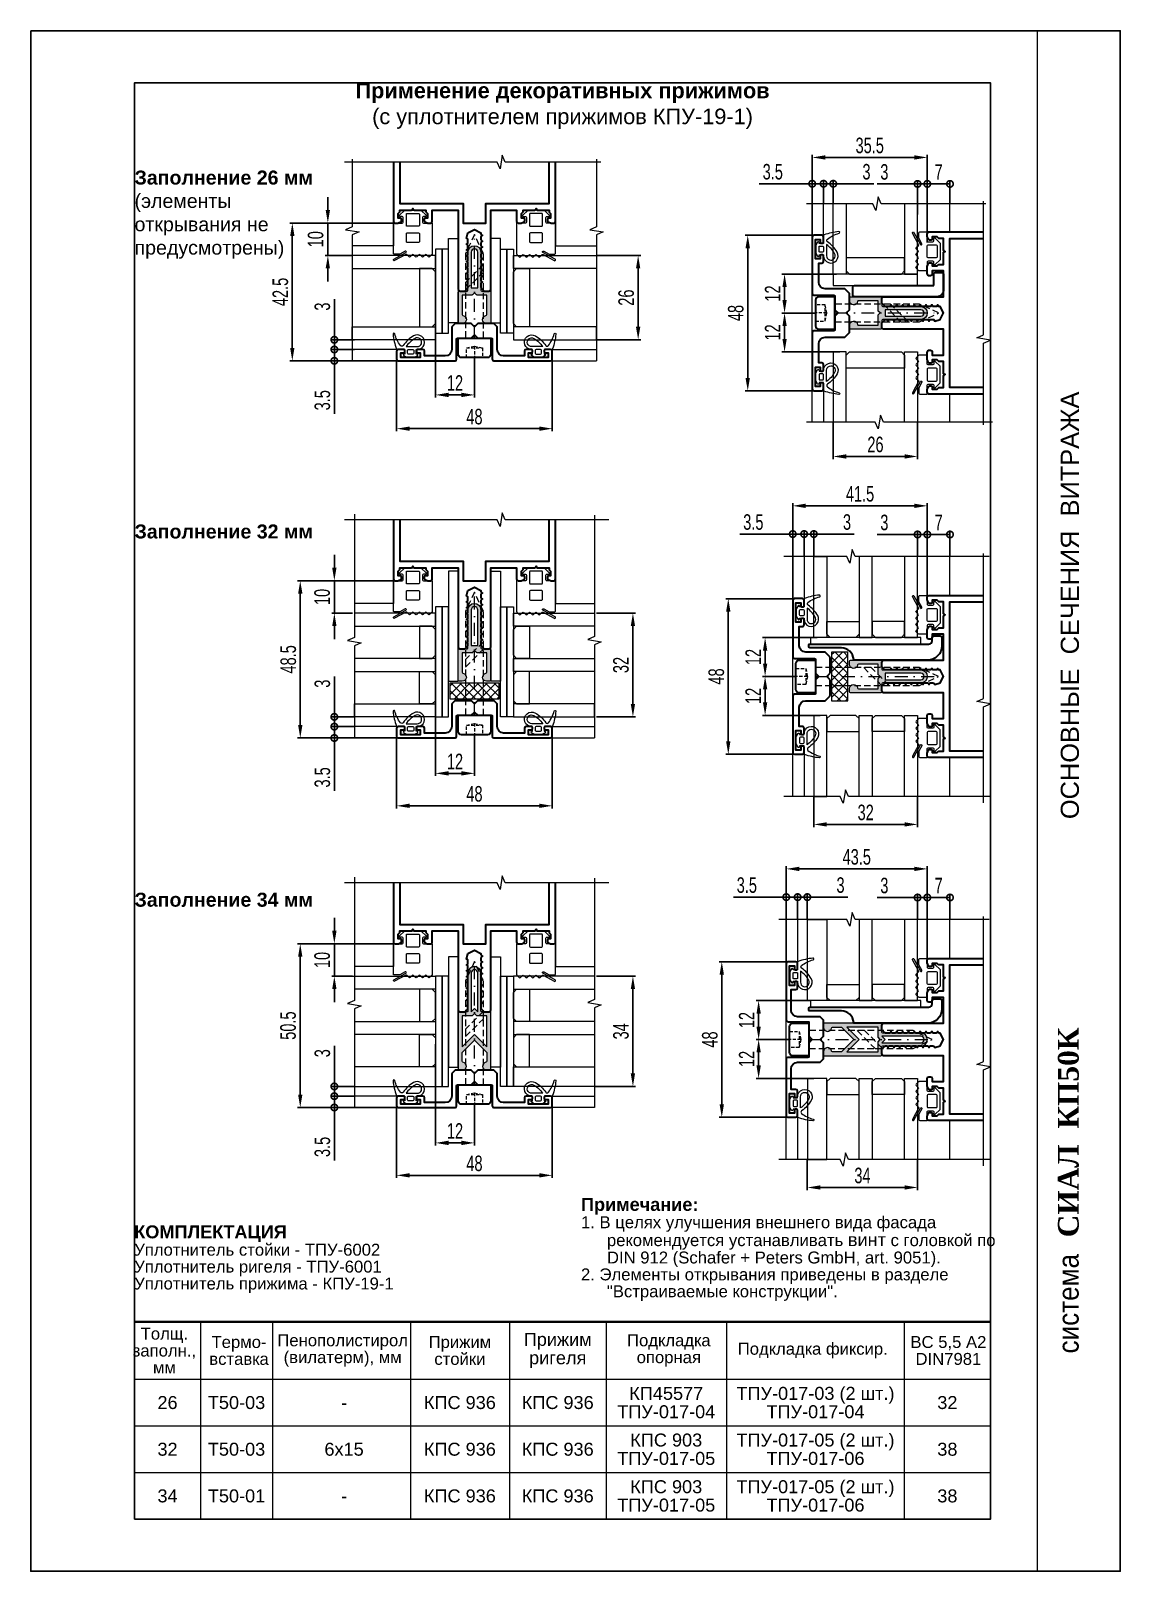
# Paper-space layout '37' of a CAD drawing. Extents: x 0 to 210, y 0 to 297.
# The model-space entities are those that its viewports show. They can reach past a viewport. Long polylines and large blocks are cut down to what shows.
import ezdxf
from ezdxf.enums import TextEntityAlignment as Align

# ---------------------------------------------------------------- set-up
doc = ezdxf.new("R2010")
doc.units = 0
doc.header["$LTSCALE"] = 5
doc.linetypes.add('DASHDOT', pattern=[1, 0.5, -0.25, 0, -0.25])
doc.linetypes.add('HIDDEN', pattern=[0.375, 0.25, -0.125])
doc.layers.get('0').update_dxf_attribs({"linetype": 'CONTINUOUS', "lineweight": 30})
doc.layers.get('DEFPOINTS').update_dxf_attribs({"linetype": 'CONTINUOUS'})
for name, color, linetype, lineweight in [('1', 6, 'DASHDOT', 13), ('2', 3, 'HIDDEN', 13), ('3', 1, 'CONTINUOUS', 20), ('4', 160, 'CONTINUOUS', 18), ('4-1', 5, 'DASHDOT', 15), ('Dimentions', 5, 'CONTINUOUS', 15), ('Glass', 5, 'CONTINUOUS', 20), ('Layer1', 5, 'CONTINUOUS', 15), ('Герлен', 7, 'CONTINUOUS', 60), ('Зигзаг', 1, 'CONTINUOUS', 15), ('Конструкции', 252, 'CONTINUOUS', 20), ('ОСНОВНАЯ', 5, 'CONTINUOUS', 18), ('Подкладки', 1, 'CONTINUOUS', 20), ('Рамки', 1, 'CONTINUOUS', 15), ('Текстовый', 7, 'CONTINUOUS', 9), ('Уплотнители', 1, 'CONTINUOUS', 20), ('Штриховка', 1, 'CONTINUOUS', 5)]:
    doc.layers.add(name, color=color, linetype=linetype, lineweight=lineweight)
doc.layers.add('Скрытые', color=14, linetype='CONTINUOUS', plot=False)
doc.styles.add('3', font='RUSS.SHX', dxfattribs={"width": 0.7, "height": 3})
doc.styles.add('Каталожный', font='arial.ttf', dxfattribs={"height": 2.5})
doc.styles.add('Фирм', font='arial.ttf', dxfattribs={"height": 3.5})
doc.styles.add('Фирм5', font='timesbd.ttf', dxfattribs={"height": 4})
doc.dimstyles.new('MX1_6', dxfattribs={"dimtxt": 3, "dimasz": 2.5, "dimexe": 0.5, "dimexo": 0, "dimgap": 0.8, "dimtad": 1, "dimlfac": 1.6, "dimdsep": 46, "dimtxsty": '3', "dimcen": 0, "dimclrd": 256, "dimclre": 256, "dimclrt": 256, "dimaunit": 1, "dimadec": 0, "dimazin": 0, "dimtfac": 1, "dimtmove": 0, "dimatfit": 1, "dimfxl": 1, "dimtvp": 1, "dimtolj": 1, "dimtzin": 0, "dimarcsym": 0})

psp = doc.layouts.new('37')

msp = doc.modelspace()

# ---------------------------------------------------------------- texts
at = {"layer": 'Текстовый', "style": 'Фирм'}
msp.add_text('ОСНОВНЫЕ  СЕЧЕНИЯ  ВИТРАЖА', height=3.5, rotation=90, dxfattribs=at).set_placement((7762.0431, 186.2205), align=Align.CENTER)
at = {"layer": 'Текстовый', "style": 'Фирм5'}
msp.add_text('СИАЛ  КП50К', height=4, rotation=90, dxfattribs=at).set_placement((7762, 64.3724))
at = {"layer": 'Текстовый', "style": 'Фирм', "width": 0.9}
msp.add_text(' система ', height=4, rotation=90, dxfattribs=at).set_placement((7762, 51.5762), align=Align.CENTER)
at = {"layer": 'Текстовый', "linetype": 'Continuous', "attachment_point": 1, "style": 'Каталожный'}
for s, insert, char_height, width in [('\\pxqc;{\\fArial|b1|i0|c204|p34;Применение декоративных прижимов \\P}(с уплотнителем прижимов КПУ-19-1)', (7580, 287), 3, 165), ('\\pxql;{\\fArial|b1|i0|c204|p34;Заполнение 26 мм\\P}(элементы\\Pоткрывания не предусмотрены)', (7580, 270.0546), 2.7, 42.664921), ('\\pxql;{\\fArial|b1|i0|c204|p34;Заполнение 32 мм}', (7580, 201.8181), 2.7, 42.664921), ('\\pxql;{\\fArial|b1|i0|c204|p34;Заполнение 34 мм}', (7580, 130.8181), 2.7, 42.664921)]:
    msp.add_mtext(s, dxfattribs=dict(at, insert=insert, char_height=char_height, width=width))
at = {"layer": 'Текстовый', "linetype": 'Continuous', "line_spacing_factor": 0.85, "style": 'Каталожный'}
for s, insert, char_height, width, attachment_point in [('\\pxi-2,l2,r-2.0333,se1.0833,ql,t4;{\\fArial|b1|i0|c204|p34;Примечание:\\P\\pi0,l0,r0,s*,q*,tz;\\fArial|b0|i0|c204|p34;\\H0.92x;1. В целях улучшения внешнего вида фасада рекомендуется устанавливать }винт{\\H0.92x; с головкой по DIN 912 (Schafer + Peters GmbH, art. 9051).\\P2. Элементы открывания приведены в разделе "Встраиваемые конструкции".}', (7666.0588, 71.9759), 2.5, 78.833722, 1), ('\\P\\pxql;{\\fArial|b1|i0|c204|p34;КОМПЛЕКТАЦИЯ\\P\\pi-2,l2,r-2.0333,se1.0833,t4;\\fArial|b0|i0|c204|p34;\\H0.92x;Уплотнитель стойки - ТПУ-6002\\PУплотнитель ригеля - ТПУ-6001\\PУплотнитель прижима - КПУ-19-1}', (7579.934, 70.2198), 2.5, 66.020014, 1), ('Толщ.\\Pзаполн.,\\Pмм', (7585.7528, 42.5434), 2.3, 27.25, 5), ('Термо-\\Pвставка', (7600.1384, 42.5434), 2.3, 12.276865, 5), ('Пенополистирол\\P(вилатерм), мм', (7620.1156, 42.5434), 2.3, 27.25, 5), ('Прижим \\Pстойки', (7642.7128, 42.5434), 2.3, 19.097083, 5), ('Прижим ригеля', (7661.5739, 42.5434), 2.5, 20.625, 5), ('Подкладка опорная', (7682.9906, 42.5434), 2.3, 27.25, 5), ('ВС 5,5 А2\\PDIN7981', (7736.8866, 42.5434), 2.3, 27.25, 5), ('Подкладка фиксир.', (7710.7395, 42.5434), 2.3, 35.271027, 5), ('ТПУ-017-03 (2 шт.)\\PТПУ-017-04', (7711.2626, 32.5), 2.5, 34.224897, 5), ('26', (7586.3562, 32.5), 2.5, 12.712441, 5), ('Т50-03', (7599.6582, 32.5), 2.5, 13.891532, 5), ('КПС 936', (7642.7128, 32.5), 2.5, 19.097083, 5), ('КПС 936', (7661.5739, 32.5), 2.5, 20.625, 5), ('КП45577\\PТПУ-017-04', (7682.4952, 32.5), 2.5, 23.217592, 5), ('32', (7736.6875, 32.5), 2.5, 20.625, 5), ('-', (7620.3841, 32.5), 2.5, 19.560325, 5), ('32', (7586.3562, 23.5), 2.5, 12.712441, 5), ('Т50-03', (7599.6582, 23.5), 2.5, 13.891532, 5), ('6х15', (7620.3841, 23.5), 2.5, 19.560325, 5), ('КПС 936', (7642.7128, 23.5), 2.5, 19.097083, 5), ('КПС 936', (7661.5739, 23.5), 2.5, 20.625, 5), ('КПС 903\\PТПУ-017-05', (7682.4952, 23.5), 2.5, 23.217592, 5), ('ТПУ-017-05 (2 шт.)\\PТПУ-017-06', (7711.2626, 23.5), 2.5, 34.224897, 5), ('38', (7736.6875, 23.5), 2.5, 20.625, 5), ('34', (7586.3562, 14.5), 2.5, 12.712441, 5), ('Т50-01', (7599.6582, 14.5), 2.5, 13.891532, 5), ('КПС 936', (7642.7128, 14.5), 2.5, 19.097083, 5), ('КПС 936', (7661.5739, 14.5), 2.5, 20.625, 5), ('КПС 903\\PТПУ-017-05', (7682.4952, 14.5), 2.5, 23.217592, 5), ('ТПУ-017-05 (2 шт.)\\PТПУ-017-06', (7711.2626, 14.5), 2.5, 34.224897, 5), ('38', (7736.6875, 14.5), 2.5, 20.625, 5), ('-', (7620.3841, 14.5), 2.5, 19.560325, 5)]:
    msp.add_mtext(s, dxfattribs=dict(at, insert=insert, char_height=char_height, width=width, attachment_point=attachment_point))

# ---------------------------------------------------------------- blocks, each defined once
blk = doc.blocks.new('*D1075')
at = {"layer": 'DEFPOINTS', "color": 0, "linetype": 'Continuous', "transparency": 16777216}
for p in [(7669.07, 253.68), (7669.07, 237.43), (7677.08, 237.43)]:
    blk.add_point(p, dxfattribs=at)
at = {"layer": 'Dimentions', "linetype": 'Continuous', "lineweight": -2, "transparency": 16777216}
for p, q in [((7669.07, 253.68), (7677.58, 253.68)), ((7677.08, 251.18), (7677.08, 239.93)), ((7669.07, 237.43), (7677.58, 237.43))]:
    blk.add_line(p, q, dxfattribs=at)
at = {"layer": 'Dimentions', "linetype": 'Continuous', "transparency": 16777216}
for points in [[(7676.66, 251.18), (7677.49, 251.18), (7677.08, 253.68)], [(7676.66, 239.93), (7677.49, 239.93), (7677.08, 237.43)]]:
    blk.add_solid(points, dxfattribs=at)
at = {"layer": 'Dimentions', "linetype": 'Continuous', "transparency": 16777216, "insert": (7674.78, 245.56), "char_height": 3, "attachment_point": 5, "rotation": 90, "style": '3'}
blk.add_mtext('\\A1;26', dxfattribs=at)
blk = doc.blocks.new('*D1076')
at = {"layer": 'DEFPOINTS', "color": 0, "linetype": 'Continuous', "transparency": 16777216}
for p in [(7629.9, 259.93), (7617.26, 253.68), (7621.98, 253.68)]:
    blk.add_point(p, dxfattribs=at)
at = {"layer": 'Dimentions', "linetype": 'Continuous', "lineweight": -2, "transparency": 16777216}
for p, q in [((7617.26, 262.43), (7617.26, 264.93)), ((7629.9, 259.93), (7616.76, 259.93)), ((7617.26, 259.93), (7617.26, 253.68)), ((7621.98, 253.68), (7616.76, 253.68)), ((7617.26, 251.18), (7617.26, 248.68))]:
    blk.add_line(p, q, dxfattribs=at)
at = {"layer": 'Dimentions', "linetype": 'Continuous', "transparency": 16777216}
for points in [[(7616.84, 262.43), (7617.67, 262.43), (7617.26, 259.93)], [(7616.84, 251.18), (7617.67, 251.18), (7617.26, 253.68)]]:
    blk.add_solid(points, dxfattribs=at)
at = {"layer": 'Dimentions', "linetype": 'Continuous', "transparency": 16777216, "insert": (7614.91, 256.81), "char_height": 3, "attachment_point": 5, "rotation": 90, "style": '3'}
blk.add_mtext('\\A1;10', dxfattribs=at)
blk = doc.blocks.new('*D1077')
at = {"layer": 'DEFPOINTS', "color": 0, "linetype": 'Continuous', "transparency": 16777216}
for p in [(7619.99, 259.93), (7610.41, 233.37), (7621.98, 233.37)]:
    blk.add_point(p, dxfattribs=at)
at = {"layer": 'Dimentions', "linetype": 'Continuous', "lineweight": -2, "transparency": 16777216}
for p, q in [((7619.99, 259.93), (7609.91, 259.93)), ((7610.41, 257.43), (7610.41, 235.87)), ((7621.98, 233.37), (7609.91, 233.37))]:
    blk.add_line(p, q, dxfattribs=at)
at = {"layer": 'Dimentions', "linetype": 'Continuous', "transparency": 16777216}
for points in [[(7609.99, 257.43), (7610.83, 257.43), (7610.41, 259.93)], [(7609.99, 235.87), (7610.83, 235.87), (7610.41, 233.37)]]:
    blk.add_solid(points, dxfattribs=at)
at = {"layer": 'Dimentions', "linetype": 'Continuous', "transparency": 16777216, "insert": (7608.11, 246.65), "char_height": 3, "attachment_point": 5, "rotation": 90, "style": '3'}
blk.add_mtext('\\A1;42.5', dxfattribs=at)
blk = doc.blocks.new('_DotSmall')
at = {"color": 0, "linetype": 'ByBlock', "const_width": 0.5}
blk.add_lwpolyline([(-0.0625, 0, 1), (0.0625, 0, 1)], format="xyb", close=True, dxfattribs=at)
blk = doc.blocks.new('*D1078')
at = {"layer": 'DEFPOINTS', "color": 0, "linetype": 'Continuous', "transparency": 16777216}
for p in [(7712.82, 267.51), (7712.82, 263.64), (7710.63, 257.28)]:
    blk.add_point(p, dxfattribs=at)
at = {"layer": 'Dimentions', "linetype": 'Continuous', "lineweight": -2, "transparency": 16777216}
for p, q in [((7710.63, 267.51), (7700.43, 267.51)), ((7710.63, 257.28), (7710.63, 268.01)), ((7712.82, 267.51), (7710.63, 267.51)), ((7712.82, 263.64), (7712.82, 268.01)), ((7712.82, 267.51), (7715.32, 267.51))]:
    blk.add_line(p, q, dxfattribs=at)
at = {"layer": 'Dimentions', "linetype": 'Continuous', "lineweight": -2, "transparency": 16777216, "xscale": 2.5, "yscale": 2.5, "zscale": 2.5}
blk.add_blockref('_DotSmall', (7710.63, 267.51), dxfattribs=at)
at = {"layer": 'Dimentions', "linetype": 'Continuous', "lineweight": -2, "transparency": 16777216, "xscale": 2.5, "yscale": 2.5, "zscale": 2.5, "rotation": 180}
blk.add_blockref('_DotSmall', (7712.82, 267.51), dxfattribs=at)
at = {"layer": 'Dimentions', "linetype": 'Continuous', "transparency": 16777216, "insert": (7703.03, 269.81), "char_height": 3, "attachment_point": 5, "style": '3'}
blk.add_mtext('\\A1;3.5', dxfattribs=at)
blk = doc.blocks.new('*D1079')
at = {"layer": 'DEFPOINTS', "color": 0, "linetype": 'Continuous', "transparency": 16777216}
for p in [(7732.82, 267.48), (7730.94, 261.59), (7732.82, 256.17)]:
    blk.add_point(p, dxfattribs=at)
at = {"layer": 'Dimentions', "linetype": 'Continuous', "lineweight": -2, "transparency": 16777216}
for p, q in [((7730.94, 267.48), (7723.14, 267.48)), ((7730.94, 261.59), (7730.94, 267.98)), ((7732.82, 267.48), (7730.94, 267.48)), ((7732.82, 256.17), (7732.82, 267.98)), ((7732.82, 267.48), (7735.32, 267.48))]:
    blk.add_line(p, q, dxfattribs=at)
at = {"layer": 'Dimentions', "linetype": 'Continuous', "lineweight": -2, "transparency": 16777216, "xscale": 2.5, "yscale": 2.5, "zscale": 2.5}
blk.add_blockref('_DotSmall', (7730.94, 267.48), dxfattribs=at)
at = {"layer": 'Dimentions', "linetype": 'Continuous', "lineweight": -2, "transparency": 16777216, "xscale": 2.5, "yscale": 2.5, "zscale": 2.5, "rotation": 180}
blk.add_blockref('_DotSmall', (7732.82, 267.48), dxfattribs=at)
at = {"layer": 'Dimentions', "linetype": 'Continuous', "transparency": 16777216, "insert": (7724.54, 269.78), "char_height": 3, "attachment_point": 5, "style": '3'}
blk.add_mtext('\\A1;3', dxfattribs=at)
blk = doc.blocks.new('*D1080')
at = {"layer": 'DEFPOINTS', "color": 0, "linetype": 'Continuous', "transparency": 16777216}
for p in [(7710.63, 272.58), (7732.82, 267.48), (7710.63, 257.28)]:
    blk.add_point(p, dxfattribs=at)
at = {"layer": 'Dimentions', "linetype": 'Continuous', "lineweight": -2, "transparency": 16777216}
for p, q in [((7710.63, 257.28), (7710.63, 273.08)), ((7730.32, 272.58), (7713.13, 272.58)), ((7732.82, 267.48), (7732.82, 273.08))]:
    blk.add_line(p, q, dxfattribs=at)
at = {"layer": 'Dimentions', "linetype": 'Continuous', "transparency": 16777216}
for points in [[(7713.13, 273), (7713.13, 272.17), (7710.63, 272.58)], [(7730.32, 273), (7730.32, 272.17), (7732.82, 272.58)]]:
    blk.add_solid(points, dxfattribs=at)
at = {"layer": 'Dimentions', "linetype": 'Continuous', "transparency": 16777216, "insert": (7721.72, 274.88), "char_height": 3, "attachment_point": 5, "style": '3'}
blk.add_mtext('\\A1;35.5', dxfattribs=at)
blk = doc.blocks.new('*D1081')
at = {"layer": 'DEFPOINTS', "color": 0, "linetype": 'Continuous', "transparency": 16777216}
for p in [(7714.69, 221.54), (7730.94, 221.54), (7730.94, 214.93)]:
    blk.add_point(p, dxfattribs=at)
at = {"layer": 'Dimentions', "linetype": 'Continuous', "lineweight": -2, "transparency": 16777216}
for p, q in [((7714.69, 221.54), (7714.69, 214.43)), ((7730.94, 221.54), (7730.94, 214.43)), ((7717.19, 214.93), (7728.44, 214.93))]:
    blk.add_line(p, q, dxfattribs=at)
at = {"layer": 'Dimentions', "linetype": 'Continuous', "transparency": 16777216}
for points in [[(7717.19, 215.35), (7717.19, 214.51), (7714.69, 214.93)], [(7728.44, 215.35), (7728.44, 214.51), (7730.94, 214.93)]]:
    blk.add_solid(points, dxfattribs=at)
at = {"layer": 'Dimentions', "linetype": 'Continuous', "transparency": 16777216, "insert": (7722.82, 217.23), "char_height": 3, "attachment_point": 5, "style": '3'}
blk.add_mtext('\\A1;26', dxfattribs=at)
blk = doc.blocks.new('*D1082')
at = {"layer": 'DEFPOINTS', "color": 0, "linetype": 'Continuous', "transparency": 16777216}
for p in [(7732.82, 267.48), (7732.82, 263.76), (7737.19, 263.76)]:
    blk.add_point(p, dxfattribs=at)
at = {"layer": 'Dimentions', "linetype": 'Continuous', "lineweight": -2, "transparency": 16777216}
for p, q in [((7732.82, 263.76), (7732.82, 267.98)), ((7737.19, 267.48), (7732.82, 267.48)), ((7737.19, 263.76), (7737.19, 267.98))]:
    blk.add_line(p, q, dxfattribs=at)
at = {"layer": 'Dimentions', "linetype": 'Continuous', "lineweight": -2, "transparency": 16777216, "xscale": 2.5, "yscale": 2.5, "zscale": 2.5, "rotation": 180}
blk.add_blockref('_DotSmall', (7732.82, 267.48), dxfattribs=at)
at = {"layer": 'Dimentions', "linetype": 'Continuous', "lineweight": -2, "transparency": 16777216, "xscale": 2.5, "yscale": 2.5, "zscale": 2.5}
blk.add_blockref('_DotSmall', (7737.19, 267.48), dxfattribs=at)
at = {"layer": 'Dimentions', "linetype": 'Continuous', "transparency": 16777216, "insert": (7735, 269.78), "char_height": 3, "attachment_point": 5, "style": '3'}
blk.add_mtext('\\A1;7', dxfattribs=at)
blk = doc.blocks.new('*D1083')
at = {"layer": 'DEFPOINTS', "color": 0, "transparency": 16777216}
for p in [(7705.3, 250.09), (7715.32, 250.09), (7711.25, 242.59)]:
    blk.add_point(p, dxfattribs=at)
at = {"layer": 'Dimentions', "lineweight": -2, "transparency": 16777216}
for p, q in [((7715.32, 250.09), (7704.8, 250.09)), ((7705.3, 245.09), (7705.3, 247.59)), ((7711.25, 242.59), (7704.8, 242.59))]:
    blk.add_line(p, q, dxfattribs=at)
at = {"layer": 'Dimentions', "transparency": 16777216}
for points in [[(7704.89, 247.59), (7705.72, 247.59), (7705.3, 250.09)], [(7704.89, 245.09), (7705.72, 245.09), (7705.3, 242.59)]]:
    blk.add_solid(points, dxfattribs=at)
at = {"layer": 'Dimentions', "transparency": 16777216, "insert": (7703, 246.34), "char_height": 3, "attachment_point": 5, "rotation": 90, "style": '3'}
blk.add_mtext('\\A1;12', dxfattribs=at)
blk = doc.blocks.new('*D1084')
at = {"layer": 'DEFPOINTS', "color": 0, "linetype": 'Continuous', "transparency": 16777216}
for p in [(7669.07, 184.72), (7669.07, 164.72), (7676.07, 164.72)]:
    blk.add_point(p, dxfattribs=at)
at = {"layer": 'Dimentions', "linetype": 'Continuous', "lineweight": -2, "transparency": 16777216}
for p, q in [((7669.07, 184.72), (7676.57, 184.72)), ((7676.07, 182.22), (7676.07, 167.22)), ((7669.07, 164.72), (7676.57, 164.72))]:
    blk.add_line(p, q, dxfattribs=at)
at = {"layer": 'Dimentions', "linetype": 'Continuous', "transparency": 16777216}
for points in [[(7675.65, 182.22), (7676.48, 182.22), (7676.07, 184.72)], [(7675.65, 167.22), (7676.48, 167.22), (7676.07, 164.72)]]:
    blk.add_solid(points, dxfattribs=at)
at = {"layer": 'Dimentions', "linetype": 'Continuous', "transparency": 16777216, "insert": (7673.77, 174.72), "char_height": 3, "attachment_point": 5, "rotation": 90, "style": '3'}
blk.add_mtext('\\A1;32', dxfattribs=at)
blk = doc.blocks.new('*D1085')
at = {"layer": 'DEFPOINTS', "color": 0, "linetype": 'Continuous', "transparency": 16777216}
for p in [(7629.9, 190.97), (7618.51, 184.72), (7621.98, 184.72)]:
    blk.add_point(p, dxfattribs=at)
at = {"layer": 'Dimentions', "linetype": 'Continuous', "lineweight": -2, "transparency": 16777216}
for p, q in [((7618.51, 193.47), (7618.51, 195.97)), ((7629.9, 190.97), (7618.01, 190.97)), ((7618.51, 190.97), (7618.51, 184.72)), ((7621.98, 184.72), (7618.01, 184.72)), ((7618.51, 182.22), (7618.51, 179.72))]:
    blk.add_line(p, q, dxfattribs=at)
at = {"layer": 'Dimentions', "linetype": 'Continuous', "transparency": 16777216}
for points in [[(7618.1, 193.47), (7618.93, 193.47), (7618.51, 190.97)], [(7618.1, 182.22), (7618.93, 182.22), (7618.51, 184.72)]]:
    blk.add_solid(points, dxfattribs=at)
at = {"layer": 'Dimentions', "linetype": 'Continuous', "transparency": 16777216, "insert": (7616.17, 187.84), "char_height": 3, "attachment_point": 5, "rotation": 90, "style": '3'}
blk.add_mtext('\\A1;10', dxfattribs=at)
blk = doc.blocks.new('*D1086')
at = {"layer": 'DEFPOINTS', "color": 0, "linetype": 'Continuous', "transparency": 16777216}
for p in [(7622.19, 190.97), (7611.94, 160.65), (7622.37, 160.65)]:
    blk.add_point(p, dxfattribs=at)
at = {"layer": 'Dimentions', "linetype": 'Continuous', "lineweight": -2, "transparency": 16777216}
for p, q in [((7622.19, 190.97), (7611.44, 190.97)), ((7611.94, 188.47), (7611.94, 163.15)), ((7622.37, 160.65), (7611.44, 160.65))]:
    blk.add_line(p, q, dxfattribs=at)
at = {"layer": 'Dimentions', "linetype": 'Continuous', "transparency": 16777216}
for points in [[(7611.53, 188.47), (7612.36, 188.47), (7611.94, 190.97)], [(7611.53, 163.15), (7612.36, 163.15), (7611.94, 160.65)]]:
    blk.add_solid(points, dxfattribs=at)
at = {"layer": 'Dimentions', "linetype": 'Continuous', "transparency": 16777216, "insert": (7609.64, 175.81), "char_height": 3, "attachment_point": 5, "rotation": 90, "style": '3'}
blk.add_mtext('\\A1;48.5', dxfattribs=at)
blk = doc.blocks.new('*D1087')
at = {"layer": 'DEFPOINTS', "color": 0, "linetype": 'Continuous', "transparency": 16777216}
for p in [(7732.82, 199.89), (7730.94, 195.67), (7732.82, 187.82)]:
    blk.add_point(p, dxfattribs=at)
at = {"layer": 'Dimentions', "linetype": 'Continuous', "lineweight": -2, "transparency": 16777216}
for p, q in [((7730.94, 199.89), (7723.14, 199.89)), ((7730.94, 195.67), (7730.94, 200.39)), ((7732.82, 199.89), (7730.94, 199.89)), ((7732.82, 187.82), (7732.82, 200.39)), ((7732.82, 199.89), (7735.32, 199.89))]:
    blk.add_line(p, q, dxfattribs=at)
at = {"layer": 'Dimentions', "linetype": 'Continuous', "lineweight": -2, "transparency": 16777216, "xscale": 2.5, "yscale": 2.5, "zscale": 2.5}
blk.add_blockref('_DotSmall', (7730.94, 199.89), dxfattribs=at)
at = {"layer": 'Dimentions', "linetype": 'Continuous', "lineweight": -2, "transparency": 16777216, "xscale": 2.5, "yscale": 2.5, "zscale": 2.5, "rotation": 180}
blk.add_blockref('_DotSmall', (7732.82, 199.89), dxfattribs=at)
at = {"layer": 'Dimentions', "linetype": 'Continuous', "transparency": 16777216, "insert": (7724.54, 202.19), "char_height": 3, "attachment_point": 5, "style": '3'}
blk.add_mtext('\\A1;3', dxfattribs=at)
blk = doc.blocks.new('*D1088')
at = {"layer": 'DEFPOINTS', "color": 0, "linetype": 'Continuous', "transparency": 16777216}
for p in [(7706.88, 205.41), (7732.82, 195.67), (7706.88, 187.2)]:
    blk.add_point(p, dxfattribs=at)
at = {"layer": 'Dimentions', "linetype": 'Continuous', "lineweight": -2, "transparency": 16777216}
for p, q in [((7706.88, 187.2), (7706.88, 205.91)), ((7730.32, 205.41), (7709.38, 205.41)), ((7732.82, 195.67), (7732.82, 205.91))]:
    blk.add_line(p, q, dxfattribs=at)
at = {"layer": 'Dimentions', "linetype": 'Continuous', "transparency": 16777216}
for points in [[(7709.38, 205.83), (7709.38, 204.99), (7706.88, 205.41)], [(7730.32, 205.83), (7730.32, 204.99), (7732.82, 205.41)]]:
    blk.add_solid(points, dxfattribs=at)
at = {"layer": 'Dimentions', "linetype": 'Continuous', "transparency": 16777216, "insert": (7719.85, 207.71), "char_height": 3, "attachment_point": 5, "style": '3'}
blk.add_mtext('\\A1;41.5', dxfattribs=at)
blk = doc.blocks.new('*D1089')
at = {"layer": 'DEFPOINTS', "color": 0, "linetype": 'Continuous', "transparency": 16777216}
for p in [(7710.94, 149.36), (7730.94, 149.36), (7730.94, 143.98)]:
    blk.add_point(p, dxfattribs=at)
at = {"layer": 'Dimentions', "linetype": 'Continuous', "lineweight": -2, "transparency": 16777216}
for p, q in [((7710.94, 149.36), (7710.94, 143.48)), ((7730.94, 149.36), (7730.94, 143.48)), ((7713.44, 143.98), (7728.44, 143.98))]:
    blk.add_line(p, q, dxfattribs=at)
at = {"layer": 'Dimentions', "linetype": 'Continuous', "transparency": 16777216}
for points in [[(7713.44, 144.4), (7713.44, 143.57), (7710.94, 143.98)], [(7728.44, 144.4), (7728.44, 143.57), (7730.94, 143.98)]]:
    blk.add_solid(points, dxfattribs=at)
at = {"layer": 'Dimentions', "linetype": 'Continuous', "transparency": 16777216, "insert": (7720.94, 146.28), "char_height": 3, "attachment_point": 5, "style": '3'}
blk.add_mtext('\\A1;32', dxfattribs=at)
blk = doc.blocks.new('*D1090')
at = {"layer": 'DEFPOINTS', "color": 0, "linetype": 'Continuous', "transparency": 16777216}
for p in [(7710.94, 199.97), (7709.07, 195.67), (7710.94, 195.67)]:
    blk.add_point(p, dxfattribs=at)
at = {"layer": 'Dimentions', "linetype": 'Continuous', "lineweight": -2, "transparency": 16777216}
for p, q in [((7709.07, 199.97), (7706.57, 199.97)), ((7709.07, 195.67), (7709.07, 200.47)), ((7709.07, 199.97), (7710.94, 199.97)), ((7710.94, 195.67), (7710.94, 200.47)), ((7710.94, 199.97), (7718.74, 199.97))]:
    blk.add_line(p, q, dxfattribs=at)
at = {"layer": 'Dimentions', "linetype": 'Continuous', "lineweight": -2, "transparency": 16777216, "xscale": 2.5, "yscale": 2.5, "zscale": 2.5}
blk.add_blockref('_DotSmall', (7709.07, 199.97), dxfattribs=at)
at = {"layer": 'Dimentions', "linetype": 'Continuous', "lineweight": -2, "transparency": 16777216, "xscale": 2.5, "yscale": 2.5, "zscale": 2.5, "rotation": 180}
blk.add_blockref('_DotSmall', (7710.94, 199.97), dxfattribs=at)
at = {"layer": 'Dimentions', "linetype": 'Continuous', "transparency": 16777216, "insert": (7717.34, 202.27), "char_height": 3, "attachment_point": 5, "style": '3'}
blk.add_mtext('\\A1;3', dxfattribs=at)
blk = doc.blocks.new('*D1097')
at = {"layer": 'DEFPOINTS', "color": 0, "linetype": 'Continuous', "transparency": 16777216}
for p in [(7732.82, 199.89), (7732.82, 195.67), (7737.19, 195.67)]:
    blk.add_point(p, dxfattribs=at)
at = {"layer": 'Dimentions', "linetype": 'Continuous', "lineweight": -2, "transparency": 16777216}
for p, q in [((7732.82, 195.67), (7732.82, 200.39)), ((7737.19, 199.89), (7732.82, 199.89)), ((7737.19, 195.67), (7737.19, 200.39))]:
    blk.add_line(p, q, dxfattribs=at)
at = {"layer": 'Dimentions', "linetype": 'Continuous', "lineweight": -2, "transparency": 16777216, "xscale": 2.5, "yscale": 2.5, "zscale": 2.5, "rotation": 180}
blk.add_blockref('_DotSmall', (7732.82, 199.89), dxfattribs=at)
at = {"layer": 'Dimentions', "linetype": 'Continuous', "lineweight": -2, "transparency": 16777216, "xscale": 2.5, "yscale": 2.5, "zscale": 2.5}
blk.add_blockref('_DotSmall', (7737.19, 199.89), dxfattribs=at)
at = {"layer": 'Dimentions', "linetype": 'Continuous', "transparency": 16777216, "insert": (7735, 202.19), "char_height": 3, "attachment_point": 5, "style": '3'}
blk.add_mtext('\\A1;7', dxfattribs=at)
blk = doc.blocks.new('*D1098')
at = {"layer": 'DEFPOINTS', "color": 0, "transparency": 16777216}
for p in [(7711.25, 242.59), (7705.3, 235.09), (7715.94, 235.09)]:
    blk.add_point(p, dxfattribs=at)
at = {"layer": 'Dimentions', "lineweight": -2, "transparency": 16777216}
for p, q in [((7711.25, 242.59), (7704.8, 242.59)), ((7705.3, 240.09), (7705.3, 237.59)), ((7715.94, 235.09), (7704.8, 235.09))]:
    blk.add_line(p, q, dxfattribs=at)
at = {"layer": 'Dimentions', "transparency": 16777216}
for points in [[(7704.89, 240.09), (7705.72, 240.09), (7705.3, 242.59)], [(7704.89, 237.59), (7705.72, 237.59), (7705.3, 235.09)]]:
    blk.add_solid(points, dxfattribs=at)
at = {"layer": 'Dimentions', "transparency": 16777216, "insert": (7703, 238.84), "char_height": 3, "attachment_point": 5, "rotation": 90, "style": '3'}
blk.add_mtext('\\A1;12', dxfattribs=at)
blk = doc.blocks.new('*D1099')
at = {"layer": 'DEFPOINTS', "color": 0, "linetype": 'Continuous', "transparency": 16777216}
for p in [(7706.88, 199.97), (7709.07, 196.21), (7706.88, 187.2)]:
    blk.add_point(p, dxfattribs=at)
at = {"layer": 'Dimentions', "linetype": 'Continuous', "lineweight": -2, "transparency": 16777216}
for p, q in [((7706.88, 199.97), (7696.68, 199.97)), ((7706.88, 187.2), (7706.88, 200.47)), ((7709.07, 199.97), (7706.88, 199.97)), ((7709.07, 196.21), (7709.07, 200.47)), ((7709.07, 199.97), (7711.57, 199.97))]:
    blk.add_line(p, q, dxfattribs=at)
at = {"layer": 'Dimentions', "linetype": 'Continuous', "lineweight": -2, "transparency": 16777216, "xscale": 2.5, "yscale": 2.5, "zscale": 2.5}
blk.add_blockref('_DotSmall', (7706.88, 199.97), dxfattribs=at)
at = {"layer": 'Dimentions', "linetype": 'Continuous', "lineweight": -2, "transparency": 16777216, "xscale": 2.5, "yscale": 2.5, "zscale": 2.5, "rotation": 180}
blk.add_blockref('_DotSmall', (7709.07, 199.97), dxfattribs=at)
at = {"layer": 'Dimentions', "linetype": 'Continuous', "transparency": 16777216, "insert": (7699.28, 202.27), "char_height": 3, "attachment_point": 5, "style": '3'}
blk.add_mtext('\\A1;3.5', dxfattribs=at)
blk = doc.blocks.new('*D1100')
at = {"layer": 'DEFPOINTS', "color": 0, "linetype": 'Continuous', "transparency": 16777216}
for p in [(7629.9, 120.97), (7618.51, 114.72), (7621.98, 114.72)]:
    blk.add_point(p, dxfattribs=at)
at = {"layer": 'Dimentions', "linetype": 'Continuous', "lineweight": -2, "transparency": 16777216}
for p, q in [((7618.51, 123.47), (7618.51, 125.97)), ((7629.9, 120.97), (7618.01, 120.97)), ((7618.51, 120.97), (7618.51, 114.72)), ((7621.98, 114.72), (7618.01, 114.72)), ((7618.51, 112.22), (7618.51, 109.72))]:
    blk.add_line(p, q, dxfattribs=at)
at = {"layer": 'Dimentions', "linetype": 'Continuous', "transparency": 16777216}
for points in [[(7618.1, 123.47), (7618.93, 123.47), (7618.51, 120.97)], [(7618.1, 112.22), (7618.93, 112.22), (7618.51, 114.72)]]:
    blk.add_solid(points, dxfattribs=at)
at = {"layer": 'Dimentions', "linetype": 'Continuous', "transparency": 16777216, "insert": (7616.17, 117.84), "char_height": 3, "attachment_point": 5, "rotation": 90, "style": '3'}
blk.add_mtext('\\A1;10', dxfattribs=at)
blk = doc.blocks.new('*D1101')
at = {"layer": 'DEFPOINTS', "color": 0, "linetype": 'Continuous', "transparency": 16777216}
for p in [(7622.19, 120.97), (7611.94, 89.4), (7622.37, 89.4)]:
    blk.add_point(p, dxfattribs=at)
at = {"layer": 'Dimentions', "linetype": 'Continuous', "lineweight": -2, "transparency": 16777216}
for p, q in [((7622.19, 120.97), (7611.44, 120.97)), ((7611.94, 118.47), (7611.94, 91.9)), ((7622.37, 89.4), (7611.44, 89.4))]:
    blk.add_line(p, q, dxfattribs=at)
at = {"layer": 'Dimentions', "linetype": 'Continuous', "transparency": 16777216}
for points in [[(7611.53, 118.47), (7612.36, 118.47), (7611.94, 120.97)], [(7611.53, 91.9), (7612.36, 91.9), (7611.94, 89.4)]]:
    blk.add_solid(points, dxfattribs=at)
at = {"layer": 'Dimentions', "linetype": 'Continuous', "transparency": 16777216, "insert": (7609.6, 105.19), "char_height": 3, "attachment_point": 5, "rotation": 90, "style": '3'}
blk.add_mtext('\\A1;50.5', dxfattribs=at)
blk = doc.blocks.new('*D1102')
at = {"layer": 'DEFPOINTS', "color": 0, "linetype": 'Continuous', "transparency": 16777216}
for p in [(7638.02, 172.84), (7645.52, 161.28), (7645.52, 153.83)]:
    blk.add_point(p, dxfattribs=at)
at = {"layer": 'Dimentions', "linetype": 'Continuous', "lineweight": -2, "transparency": 16777216}
for p, q in [((7638.02, 172.84), (7638.02, 153.33)), ((7645.52, 161.28), (7645.52, 153.33)), ((7640.52, 153.83), (7643.02, 153.83))]:
    blk.add_line(p, q, dxfattribs=at)
at = {"layer": 'Dimentions', "linetype": 'Continuous', "transparency": 16777216}
for points in [[(7640.52, 154.25), (7640.52, 153.41), (7638.02, 153.83)], [(7643.02, 154.25), (7643.02, 153.41), (7645.52, 153.83)]]:
    blk.add_solid(points, dxfattribs=at)
at = {"layer": 'Dimentions', "linetype": 'Continuous', "transparency": 16777216, "insert": (7641.77, 156.13), "char_height": 3, "attachment_point": 5, "style": '3'}
blk.add_mtext('\\A1;12', dxfattribs=at)
blk = doc.blocks.new('*D1103')
at = {"layer": 'DEFPOINTS', "color": 0, "linetype": 'Continuous', "transparency": 16777216}
for p in [(7638.02, 246.81), (7645.52, 233.99), (7645.52, 226.8)]:
    blk.add_point(p, dxfattribs=at)
at = {"layer": 'Dimentions', "linetype": 'Continuous', "lineweight": -2, "transparency": 16777216}
for p, q in [((7638.02, 246.81), (7638.02, 226.3)), ((7645.52, 233.99), (7645.52, 226.3)), ((7640.52, 226.8), (7643.02, 226.8))]:
    blk.add_line(p, q, dxfattribs=at)
at = {"layer": 'Dimentions', "linetype": 'Continuous', "transparency": 16777216}
for points in [[(7640.52, 227.21), (7640.52, 226.38), (7638.02, 226.8)], [(7643.02, 227.21), (7643.02, 226.38), (7645.52, 226.8)]]:
    blk.add_solid(points, dxfattribs=at)
at = {"layer": 'Dimentions', "linetype": 'Continuous', "transparency": 16777216, "insert": (7641.77, 229.1), "char_height": 3, "attachment_point": 5, "style": '3'}
blk.add_mtext('\\A1;12', dxfattribs=at)
blk = doc.blocks.new('*D1104')
at = {"layer": 'DEFPOINTS', "color": 0, "linetype": 'Continuous', "transparency": 16777216}
for p in [(7732.82, 129.89), (7730.94, 125.67), (7732.82, 117.82)]:
    blk.add_point(p, dxfattribs=at)
at = {"layer": 'Dimentions', "linetype": 'Continuous', "lineweight": -2, "transparency": 16777216}
for p, q in [((7730.94, 129.89), (7723.14, 129.89)), ((7730.94, 125.67), (7730.94, 130.39)), ((7732.82, 129.89), (7730.94, 129.89)), ((7732.82, 117.82), (7732.82, 130.39)), ((7732.82, 129.89), (7735.32, 129.89))]:
    blk.add_line(p, q, dxfattribs=at)
at = {"layer": 'Dimentions', "linetype": 'Continuous', "lineweight": -2, "transparency": 16777216, "xscale": 2.5, "yscale": 2.5, "zscale": 2.5}
blk.add_blockref('_DotSmall', (7730.94, 129.89), dxfattribs=at)
at = {"layer": 'Dimentions', "linetype": 'Continuous', "lineweight": -2, "transparency": 16777216, "xscale": 2.5, "yscale": 2.5, "zscale": 2.5, "rotation": 180}
blk.add_blockref('_DotSmall', (7732.82, 129.89), dxfattribs=at)
at = {"layer": 'Dimentions', "linetype": 'Continuous', "transparency": 16777216, "insert": (7724.54, 132.19), "char_height": 3, "attachment_point": 5, "style": '3'}
blk.add_mtext('\\A1;3', dxfattribs=at)
blk = doc.blocks.new('*D1105')
at = {"layer": 'DEFPOINTS', "color": 0, "linetype": 'Continuous', "transparency": 16777216}
for p in [(7705.63, 135.41), (7732.82, 125.67), (7705.63, 117.2)]:
    blk.add_point(p, dxfattribs=at)
at = {"layer": 'Dimentions', "linetype": 'Continuous', "lineweight": -2, "transparency": 16777216}
for p, q in [((7705.63, 117.2), (7705.63, 135.91)), ((7730.32, 135.41), (7708.13, 135.41)), ((7732.82, 125.67), (7732.82, 135.91))]:
    blk.add_line(p, q, dxfattribs=at)
at = {"layer": 'Dimentions', "linetype": 'Continuous', "transparency": 16777216}
for points in [[(7708.13, 135.83), (7708.13, 134.99), (7705.63, 135.41)], [(7730.32, 135.83), (7730.32, 134.99), (7732.82, 135.41)]]:
    blk.add_solid(points, dxfattribs=at)
at = {"layer": 'Dimentions', "linetype": 'Continuous', "transparency": 16777216, "insert": (7719.22, 137.71), "char_height": 3, "attachment_point": 5, "style": '3'}
blk.add_mtext('\\A1;43.5', dxfattribs=at)
blk = doc.blocks.new('*D1106')
at = {"layer": 'DEFPOINTS', "color": 0, "linetype": 'Continuous', "transparency": 16777216}
for p in [(7709.69, 79.36), (7730.94, 79.36), (7730.94, 73.98)]:
    blk.add_point(p, dxfattribs=at)
at = {"layer": 'Dimentions', "linetype": 'Continuous', "lineweight": -2, "transparency": 16777216}
for p, q in [((7709.69, 79.36), (7709.69, 73.48)), ((7730.94, 79.36), (7730.94, 73.48)), ((7712.19, 73.98), (7728.44, 73.98))]:
    blk.add_line(p, q, dxfattribs=at)
at = {"layer": 'Dimentions', "linetype": 'Continuous', "transparency": 16777216}
for points in [[(7712.19, 74.4), (7712.19, 73.57), (7709.69, 73.98)], [(7728.44, 74.4), (7728.44, 73.57), (7730.94, 73.98)]]:
    blk.add_solid(points, dxfattribs=at)
at = {"layer": 'Dimentions', "linetype": 'Continuous', "transparency": 16777216, "insert": (7720.32, 76.28), "char_height": 3, "attachment_point": 5, "style": '3'}
blk.add_mtext('\\A1;34', dxfattribs=at)
blk = doc.blocks.new('*D1107')
at = {"layer": 'DEFPOINTS', "color": 0, "linetype": 'Continuous', "transparency": 16777216}
for p in [(7709.69, 129.97), (7707.82, 125.67), (7709.69, 125.67)]:
    blk.add_point(p, dxfattribs=at)
at = {"layer": 'Dimentions', "linetype": 'Continuous', "lineweight": -2, "transparency": 16777216}
for p, q in [((7707.82, 129.97), (7705.32, 129.97)), ((7707.82, 125.67), (7707.82, 130.47)), ((7707.82, 129.97), (7709.69, 129.97)), ((7709.69, 125.67), (7709.69, 130.47)), ((7709.69, 129.97), (7717.49, 129.97))]:
    blk.add_line(p, q, dxfattribs=at)
at = {"layer": 'Dimentions', "linetype": 'Continuous', "lineweight": -2, "transparency": 16777216, "xscale": 2.5, "yscale": 2.5, "zscale": 2.5}
blk.add_blockref('_DotSmall', (7707.82, 129.97), dxfattribs=at)
at = {"layer": 'Dimentions', "linetype": 'Continuous', "lineweight": -2, "transparency": 16777216, "xscale": 2.5, "yscale": 2.5, "zscale": 2.5, "rotation": 180}
blk.add_blockref('_DotSmall', (7709.69, 129.97), dxfattribs=at)
at = {"layer": 'Dimentions', "linetype": 'Continuous', "transparency": 16777216, "insert": (7716.09, 132.27), "char_height": 3, "attachment_point": 5, "style": '3'}
blk.add_mtext('\\A1;3', dxfattribs=at)
blk = doc.blocks.new('*D1108')
at = {"layer": 'DEFPOINTS', "color": 0, "linetype": 'Continuous', "transparency": 16777216}
for p in [(7732.82, 129.89), (7732.82, 125.67), (7737.19, 125.67)]:
    blk.add_point(p, dxfattribs=at)
at = {"layer": 'Dimentions', "linetype": 'Continuous', "lineweight": -2, "transparency": 16777216}
for p, q in [((7732.82, 125.67), (7732.82, 130.39)), ((7737.19, 129.89), (7732.82, 129.89)), ((7737.19, 125.67), (7737.19, 130.39))]:
    blk.add_line(p, q, dxfattribs=at)
at = {"layer": 'Dimentions', "linetype": 'Continuous', "lineweight": -2, "transparency": 16777216, "xscale": 2.5, "yscale": 2.5, "zscale": 2.5, "rotation": 180}
blk.add_blockref('_DotSmall', (7732.82, 129.89), dxfattribs=at)
at = {"layer": 'Dimentions', "linetype": 'Continuous', "lineweight": -2, "transparency": 16777216, "xscale": 2.5, "yscale": 2.5, "zscale": 2.5}
blk.add_blockref('_DotSmall', (7737.19, 129.89), dxfattribs=at)
at = {"layer": 'Dimentions', "linetype": 'Continuous', "transparency": 16777216, "insert": (7735, 132.19), "char_height": 3, "attachment_point": 5, "style": '3'}
blk.add_mtext('\\A1;7', dxfattribs=at)
blk = doc.blocks.new('*D1109')
at = {"layer": 'DEFPOINTS', "color": 0, "linetype": 'Continuous', "transparency": 16777216}
for p in [(7705.63, 129.97), (7707.82, 126.21), (7705.63, 117.2)]:
    blk.add_point(p, dxfattribs=at)
at = {"layer": 'Dimentions', "linetype": 'Continuous', "lineweight": -2, "transparency": 16777216}
for p, q in [((7705.63, 129.97), (7695.43, 129.97)), ((7705.63, 117.2), (7705.63, 130.47)), ((7707.82, 129.97), (7705.63, 129.97)), ((7707.82, 126.21), (7707.82, 130.47)), ((7707.82, 129.97), (7710.32, 129.97))]:
    blk.add_line(p, q, dxfattribs=at)
at = {"layer": 'Dimentions', "linetype": 'Continuous', "lineweight": -2, "transparency": 16777216, "xscale": 2.5, "yscale": 2.5, "zscale": 2.5}
blk.add_blockref('_DotSmall', (7705.63, 129.97), dxfattribs=at)
at = {"layer": 'Dimentions', "linetype": 'Continuous', "lineweight": -2, "transparency": 16777216, "xscale": 2.5, "yscale": 2.5, "zscale": 2.5, "rotation": 180}
blk.add_blockref('_DotSmall', (7707.82, 129.97), dxfattribs=at)
at = {"layer": 'Dimentions', "linetype": 'Continuous', "transparency": 16777216, "insert": (7698.03, 132.27), "char_height": 3, "attachment_point": 5, "style": '3'}
blk.add_mtext('\\A1;3.5', dxfattribs=at)
blk = doc.blocks.new('*D1110')
at = {"layer": 'DEFPOINTS', "color": 0, "linetype": 'Continuous', "transparency": 16777216}
for p in [(7714.69, 267.51), (7712.82, 263.64), (7714.69, 263.64)]:
    blk.add_point(p, dxfattribs=at)
at = {"layer": 'Dimentions', "linetype": 'Continuous', "lineweight": -2, "transparency": 16777216}
for p, q in [((7712.82, 267.51), (7710.32, 267.51)), ((7712.82, 263.64), (7712.82, 268.01)), ((7712.82, 267.51), (7714.69, 267.51)), ((7714.69, 263.64), (7714.69, 268.01)), ((7714.69, 267.51), (7722.49, 267.51))]:
    blk.add_line(p, q, dxfattribs=at)
at = {"layer": 'Dimentions', "linetype": 'Continuous', "lineweight": -2, "transparency": 16777216, "xscale": 2.5, "yscale": 2.5, "zscale": 2.5}
blk.add_blockref('_DotSmall', (7712.82, 267.51), dxfattribs=at)
at = {"layer": 'Dimentions', "linetype": 'Continuous', "lineweight": -2, "transparency": 16777216, "xscale": 2.5, "yscale": 2.5, "zscale": 2.5, "rotation": 180}
blk.add_blockref('_DotSmall', (7714.69, 267.51), dxfattribs=at)
at = {"layer": 'Dimentions', "linetype": 'Continuous', "transparency": 16777216, "insert": (7721.09, 269.81), "char_height": 3, "attachment_point": 5, "style": '3'}
blk.add_mtext('\\A1;3', dxfattribs=at)
blk = doc.blocks.new('*D1131')
at = {"layer": 'DEFPOINTS', "color": 0, "transparency": 16777216}
for p in [(7710.94, 257.59), (7698.2, 227.59), (7710.94, 227.59)]:
    blk.add_point(p, dxfattribs=at)
at = {"layer": 'Dimentions', "lineweight": -2, "transparency": 16777216}
for p, q in [((7710.94, 257.59), (7697.7, 257.59)), ((7698.2, 255.09), (7698.2, 230.09)), ((7710.94, 227.59), (7697.7, 227.59))]:
    blk.add_line(p, q, dxfattribs=at)
at = {"layer": 'Dimentions', "transparency": 16777216}
for points in [[(7697.78, 255.09), (7698.62, 255.09), (7698.2, 257.59)], [(7697.78, 230.09), (7698.62, 230.09), (7698.2, 227.59)]]:
    blk.add_solid(points, dxfattribs=at)
at = {"layer": 'Dimentions', "transparency": 16777216, "insert": (7695.9, 242.59), "char_height": 3, "attachment_point": 5, "rotation": 90, "style": '3'}
blk.add_mtext('\\A1;48', dxfattribs=at)
blk = doc.blocks.new('*D1132')
at = {"layer": 'DEFPOINTS', "color": 0, "linetype": 'Continuous', "transparency": 16777216}
for p in [(7638.02, 101.59), (7645.52, 90.03), (7645.52, 82.58)]:
    blk.add_point(p, dxfattribs=at)
at = {"layer": 'Dimentions', "linetype": 'Continuous', "lineweight": -2, "transparency": 16777216}
for p, q in [((7638.02, 101.59), (7638.02, 82.08)), ((7645.52, 90.03), (7645.52, 82.08)), ((7640.52, 82.58), (7643.02, 82.58))]:
    blk.add_line(p, q, dxfattribs=at)
at = {"layer": 'Dimentions', "linetype": 'Continuous', "transparency": 16777216}
for points in [[(7640.52, 83), (7640.52, 82.16), (7638.02, 82.58)], [(7643.02, 83), (7643.02, 82.16), (7645.52, 82.58)]]:
    blk.add_solid(points, dxfattribs=at)
at = {"layer": 'Dimentions', "linetype": 'Continuous', "transparency": 16777216, "insert": (7641.77, 84.88), "char_height": 3, "attachment_point": 5, "style": '3'}
blk.add_mtext('\\A1;12', dxfattribs=at)
blk = doc.blocks.new('*D1133')
at = {"layer": 'DEFPOINTS', "color": 0, "linetype": 'Continuous', "transparency": 16777216}
for p in [(7669.07, 114.72), (7668.68, 93.47), (7676.07, 93.47)]:
    blk.add_point(p, dxfattribs=at)
at = {"layer": 'Dimentions', "linetype": 'Continuous', "lineweight": -2, "transparency": 16777216}
for p, q in [((7669.07, 114.72), (7676.57, 114.72)), ((7676.07, 112.22), (7676.07, 95.97)), ((7668.68, 93.47), (7676.57, 93.47))]:
    blk.add_line(p, q, dxfattribs=at)
at = {"layer": 'Dimentions', "linetype": 'Continuous', "transparency": 16777216}
for points in [[(7675.65, 112.22), (7676.48, 112.22), (7676.07, 114.72)], [(7675.65, 95.97), (7676.48, 95.97), (7676.07, 93.47)]]:
    blk.add_solid(points, dxfattribs=at)
at = {"layer": 'Dimentions', "linetype": 'Continuous', "transparency": 16777216, "insert": (7673.77, 104.09), "char_height": 3, "attachment_point": 5, "rotation": 90, "style": '3'}
blk.add_mtext('\\A1;34', dxfattribs=at)
blk = doc.blocks.new('*D333')
at = {"layer": 'DEFPOINTS', "color": 0, "linetype": 'Continuous', "transparency": 16777216}
for p in [(7622.37, 235.56), (7618.51, 233.37), (7630.84, 233.37)]:
    blk.add_point(p, dxfattribs=at)
at = {"layer": 'Dimentions', "linetype": 'Continuous', "lineweight": -2, "transparency": 16777216}
for p, q in [((7618.51, 235.56), (7618.51, 238.06)), ((7622.37, 235.56), (7618.01, 235.56)), ((7618.51, 235.56), (7618.51, 233.37)), ((7630.84, 233.37), (7618.01, 233.37)), ((7618.51, 233.37), (7618.51, 223.17))]:
    blk.add_line(p, q, dxfattribs=at)
at = {"layer": 'Dimentions', "linetype": 'Continuous', "lineweight": -2, "transparency": 16777216, "xscale": 2.5, "yscale": 2.5, "zscale": 2.5}
for p, rotation in [((7618.51, 235.56), 270), ((7618.51, 233.37), 90)]:
    blk.add_blockref('_DotSmall', p, dxfattribs=dict(at, rotation=rotation))
at = {"layer": 'Dimentions', "linetype": 'Continuous', "transparency": 16777216, "insert": (7616.21, 225.77), "char_height": 3, "attachment_point": 5, "rotation": 90, "style": '3'}
blk.add_mtext('\\A1;3.5', dxfattribs=at)
blk = doc.blocks.new('*D334')
at = {"layer": 'DEFPOINTS', "color": 0, "linetype": 'Continuous', "transparency": 16777216}
for p in [(7630.52, 233.37), (7660.52, 233.68), (7660.52, 220.29)]:
    blk.add_point(p, dxfattribs=at)
at = {"layer": 'Dimentions', "linetype": 'Continuous', "lineweight": -2, "transparency": 16777216}
for p, q in [((7630.52, 233.37), (7630.52, 219.79)), ((7660.52, 233.68), (7660.52, 219.79)), ((7633.02, 220.29), (7658.02, 220.29))]:
    blk.add_line(p, q, dxfattribs=at)
at = {"layer": 'Dimentions', "linetype": 'Continuous', "transparency": 16777216}
for points in [[(7633.02, 220.71), (7633.02, 219.87), (7630.52, 220.29)], [(7658.02, 220.71), (7658.02, 219.87), (7660.52, 220.29)]]:
    blk.add_solid(points, dxfattribs=at)
at = {"layer": 'Dimentions', "linetype": 'Continuous', "transparency": 16777216, "insert": (7645.52, 222.59), "char_height": 3, "attachment_point": 5, "style": '3'}
blk.add_mtext('\\A1;48', dxfattribs=at)
blk = doc.blocks.new('*D335')
at = {"layer": 'DEFPOINTS', "color": 0, "linetype": 'Continuous', "transparency": 16777216}
for p in [(7618.51, 235.56), (7622.37, 237.43), (7622.37, 235.56)]:
    blk.add_point(p, dxfattribs=at)
at = {"layer": 'Dimentions', "linetype": 'Continuous', "lineweight": -2, "transparency": 16777216}
for p, q in [((7618.51, 237.43), (7618.51, 245.23)), ((7622.37, 237.43), (7618.01, 237.43)), ((7622.37, 235.56), (7618.01, 235.56)), ((7618.51, 235.56), (7618.51, 237.43)), ((7618.51, 235.56), (7618.51, 233.06))]:
    blk.add_line(p, q, dxfattribs=at)
at = {"layer": 'Dimentions', "linetype": 'Continuous', "lineweight": -2, "transparency": 16777216, "xscale": 2.5, "yscale": 2.5, "zscale": 2.5}
for p, rotation in [((7618.51, 237.43), 270), ((7618.51, 235.56), 90)]:
    blk.add_blockref('_DotSmall', p, dxfattribs=dict(at, rotation=rotation))
at = {"layer": 'Dimentions', "linetype": 'Continuous', "transparency": 16777216, "insert": (7616.21, 243.83), "char_height": 3, "attachment_point": 5, "rotation": 90, "style": '3'}
blk.add_mtext('\\A1;3', dxfattribs=at)
blk = doc.blocks.new('*D336')
at = {"layer": 'DEFPOINTS', "color": 0, "linetype": 'Continuous', "transparency": 16777216}
for p in [(7618.51, 160.65), (7622.37, 162.84), (7630.84, 160.65)]:
    blk.add_point(p, dxfattribs=at)
at = {"layer": 'Dimentions', "linetype": 'Continuous', "lineweight": -2, "transparency": 16777216}
for p, q in [((7618.51, 162.84), (7618.51, 165.34)), ((7622.37, 162.84), (7618.01, 162.84)), ((7630.84, 160.65), (7618.01, 160.65)), ((7618.51, 162.84), (7618.51, 160.65)), ((7618.51, 160.65), (7618.51, 150.45))]:
    blk.add_line(p, q, dxfattribs=at)
at = {"layer": 'Dimentions', "linetype": 'Continuous', "lineweight": -2, "transparency": 16777216, "xscale": 2.5, "yscale": 2.5, "zscale": 2.5}
for p, rotation in [((7618.51, 162.84), 270), ((7618.51, 160.65), 90)]:
    blk.add_blockref('_DotSmall', p, dxfattribs=dict(at, rotation=rotation))
at = {"layer": 'Dimentions', "linetype": 'Continuous', "transparency": 16777216, "insert": (7616.21, 153.05), "char_height": 3, "attachment_point": 5, "rotation": 90, "style": '3'}
blk.add_mtext('\\A1;3.5', dxfattribs=at)
blk = doc.blocks.new('*D337')
at = {"layer": 'DEFPOINTS', "color": 0, "linetype": 'Continuous', "transparency": 16777216}
for p in [(7630.52, 160.65), (7660.52, 160.97), (7660.52, 147.57)]:
    blk.add_point(p, dxfattribs=at)
at = {"layer": 'Dimentions', "linetype": 'Continuous', "lineweight": -2, "transparency": 16777216}
for p, q in [((7630.52, 160.65), (7630.52, 147.07)), ((7660.52, 160.97), (7660.52, 147.07)), ((7633.02, 147.57), (7658.02, 147.57))]:
    blk.add_line(p, q, dxfattribs=at)
at = {"layer": 'Dimentions', "linetype": 'Continuous', "transparency": 16777216}
for points in [[(7633.02, 147.99), (7633.02, 147.16), (7630.52, 147.57)], [(7658.02, 147.99), (7658.02, 147.16), (7660.52, 147.57)]]:
    blk.add_solid(points, dxfattribs=at)
at = {"layer": 'Dimentions', "linetype": 'Continuous', "transparency": 16777216, "insert": (7645.52, 149.87), "char_height": 3, "attachment_point": 5, "style": '3'}
blk.add_mtext('\\A1;48', dxfattribs=at)
blk = doc.blocks.new('*D338')
at = {"layer": 'DEFPOINTS', "color": 0, "linetype": 'Continuous', "transparency": 16777216}
for p in [(7622.37, 164.72), (7618.51, 162.84), (7622.37, 162.84)]:
    blk.add_point(p, dxfattribs=at)
at = {"layer": 'Dimentions', "linetype": 'Continuous', "lineweight": -2, "transparency": 16777216}
for p, q in [((7618.51, 164.72), (7618.51, 172.52)), ((7622.37, 164.72), (7618.01, 164.72)), ((7618.51, 162.84), (7618.51, 164.72)), ((7622.37, 162.84), (7618.01, 162.84)), ((7618.51, 162.84), (7618.51, 160.34))]:
    blk.add_line(p, q, dxfattribs=at)
at = {"layer": 'Dimentions', "linetype": 'Continuous', "lineweight": -2, "transparency": 16777216, "xscale": 2.5, "yscale": 2.5, "zscale": 2.5}
for p, rotation in [((7618.51, 164.72), 270), ((7618.51, 162.84), 90)]:
    blk.add_blockref('_DotSmall', p, dxfattribs=dict(at, rotation=rotation))
at = {"layer": 'Dimentions', "linetype": 'Continuous', "transparency": 16777216, "insert": (7616.21, 171.12), "char_height": 3, "attachment_point": 5, "rotation": 90, "style": '3'}
blk.add_mtext('\\A1;3', dxfattribs=at)
blk = doc.blocks.new('*D339')
at = {"layer": 'DEFPOINTS', "color": 0, "linetype": 'Continuous', "transparency": 16777216}
for p in [(7618.51, 89.4), (7622.37, 91.59), (7630.84, 89.4)]:
    blk.add_point(p, dxfattribs=at)
at = {"layer": 'Dimentions', "linetype": 'Continuous', "lineweight": -2, "transparency": 16777216}
for p, q in [((7618.51, 91.59), (7618.51, 94.09)), ((7622.37, 91.59), (7618.01, 91.59)), ((7630.84, 89.4), (7618.01, 89.4)), ((7618.51, 91.59), (7618.51, 89.4)), ((7618.51, 89.4), (7618.51, 79.2))]:
    blk.add_line(p, q, dxfattribs=at)
at = {"layer": 'Dimentions', "linetype": 'Continuous', "lineweight": -2, "transparency": 16777216, "xscale": 2.5, "yscale": 2.5, "zscale": 2.5}
for p, rotation in [((7618.51, 91.59), 270), ((7618.51, 89.4), 90)]:
    blk.add_blockref('_DotSmall', p, dxfattribs=dict(at, rotation=rotation))
at = {"layer": 'Dimentions', "linetype": 'Continuous', "transparency": 16777216, "insert": (7616.21, 81.8), "char_height": 3, "attachment_point": 5, "rotation": 90, "style": '3'}
blk.add_mtext('\\A1;3.5', dxfattribs=at)
blk = doc.blocks.new('*D340')
at = {"layer": 'DEFPOINTS', "color": 0, "linetype": 'Continuous', "transparency": 16777216}
for p in [(7630.52, 89.4), (7660.52, 89.72), (7660.52, 76.32)]:
    blk.add_point(p, dxfattribs=at)
at = {"layer": 'Dimentions', "linetype": 'Continuous', "lineweight": -2, "transparency": 16777216}
for p, q in [((7630.52, 89.4), (7630.52, 75.82)), ((7660.52, 89.72), (7660.52, 75.82)), ((7633.02, 76.32), (7658.02, 76.32))]:
    blk.add_line(p, q, dxfattribs=at)
at = {"layer": 'Dimentions', "linetype": 'Continuous', "transparency": 16777216}
for points in [[(7633.02, 76.74), (7633.02, 75.91), (7630.52, 76.32)], [(7658.02, 76.74), (7658.02, 75.91), (7660.52, 76.32)]]:
    blk.add_solid(points, dxfattribs=at)
at = {"layer": 'Dimentions', "linetype": 'Continuous', "transparency": 16777216, "insert": (7645.52, 78.62), "char_height": 3, "attachment_point": 5, "style": '3'}
blk.add_mtext('\\A1;48', dxfattribs=at)
blk = doc.blocks.new('*D341')
at = {"layer": 'DEFPOINTS', "color": 0, "linetype": 'Continuous', "transparency": 16777216}
for p in [(7622.37, 93.47), (7618.51, 91.59), (7622.37, 91.59)]:
    blk.add_point(p, dxfattribs=at)
at = {"layer": 'Dimentions', "linetype": 'Continuous', "lineweight": -2, "transparency": 16777216}
for p, q in [((7618.51, 93.47), (7618.51, 101.27)), ((7622.37, 93.47), (7618.01, 93.47)), ((7618.51, 91.59), (7618.51, 93.47)), ((7622.37, 91.59), (7618.01, 91.59)), ((7618.51, 91.59), (7618.51, 89.09))]:
    blk.add_line(p, q, dxfattribs=at)
at = {"layer": 'Dimentions', "linetype": 'Continuous', "lineweight": -2, "transparency": 16777216, "xscale": 2.5, "yscale": 2.5, "zscale": 2.5}
for p, rotation in [((7618.51, 93.47), 270), ((7618.51, 91.59), 90)]:
    blk.add_blockref('_DotSmall', p, dxfattribs=dict(at, rotation=rotation))
at = {"layer": 'Dimentions', "linetype": 'Continuous', "transparency": 16777216, "insert": (7616.21, 99.87), "char_height": 3, "attachment_point": 5, "rotation": 90, "style": '3'}
blk.add_mtext('\\A1;3', dxfattribs=at)
blk = doc.blocks.new('*D348')
at = {"layer": 'DEFPOINTS', "color": 0, "transparency": 16777216}
for p in [(7701.55, 180.01), (7711.57, 180.01), (7707.5, 172.51)]:
    blk.add_point(p, dxfattribs=at)
at = {"layer": 'Dimentions', "lineweight": -2, "transparency": 16777216}
for p, q in [((7711.57, 180.01), (7701.05, 180.01)), ((7701.55, 175.01), (7701.55, 177.51)), ((7707.5, 172.51), (7701.05, 172.51))]:
    blk.add_line(p, q, dxfattribs=at)
at = {"layer": 'Dimentions', "transparency": 16777216}
for points in [[(7701.14, 177.51), (7701.97, 177.51), (7701.55, 180.01)], [(7701.14, 175.01), (7701.97, 175.01), (7701.55, 172.51)]]:
    blk.add_solid(points, dxfattribs=at)
at = {"layer": 'Dimentions', "transparency": 16777216, "insert": (7699.25, 176.26), "char_height": 3, "attachment_point": 5, "rotation": 90, "style": '3'}
blk.add_mtext('\\A1;12', dxfattribs=at)
blk = doc.blocks.new('*D349')
at = {"layer": 'DEFPOINTS', "color": 0, "transparency": 16777216}
for p in [(7707.5, 172.51), (7701.55, 165.01), (7712.19, 165.01)]:
    blk.add_point(p, dxfattribs=at)
at = {"layer": 'Dimentions', "lineweight": -2, "transparency": 16777216}
for p, q in [((7707.5, 172.51), (7701.05, 172.51)), ((7701.55, 170.01), (7701.55, 167.51)), ((7712.19, 165.01), (7701.05, 165.01))]:
    blk.add_line(p, q, dxfattribs=at)
at = {"layer": 'Dimentions', "transparency": 16777216}
for points in [[(7701.14, 170.01), (7701.97, 170.01), (7701.55, 172.51)], [(7701.14, 167.51), (7701.97, 167.51), (7701.55, 165.01)]]:
    blk.add_solid(points, dxfattribs=at)
at = {"layer": 'Dimentions', "transparency": 16777216, "insert": (7699.25, 168.76), "char_height": 3, "attachment_point": 5, "rotation": 90, "style": '3'}
blk.add_mtext('\\A1;12', dxfattribs=at)
blk = doc.blocks.new('*D350')
at = {"layer": 'DEFPOINTS', "color": 0, "transparency": 16777216}
for p in [(7707.19, 187.51), (7694.45, 157.51), (7707.19, 157.51)]:
    blk.add_point(p, dxfattribs=at)
at = {"layer": 'Dimentions', "lineweight": -2, "transparency": 16777216}
for p, q in [((7707.19, 187.51), (7693.95, 187.51)), ((7694.45, 185.01), (7694.45, 160.01)), ((7707.19, 157.51), (7693.95, 157.51))]:
    blk.add_line(p, q, dxfattribs=at)
at = {"layer": 'Dimentions', "transparency": 16777216}
for points in [[(7694.03, 185.01), (7694.87, 185.01), (7694.45, 187.51)], [(7694.03, 160.01), (7694.87, 160.01), (7694.45, 157.51)]]:
    blk.add_solid(points, dxfattribs=at)
at = {"layer": 'Dimentions', "transparency": 16777216, "insert": (7692.15, 172.51), "char_height": 3, "attachment_point": 5, "rotation": 90, "style": '3'}
blk.add_mtext('\\A1;48', dxfattribs=at)
blk = doc.blocks.new('*D351')
at = {"layer": 'DEFPOINTS', "color": 0, "transparency": 16777216}
for p in [(7700.3, 110.01), (7710.32, 110.01), (7706.25, 102.51)]:
    blk.add_point(p, dxfattribs=at)
at = {"layer": 'Dimentions', "lineweight": -2, "transparency": 16777216}
for p, q in [((7710.32, 110.01), (7699.8, 110.01)), ((7700.3, 105.01), (7700.3, 107.51)), ((7706.25, 102.51), (7699.8, 102.51))]:
    blk.add_line(p, q, dxfattribs=at)
at = {"layer": 'Dimentions', "transparency": 16777216}
for points in [[(7699.89, 107.51), (7700.72, 107.51), (7700.3, 110.01)], [(7699.89, 105.01), (7700.72, 105.01), (7700.3, 102.51)]]:
    blk.add_solid(points, dxfattribs=at)
at = {"layer": 'Dimentions', "transparency": 16777216, "insert": (7698, 106.26), "char_height": 3, "attachment_point": 5, "rotation": 90, "style": '3'}
blk.add_mtext('\\A1;12', dxfattribs=at)
blk = doc.blocks.new('*D352')
at = {"layer": 'DEFPOINTS', "color": 0, "transparency": 16777216}
for p in [(7706.25, 102.51), (7700.3, 95.01), (7710.94, 95.01)]:
    blk.add_point(p, dxfattribs=at)
at = {"layer": 'Dimentions', "lineweight": -2, "transparency": 16777216}
for p, q in [((7706.25, 102.51), (7699.8, 102.51)), ((7700.3, 100.01), (7700.3, 97.51)), ((7710.94, 95.01), (7699.8, 95.01))]:
    blk.add_line(p, q, dxfattribs=at)
at = {"layer": 'Dimentions', "transparency": 16777216}
for points in [[(7699.89, 100.01), (7700.72, 100.01), (7700.3, 102.51)], [(7699.89, 97.51), (7700.72, 97.51), (7700.3, 95.01)]]:
    blk.add_solid(points, dxfattribs=at)
at = {"layer": 'Dimentions', "transparency": 16777216, "insert": (7698, 98.76), "char_height": 3, "attachment_point": 5, "rotation": 90, "style": '3'}
blk.add_mtext('\\A1;12', dxfattribs=at)
blk = doc.blocks.new('*D353')
at = {"layer": 'DEFPOINTS', "color": 0, "transparency": 16777216}
for p in [(7705.94, 117.51), (7693.2, 87.51), (7705.94, 87.51)]:
    blk.add_point(p, dxfattribs=at)
at = {"layer": 'Dimentions', "lineweight": -2, "transparency": 16777216}
for p, q in [((7705.94, 117.51), (7692.7, 117.51)), ((7693.2, 115.01), (7693.2, 90.01)), ((7705.94, 87.51), (7692.7, 87.51))]:
    blk.add_line(p, q, dxfattribs=at)
at = {"layer": 'Dimentions', "transparency": 16777216}
for points in [[(7692.78, 115.01), (7693.62, 115.01), (7693.2, 117.51)], [(7692.78, 90.01), (7693.62, 90.01), (7693.2, 87.51)]]:
    blk.add_solid(points, dxfattribs=at)
at = {"layer": 'Dimentions', "transparency": 16777216, "insert": (7690.9, 102.51), "char_height": 3, "attachment_point": 5, "rotation": 90, "style": '3'}
blk.add_mtext('\\A1;48', dxfattribs=at)

# ---------------------------------------------------------------- dimensions: what is measured, and where the dimension line sits
at = {"layer": 'Dimentions', "linetype": 'Continuous'}
for base, p1, p2, picture, middle in [((7710.6295, 272.5828), (7732.817, 267.476), (7710.6295, 257.2795), '*D1080', (7721.7232, 274.8828)), ((7645.5242, 226.7954), (7638.0242, 246.8055), (7645.5242, 233.993), '*D1103', (7641.7742, 229.0954)), ((7660.5242, 220.2889), (7630.5242, 233.368), (7660.5242, 233.6805), '*D334', (7645.5242, 222.5889)), ((7730.942, 214.9305), (7714.692, 221.5443), (7730.942, 221.5443), '*D1081', (7722.817, 217.2305)), ((7706.8795, 205.4087), (7732.817, 195.6671), (7706.8795, 187.1994), '*D1088', (7719.8482, 207.7087)), ((7645.5242, 153.83), (7638.0242, 172.8401), (7645.5242, 161.2776), '*D1102', (7641.7742, 156.13)), ((7660.5242, 147.5734), (7630.5242, 160.6526), (7660.5242, 160.9651), '*D337', (7645.5242, 149.8734)), ((7730.942, 143.983), (7710.942, 149.3567), (7730.942, 149.3567), '*D1089', (7720.942, 146.283)), ((7705.6295, 135.4087), (7732.817, 125.6671), (7705.6295, 117.1994), '*D1105', (7719.2232, 137.7087)), ((7645.5242, 82.58), (7638.0242, 101.5901), (7645.5242, 90.0276), '*D1132', (7641.7742, 84.88)), ((7660.5242, 76.3234), (7630.5242, 89.4026), (7660.5242, 89.7151), '*D340', (7645.5242, 78.6234)), ((7730.942, 73.983), (7709.692, 79.3567), (7730.942, 79.3567), '*D1106', (7720.317, 76.283))]:
    dim = msp.add_linear_dim(base=base, p1=p1, p2=p2, dimstyle='MX1_6', dxfattribs=at)
    dim.commit()
    dim.dimension.update_dxf_attribs({"geometry": picture, "text_midpoint": middle})
for base, p1, p2, override, picture, middle in [((7712.817, 267.5138), (7710.6295, 257.2795), (7712.817, 263.6397), {"dimdec": 1, "dimblk1": 'DotSmall', "dimblk2": 'DotSmall', "dimsah": 1}, '*D1078', (7703.0295, 267.5138)), ((7732.817, 267.476), (7730.942, 261.5901), (7732.817, 256.1674), {"dimdec": 0, "dimblk1": 'DotSmall', "dimblk2": 'DotSmall', "dimsah": 1}, '*D1079', (7724.542, 267.476)), ((7732.817, 199.894), (7730.942, 195.6671), (7732.817, 187.8244), {"dimdec": 0, "dimblk1": 'DotSmall', "dimblk2": 'DotSmall', "dimsah": 1}, '*D1087', (7724.542, 199.894)), ((7732.817, 129.894), (7730.942, 125.6671), (7732.817, 117.8244), {"dimdec": 0, "dimblk1": 'DotSmall', "dimblk2": 'DotSmall', "dimsah": 1}, '*D1104', (7724.542, 129.894))]:
    dim = msp.add_linear_dim(base=base, p1=p1, p2=p2, dimstyle='MX1_6', override=override, dxfattribs=at)
    dim.commit()
    dim.dimension.update_dxf_attribs({"geometry": picture, "text_midpoint": middle, "dimtype": 160})
for base, p1, p2, override, picture, middle in [((7714.692, 267.5138), (7712.817, 263.6397), (7714.692, 263.6397), {"dimdec": 0, "dimblk1": 'DotSmall', "dimblk2": 'DotSmall', "dimsah": 1}, '*D1110', (7721.092, 269.8138)), ((7732.817, 267.476), (7737.192, 263.7555), (7732.817, 263.7555), {"dimdec": 0, "dimblk1": 'DotSmall', "dimblk2": 'DotSmall', "dimsah": 1}, '*D1082', (7735.0045, 269.776)), ((7706.8795, 199.9691), (7709.067, 196.2109), (7706.8795, 187.1994), {"dimdec": 1, "dimblk1": 'DotSmall', "dimblk2": 'DotSmall', "dimsah": 1}, '*D1099', (7699.2795, 202.2691)), ((7710.942, 199.9691), (7709.067, 195.6671), (7710.942, 195.6671), {"dimdec": 0, "dimblk1": 'DotSmall', "dimblk2": 'DotSmall', "dimsah": 1}, '*D1090', (7717.342, 202.2691)), ((7732.817, 199.894), (7737.192, 195.6671), (7732.817, 195.6671), {"dimdec": 0, "dimblk1": 'DotSmall', "dimblk2": 'DotSmall', "dimsah": 1}, '*D1097', (7735.0045, 202.194)), ((7705.6295, 129.9691), (7707.817, 126.2109), (7705.6295, 117.1994), {"dimdec": 1, "dimblk1": 'DotSmall', "dimblk2": 'DotSmall', "dimsah": 1}, '*D1109', (7698.0295, 132.2691)), ((7709.692, 129.9691), (7707.817, 125.6671), (7709.692, 125.6671), {"dimdec": 0, "dimblk1": 'DotSmall', "dimblk2": 'DotSmall', "dimsah": 1}, '*D1107', (7716.092, 132.2691)), ((7732.817, 129.894), (7737.192, 125.6671), (7732.817, 125.6671), {"dimdec": 0, "dimblk1": 'DotSmall', "dimblk2": 'DotSmall', "dimsah": 1}, '*D1108', (7735.0045, 132.194))]:
    dim = msp.add_linear_dim(base=base, p1=p1, p2=p2, dimstyle='MX1_6', override=override, dxfattribs=at)
    dim.commit()
    dim.dimension.update_dxf_attribs({"geometry": picture, "text_midpoint": middle})
for base, p1, p2, picture, middle in [((7617.257, 253.6805), (7629.8992, 259.9305), (7621.979, 253.6805), '*D1076', (7614.9141, 256.8055)), ((7610.4096, 233.368), (7619.9874, 259.9305), (7621.979, 233.368), '*D1077', (7608.1096, 246.6493)), ((7677.0764, 237.4305), (7669.0693, 253.6805), (7669.0693, 237.4305), '*D1075', (7674.7764, 245.5555)), ((7618.5143, 184.718), (7629.8992, 190.9651), (7621.979, 184.718), '*D1085', (7616.1715, 187.8415)), ((7611.9443, 160.6526), (7622.1882, 190.968), (7622.3689, 160.6526), '*D1086', (7609.6443, 175.8103)), ((7676.067, 164.7151), (7669.0693, 184.7151), (7669.0693, 164.7151), '*D1084', (7673.767, 174.7151)), ((7618.5143, 114.718), (7629.8992, 120.9651), (7621.979, 114.718), '*D1100', (7616.1715, 117.8415)), ((7611.9443, 89.4026), (7622.1882, 120.968), (7622.3689, 89.4026), '*D1101', (7609.6014, 105.1853)), ((7676.067, 93.4651), (7669.0693, 114.7151), (7668.6794, 93.4651), '*D1133', (7673.767, 104.0901))]:
    dim = msp.add_linear_dim(base=base, p1=p1, p2=p2, angle=90, dimstyle='MX1_6', dxfattribs=at)
    dim.commit()
    dim.dimension.update_dxf_attribs({"geometry": picture, "text_midpoint": middle})
at = {"layer": 'Dimentions'}
for base, p1, p2, angle, picture, middle in [((7698.2003, 227.592), (7710.942, 257.592), (7710.942, 227.592), 90, '*D1131', (7695.9003, 242.592)), ((7705.3019, 250.092), (7711.2545, 242.592), (7715.317, 250.092), 90, '*D1083', (7703.0019, 246.342)), ((7705.3019, 235.092), (7711.2545, 242.592), (7715.942, 235.092), 270, '*D1098', (7703.0019, 238.842)), ((7694.4503, 157.5119), (7707.192, 187.5119), (7707.192, 157.5119), 90, '*D350', (7692.1503, 172.5119)), ((7701.5519, 180.0119), (7707.5045, 172.5119), (7711.567, 180.0119), 90, '*D348', (7699.2519, 176.2619)), ((7701.5519, 165.0119), (7707.5045, 172.5119), (7712.192, 165.0119), 270, '*D349', (7699.2519, 168.7619)), ((7693.2003, 87.5119), (7705.942, 117.5119), (7705.942, 87.5119), 90, '*D353', (7690.9003, 102.5119)), ((7700.3019, 110.0119), (7706.2545, 102.5119), (7710.317, 110.0119), 90, '*D351', (7698.0019, 106.2619)), ((7700.3019, 95.0119), (7706.2545, 102.5119), (7710.942, 95.0119), 270, '*D352', (7698.0019, 98.7619))]:
    dim = msp.add_linear_dim(base=base, p1=p1, p2=p2, angle=angle, dimstyle='MX1_6', dxfattribs=at)
    dim.commit()
    dim.dimension.update_dxf_attribs({"geometry": picture, "text_midpoint": middle})
at = {"layer": 'Dimentions', "linetype": 'Continuous'}
for base, p1, p2, picture, middle in [((7618.5143, 235.5555), (7622.3689, 237.4305), (7622.3689, 235.5555), '*D335', (7618.5143, 243.8305)), ((7618.5143, 162.8401), (7622.3689, 164.7151), (7622.3689, 162.8401), '*D338', (7618.5143, 171.1151)), ((7618.5143, 91.5901), (7622.3689, 93.4651), (7622.3689, 91.5901), '*D341', (7618.5143, 99.8651))]:
    dim = msp.add_linear_dim(base=base, p1=p1, p2=p2, angle=90, dimstyle='MX1_6', override={"dimdec": 1, "dimblk1": 'DotSmall', "dimblk2": 'DotSmall', "dimsah": 1}, dxfattribs=at)
    dim.commit()
    dim.dimension.update_dxf_attribs({"geometry": picture, "text_midpoint": middle, "dimtype": 160})
for base, p1, p2, picture, middle in [((7618.5143, 233.368), (7622.3689, 235.5555), (7630.8367, 233.368), '*D333', (7616.2143, 225.768)), ((7618.5143, 160.6526), (7622.3689, 162.8401), (7630.8367, 160.6526), '*D336', (7616.2143, 153.0526)), ((7618.5143, 89.4026), (7622.3689, 91.5901), (7630.8367, 89.4026), '*D339', (7616.2143, 81.8026))]:
    dim = msp.add_linear_dim(base=base, p1=p1, p2=p2, angle=90, dimstyle='MX1_6', override={"dimdec": 1, "dimblk1": 'DotSmall', "dimblk2": 'DotSmall', "dimsah": 1}, dxfattribs=at)
    dim.commit()
    dim.dimension.update_dxf_attribs({"geometry": picture, "text_midpoint": middle})

# ---------------------------------------------------------------- hatches: boundary and pattern name
at = {"layer": 'Layer1', "linetype": 'Continuous'}
h = msp.add_hatch(dxfattribs=at)
h.set_pattern_fill('NET', color=256, scale=9.375, angle=135, style=0)
h.set_pattern_definition([(135, (8047.2253, 1197.3521), (-0.8286408, -0.8286408), []), (225, (8047.2253, 1197.3521), (0.8286408, -0.8286408), [])])
h.paths.add_polyline_path([(7717.5045, 167.8244), (7717.5045, 177.1994), (7714.3795, 177.1994), (7714.3795, 167.8244)])
h = msp.add_hatch(dxfattribs=at)
h.set_pattern_fill('NET', color=256, scale=9.375, angle=45, style=0)
h.set_pattern_definition([(45, (8670.3644, 33.5166), (-0.8286408, 0.8286408), []), (135, (8670.3644, 33.5166), (-0.8286408, -0.8286408), [])])
h.paths.add_polyline_path([(7640.8367, 171.2776), (7650.2117, 171.2776), (7650.2117, 168.1526), (7640.8367, 168.1526)])
at = {"layer": 'Штриховка'}
h = msp.add_hatch(color=256, dxfattribs=at)
h.dxf.hatch_style = 1
edge = h.paths.add_edge_path(flags=16)
edge.add_line((7646.1492, 247.4305), (7646.1492, 254.3055))
edge.add_arc((7645.5242, 254.3055), 0.625, 0, 180)
edge.add_line((7644.8992, 254.3055), (7644.8992, 247.4305))
edge.add_line((7644.8992, 247.4305), (7646.1492, 247.4305))
edge = h.paths.add_edge_path()
edge.add_arc((7643.1804, 241.3368), 0.7812, -90, 80.718201, ccw=False)
edge.add_line((7643.1804, 240.5555), (7642.5867, 240.5555))
edge.add_arc((7642.5867, 240.743), 0.1875, 180, 270, ccw=False)
edge.add_line((7642.3992, 240.743), (7642.3992, 246.618))
edge.add_arc((7642.5867, 246.618), 0.1875, 90, 180, ccw=False)
edge.add_line((7642.5867, 246.8055), (7644.0867, 246.8055))
edge.add_arc((7644.0867, 246.993), 0.1875, 270, 360)
edge.add_line((7644.2742, 246.993), (7644.2742, 251.0555))
edge.add_arc((7644.2742, 251.1805), 0.125, 90, 270, ccw=False)
edge.add_line((7644.2742, 251.3055), (7644.2742, 254.3055))
edge.add_arc((7645.5242, 254.3055), 1.25, 0, 180, ccw=False)
edge.add_line((7646.7742, 254.3055), (7646.7742, 251.3055))
edge.add_arc((7646.7742, 251.1805), 0.125, -90, 90, ccw=False)
edge.add_line((7646.7742, 251.0555), (7646.7742, 246.993))
edge.add_arc((7646.9617, 246.993), 0.1875, 180, 270)
edge.add_line((7646.9617, 246.8055), (7648.4617, 246.8055))
edge.add_arc((7648.4617, 246.618), 0.1875, 0, 90, ccw=False)
edge.add_line((7648.6492, 246.618), (7648.6492, 240.743))
edge.add_arc((7648.4617, 240.743), 0.1875, -90, 0, ccw=False)
edge.add_line((7648.4617, 240.5555), (7647.8679, 240.5555))
edge.add_arc((7647.8679, 241.3368), 0.7812, 99.281799, 270, ccw=False)
edge.add_arc((7647.7117, 242.2928), 0.1875, 279.281799, 360)
edge.add_line((7647.8992, 242.2928), (7647.8992, 246.0555))
edge.add_line((7647.8992, 246.0555), (7646.0393, 246.0555))
edge.add_arc((7646.0393, 246.243), 0.1875, 225, 270, ccw=False)
edge.add_line((7645.9067, 246.1104), (7645.5242, 246.493))
edge.add_line((7645.5242, 246.493), (7645.1416, 246.1104))
edge.add_arc((7645.009, 246.243), 0.1875, 270, 315, ccw=False)
edge.add_line((7645.009, 246.0555), (7643.1492, 246.0555))
edge.add_line((7643.1492, 246.0555), (7643.1492, 242.2928))
edge.add_arc((7643.3367, 242.2928), 0.1875, 180, 260.718201)
h = msp.add_hatch(color=256, dxfattribs=at)
h.dxf.hatch_style = 1
edge = h.paths.add_edge_path(flags=16)
edge.add_line((7724.692, 241.967), (7731.567, 241.967))
edge.add_arc((7731.567, 242.592), 0.625, 270, 450)
edge.add_line((7731.567, 243.217), (7724.692, 243.217))
edge.add_line((7724.692, 243.217), (7724.692, 241.967))
edge = h.paths.add_edge_path()
edge.add_arc((7718.5982, 244.9358), 0.7812, 180, 350.718201, ccw=False)
edge.add_line((7717.817, 244.9358), (7717.817, 245.5295))
edge.add_arc((7718.0045, 245.5295), 0.1875, 90, 180, ccw=False)
edge.add_line((7718.0045, 245.717), (7723.8795, 245.717))
edge.add_arc((7723.8795, 245.5295), 0.1875, 0, 90, ccw=False)
edge.add_line((7724.067, 245.5295), (7724.067, 244.0295))
edge.add_arc((7724.2545, 244.0295), 0.1875, 180, 270)
edge.add_line((7724.2545, 243.842), (7728.317, 243.842))
edge.add_arc((7728.442, 243.842), 0.125, 0, 180, ccw=False)
edge.add_line((7728.567, 243.842), (7731.567, 243.842))
edge.add_arc((7731.567, 242.592), 1.25, -90, 90, ccw=False)
edge.add_line((7731.567, 241.342), (7728.567, 241.342))
edge.add_arc((7728.442, 241.342), 0.125, -180, 0, ccw=False)
edge.add_line((7728.317, 241.342), (7724.2545, 241.342))
edge.add_arc((7724.2545, 241.1545), 0.1875, 90, 180)
edge.add_line((7724.067, 241.1545), (7724.067, 239.6545))
edge.add_arc((7723.8795, 239.6545), 0.1875, 270, 360, ccw=False)
edge.add_line((7723.8795, 239.467), (7718.0045, 239.467))
edge.add_arc((7718.0045, 239.6545), 0.1875, 180, 270, ccw=False)
edge.add_line((7717.817, 239.6545), (7717.817, 240.2483))
edge.add_arc((7718.5982, 240.2483), 0.7812, 9.281799, 180, ccw=False)
edge.add_arc((7719.5543, 240.4045), 0.1875, 189.281799, 270)
edge.add_line((7719.5543, 240.217), (7723.317, 240.217))
edge.add_line((7723.317, 240.217), (7723.317, 242.0769))
edge.add_arc((7723.5045, 242.0769), 0.1875, 135, 180, ccw=False)
edge.add_line((7723.3719, 242.2094), (7723.7545, 242.592))
edge.add_line((7723.7545, 242.592), (7723.3719, 242.9746))
edge.add_arc((7723.5045, 243.1072), 0.1875, 180, 225, ccw=False)
edge.add_line((7723.317, 243.1072), (7723.317, 244.967))
edge.add_line((7723.317, 244.967), (7719.5543, 244.967))
edge.add_arc((7719.5543, 244.7795), 0.1875, 90, 170.718201)
h = msp.add_hatch(color=256, dxfattribs=at)
h.dxf.hatch_style = 1
edge = h.paths.add_edge_path(flags=16)
edge.add_line((7646.1492, 178.4651), (7646.1492, 185.3401))
edge.add_arc((7645.5242, 185.3401), 0.625, 0, 180)
edge.add_line((7644.8992, 185.3401), (7644.8992, 178.4651))
edge.add_line((7644.8992, 178.4651), (7646.1492, 178.4651))
edge = h.paths.add_edge_path()
edge.add_arc((7643.1804, 172.3713), 0.7812, -90, 80.718201, ccw=False)
edge.add_line((7643.1804, 171.5901), (7642.5867, 171.5901))
edge.add_arc((7642.5867, 171.7776), 0.1875, 180, 270, ccw=False)
edge.add_line((7642.3992, 171.7776), (7642.3992, 177.6526))
edge.add_arc((7642.5867, 177.6526), 0.1875, 90, 180, ccw=False)
edge.add_line((7642.5867, 177.8401), (7644.0867, 177.8401))
edge.add_arc((7644.0867, 178.0276), 0.1875, 270, 360)
edge.add_line((7644.2742, 178.0276), (7644.2742, 182.0901))
edge.add_arc((7644.2742, 182.2151), 0.125, 90, 270, ccw=False)
edge.add_line((7644.2742, 182.3401), (7644.2742, 185.3401))
edge.add_arc((7645.5242, 185.3401), 1.25, 0, 180, ccw=False)
edge.add_line((7646.7742, 185.3401), (7646.7742, 182.3401))
edge.add_arc((7646.7742, 182.2151), 0.125, -90, 90, ccw=False)
edge.add_line((7646.7742, 182.0901), (7646.7742, 178.0276))
edge.add_arc((7646.9617, 178.0276), 0.1875, 180, 270)
edge.add_line((7646.9617, 177.8401), (7648.4617, 177.8401))
edge.add_arc((7648.4617, 177.6526), 0.1875, 0, 90, ccw=False)
edge.add_line((7648.6492, 177.6526), (7648.6492, 171.7776))
edge.add_arc((7648.4617, 171.7776), 0.1875, -90, 0, ccw=False)
edge.add_line((7648.4617, 171.5901), (7647.8679, 171.5901))
edge.add_arc((7647.8679, 172.3713), 0.7812, 99.281799, 270, ccw=False)
edge.add_arc((7647.7117, 173.3274), 0.1875, 279.281799, 360)
edge.add_line((7647.8992, 173.3274), (7647.8992, 177.0901))
edge.add_line((7647.8992, 177.0901), (7646.0393, 177.0901))
edge.add_arc((7646.0393, 177.2776), 0.1875, 225, 270, ccw=False)
edge.add_line((7645.9067, 177.145), (7645.5242, 177.5276))
edge.add_line((7645.5242, 177.5276), (7645.1416, 177.145))
edge.add_arc((7645.009, 177.2776), 0.1875, 270, 315, ccw=False)
edge.add_line((7645.009, 177.0901), (7643.1492, 177.0901))
edge.add_line((7643.1492, 177.0901), (7643.1492, 173.3274))
edge.add_arc((7643.3367, 173.3274), 0.1875, 180, 260.718201)
h = msp.add_hatch(color=256, dxfattribs=at)
h.dxf.hatch_style = 1
edge = h.paths.add_edge_path(flags=16)
edge.add_line((7724.692, 171.8869), (7731.567, 171.8869))
edge.add_arc((7731.567, 172.5119), 0.625, 270, 450)
edge.add_line((7731.567, 173.1369), (7724.692, 173.1369))
edge.add_line((7724.692, 173.1369), (7724.692, 171.8869))
edge = h.paths.add_edge_path()
edge.add_arc((7718.5982, 174.8556), 0.7812, 180, 350.718201, ccw=False)
edge.add_line((7717.817, 174.8556), (7717.817, 175.4494))
edge.add_arc((7718.0045, 175.4494), 0.1875, 90, 180, ccw=False)
edge.add_line((7718.0045, 175.6369), (7723.8795, 175.6369))
edge.add_arc((7723.8795, 175.4494), 0.1875, 0, 90, ccw=False)
edge.add_line((7724.067, 175.4494), (7724.067, 173.9494))
edge.add_arc((7724.2545, 173.9494), 0.1875, 180, 270)
edge.add_line((7724.2545, 173.7619), (7728.317, 173.7619))
edge.add_arc((7728.442, 173.7619), 0.125, 0, 180, ccw=False)
edge.add_line((7728.567, 173.7619), (7731.567, 173.7619))
edge.add_arc((7731.567, 172.5119), 1.25, -90, 90, ccw=False)
edge.add_line((7731.567, 171.2619), (7728.567, 171.2619))
edge.add_arc((7728.442, 171.2619), 0.125, -180, 0, ccw=False)
edge.add_line((7728.317, 171.2619), (7724.2545, 171.2619))
edge.add_arc((7724.2545, 171.0744), 0.1875, 90, 180)
edge.add_line((7724.067, 171.0744), (7724.067, 169.5744))
edge.add_arc((7723.8795, 169.5744), 0.1875, 270, 360, ccw=False)
edge.add_line((7723.8795, 169.3869), (7718.0045, 169.3869))
edge.add_arc((7718.0045, 169.5744), 0.1875, 180, 270, ccw=False)
edge.add_line((7717.817, 169.5744), (7717.817, 170.1681))
edge.add_arc((7718.5982, 170.1681), 0.7812, 9.281799, 180, ccw=False)
edge.add_arc((7719.5543, 170.3244), 0.1875, 189.281799, 270)
edge.add_line((7719.5543, 170.1369), (7723.317, 170.1369))
edge.add_line((7723.317, 170.1369), (7723.317, 171.9967))
edge.add_arc((7723.5045, 171.9967), 0.1875, 135, 180, ccw=False)
edge.add_line((7723.3719, 172.1293), (7723.7545, 172.5119))
edge.add_line((7723.7545, 172.5119), (7723.3719, 172.8945))
edge.add_arc((7723.5045, 173.0271), 0.1875, 180, 225, ccw=False)
edge.add_line((7723.317, 173.0271), (7723.317, 174.8869))
edge.add_line((7723.317, 174.8869), (7719.5543, 174.8869))
edge.add_arc((7719.5543, 174.6994), 0.1875, 90, 170.718201)
h = msp.add_hatch(color=256, dxfattribs=at)
h.paths.add_polyline_path([(7645.9635, 107.0901), (7645.5242, 107.5294), (7645.0848, 107.0901), (7643.1492, 107.0901), (7643.1492, 101.0882), (7645.5242, 103.4632), (7647.8992, 101.0882), (7647.8992, 107.0901)], flags=16)
edge = h.paths.add_edge_path()
edge.add_line((7648.4617, 107.8401), (7646.9304, 107.8401))
edge.add_arc((7646.9304, 107.9963), 0.1562, 180, 270, ccw=False)
edge.add_line((7646.7742, 107.9963), (7646.7742, 112.0901))
edge.add_arc((7646.6804, 112.2151), 0.1562, 306.869898, 413.130102)
edge.add_line((7646.7742, 112.3401), (7646.7742, 115.3401))
edge.add_arc((7645.5242, 115.3401), 1.25, 0, 180)
edge.add_line((7644.2742, 115.3401), (7644.2742, 112.3401))
edge.add_arc((7644.3679, 112.2151), 0.1562, 126.869898, 233.130102)
edge.add_line((7644.2742, 112.0901), (7644.2742, 107.9963))
edge.add_arc((7644.1179, 107.9963), 0.1562, -90, 0, ccw=False)
edge.add_line((7644.1179, 107.8401), (7642.5867, 107.8401))
edge.add_arc((7642.5867, 107.6526), 0.1875, 90, 180)
edge.add_line((7642.3992, 107.6526), (7642.3992, 96.7776))
edge.add_arc((7642.5867, 96.7776), 0.1875, 180, 270)
edge.add_line((7642.5867, 96.5901), (7643.1804, 96.5901))
edge.add_arc((7643.1804, 97.3713), 0.7812, 270, 440.718201)
edge.add_arc((7643.3367, 98.3274), 0.1875, 180, 260.718201, ccw=False)
edge.add_line((7643.1492, 98.3274), (7643.1492, 100.0276))
edge.add_line((7643.1492, 100.0276), (7645.5242, 102.4026))
edge.add_line((7645.5242, 102.4026), (7647.8992, 100.0276))
edge.add_line((7647.8992, 100.0276), (7647.8992, 98.3274))
edge.add_arc((7647.7117, 98.3274), 0.1875, -80.718201, 0, ccw=False)
edge.add_arc((7647.8679, 97.3713), 0.7813, 99.281799, 270)
edge.add_line((7647.8679, 96.5901), (7648.4617, 96.5901))
edge.add_arc((7648.4617, 96.7776), 0.1875, 270, 360)
edge.add_line((7648.6492, 96.7776), (7648.6492, 107.6526))
edge.add_arc((7648.4617, 107.6526), 0.1875, 0, 90)
edge = h.paths.add_edge_path(flags=16)
edge.add_line((7645.5242, 108.4651), (7646.1492, 107.8401))
edge.add_line((7646.1492, 107.8401), (7646.1492, 115.3401))
edge.add_arc((7645.5242, 115.3401), 0.625, 0, 180)
edge.add_line((7644.8992, 115.3401), (7644.8992, 107.8401))
edge.add_line((7644.8992, 107.8401), (7645.5242, 108.4651))
h = msp.add_hatch(color=256, dxfattribs=at)
h.dxf.hatch_style = 1
edge = h.paths.add_edge_path(flags=16)
edge.add_line((7724.692, 102.5119), (7724.067, 101.8869))
edge.add_line((7724.067, 101.8869), (7731.567, 101.8869))
edge.add_arc((7731.567, 102.5119), 0.625, 270, 450)
edge.add_line((7731.567, 103.1369), (7724.067, 103.1369))
edge.add_line((7724.067, 103.1369), (7724.692, 102.5119))
h.paths.add_polyline_path([(7723.317, 102.0726), (7723.7563, 102.5119), (7723.317, 102.9512), (7723.317, 104.8869), (7717.3151, 104.8869), (7719.6901, 102.5119), (7717.3151, 100.1369), (7723.317, 100.1369)], flags=16)
edge = h.paths.add_edge_path()
edge.add_line((7724.067, 99.5744), (7724.067, 101.1056))
edge.add_arc((7724.2232, 101.1056), 0.1562, 90, 180, ccw=False)
edge.add_line((7724.2232, 101.2619), (7728.317, 101.2619))
edge.add_arc((7728.442, 101.3556), 0.1562, 216.869898, 323.130102)
edge.add_line((7728.567, 101.2619), (7731.567, 101.2619))
edge.add_arc((7731.567, 102.5119), 1.25, 270, 450)
edge.add_line((7731.567, 103.7619), (7728.567, 103.7619))
edge.add_arc((7728.442, 103.6681), 0.1562, 36.869898, 143.130102)
edge.add_line((7728.317, 103.7619), (7724.2232, 103.7619))
edge.add_arc((7724.2232, 103.9181), 0.1562, 180, 270, ccw=False)
edge.add_line((7724.067, 103.9181), (7724.067, 105.4494))
edge.add_arc((7723.8795, 105.4494), 0.1875, 0, 90)
edge.add_line((7723.8795, 105.6369), (7713.0045, 105.6369))
edge.add_arc((7713.0045, 105.4494), 0.1875, 90, 180)
edge.add_line((7712.817, 105.4494), (7712.817, 104.8556))
edge.add_arc((7713.5982, 104.8556), 0.7812, 180, 350.718201)
edge.add_arc((7714.5543, 104.6994), 0.1875, 90, 170.718201, ccw=False)
edge.add_line((7714.5543, 104.8869), (7716.2545, 104.8869))
edge.add_line((7716.2545, 104.8869), (7718.6295, 102.5119))
edge.add_line((7718.6295, 102.5119), (7716.2545, 100.1369))
edge.add_line((7716.2545, 100.1369), (7714.5543, 100.1369))
edge.add_arc((7714.5543, 100.3244), 0.1875, 189.281799, 270, ccw=False)
edge.add_arc((7713.5982, 100.1681), 0.7812, 9.281799, 180)
edge.add_line((7712.817, 100.1681), (7712.817, 99.5744))
edge.add_arc((7713.0045, 99.5744), 0.1875, 180, 270)
edge.add_line((7713.0045, 99.3869), (7723.8795, 99.3869))
edge.add_arc((7723.8795, 99.5744), 0.1875, 270, 360)

# ---------------------------------------------------------------- linework, layer by layer
for points in [[(7629.8992, 271.6943), (7629.8992, 260.243, 0.41421356), (7630.2117, 259.9305), (7630.7924, 259.9305, 0.11643382), (7630.8762, 259.9503), (7631.358, 260.1912, 0.28407904), (7631.4617, 260.3589), (7631.4617, 260.6805, 0.41421356), (7631.2742, 260.868), (7630.8367, 260.868), (7630.8367, 261.8055), (7631.0942, 262.0631, 0.19891237), (7631.1492, 262.1957), (7631.1492, 262.4305), (7633.377, 262.4305, 0.28407904), (7633.5447, 262.5342), (7633.6492, 262.743), (7633.7536, 262.5342, 0.28407904), (7633.9213, 262.4305), (7636.1492, 262.4305), (7636.1492, 262.1957, 0.19891237), (7636.2041, 262.0631), (7636.4617, 261.8055), (7636.4617, 260.868), (7636.0242, 260.868, 0.41421356), (7635.8367, 260.6805), (7635.8367, 260.3589, 0.28407904), (7635.9403, 260.1912), (7636.4221, 259.9503, 0.11643382), (7636.5059, 259.9305), (7637.0867, 259.9305, 0.41421356), (7637.3992, 260.243), (7637.3992, 262.4305), (7642.3992, 262.4305), (7642.3992, 247.118, 0.41421356), (7642.7117, 246.8055), (7643.5715, 246.8055, 0.19891237), (7643.7041, 246.8604), (7644.2192, 247.3756, 0.19891237), (7644.2742, 247.5082), (7644.2742, 247.7209, 0.28407904), (7644.1705, 247.8886), (7643.9617, 247.993), (7644.1705, 248.0974, 0.28407904), (7644.2742, 248.2651), (7644.2742, 248.8459, 0.28407904), (7644.1705, 249.0136), (7643.9617, 249.118), (7644.1705, 249.2224, 0.28407904), (7644.2742, 249.3901), (7644.2742, 249.9709, 0.28407904), (7644.1705, 250.1386), (7643.9617, 250.243), (7644.1705, 250.3474, 0.28407904), (7644.2742, 250.5151), (7644.2742, 251.0959, 0.28407904), (7644.1705, 251.2636), (7643.9617, 251.368), (7644.1705, 251.4724, 0.28407904), (7644.2742, 251.6401), (7644.2742, 252.2209, 0.28407904), (7644.1705, 252.3886), (7643.9617, 252.493), (7644.1705, 252.5974, 0.28407904), (7644.2742, 252.7651), (7644.2742, 253.3459, 0.28407904), (7644.1705, 253.5136), (7643.9617, 253.618), (7644.1705, 253.7224, 0.28407904), (7644.2742, 253.8901), (7644.2742, 254.4709, 0.28407904), (7644.1705, 254.6386), (7643.9617, 254.743), (7644.1705, 254.8474, 0.28407904), (7644.2742, 255.0151), (7644.2742, 255.5959, 0.28407904), (7644.1705, 255.7636), (7643.9617, 255.868), (7644.1705, 255.9724, 0.28407904), (7644.2742, 256.1401), (7644.2742, 256.7209, 0.28407904), (7644.1705, 256.8886), (7643.9617, 256.993), (7644.2742, 258.0555), (7645.5242, 258.6805), (7646.7742, 258.0555), (7646.7742, 257.8276, 0.28407904), (7646.8778, 257.6599), (7647.0867, 257.5555), (7646.8778, 257.4511, 0.28407904), (7646.7742, 257.2834), (7646.7742, 256.7026, 0.28407904), (7646.8778, 256.5349), (7647.0867, 256.4305), (7646.8778, 256.3261, 0.28407904), (7646.7742, 256.1584), (7646.7742, 255.5776, 0.28407904), (7646.8778, 255.4099), (7647.0867, 255.3055), (7646.8778, 255.2011, 0.28407904), (7646.7742, 255.0334), (7646.7742, 254.4526, 0.28407904), (7646.8778, 254.2849), (7647.0867, 254.1805), (7646.8778, 254.0761, 0.28407904), (7646.7742, 253.9084), (7646.7742, 253.3276, 0.28407904), (7646.8778, 253.1599), (7647.0867, 253.0555), (7646.8778, 252.9511, 0.28407904), (7646.7742, 252.7834), (7646.7742, 252.2026, 0.28407904), (7646.8778, 252.0349), (7647.0867, 251.9305), (7646.8778, 251.8261, 0.28407904), (7646.7742, 251.6584), (7646.7742, 251.0776, 0.28407904), (7646.8778, 250.9099), (7647.0867, 250.8055), (7646.8778, 250.7011, 0.28407904), (7646.7742, 250.5334), (7646.7742, 249.9526, 0.28407904), (7646.8778, 249.7849), (7647.0867, 249.6805), (7646.8778, 249.5761, 0.28407904), (7646.7742, 249.4084), (7646.7742, 248.8276, 0.28407904), (7646.8778, 248.6599), (7647.0867, 248.5555), (7646.8778, 248.4511, 0.28407904), (7646.7742, 248.2834), (7646.7742, 247.5082, 0.19891237), (7646.8291, 247.3756), (7647.3442, 246.8604, 0.19891237), (7647.4768, 246.8055), (7648.3367, 246.8055, 0.41421356), (7648.6492, 247.118), (7648.6492, 262.4305), (7653.6492, 262.4305), (7653.6492, 260.243, 0.41421356), (7653.9617, 259.9305), (7654.5424, 259.9305, 0.11643382), (7654.6262, 259.9503), (7655.108, 260.1912, 0.28407904), (7655.2117, 260.3589), (7655.2117, 260.6805, 0.41421356), (7655.0242, 260.868), (7654.5867, 260.868), (7654.5867, 261.8055), (7654.8442, 262.0631, 0.19891237), (7654.8992, 262.1957), (7654.8992, 262.4305), (7657.127, 262.4305, 0.28407904), (7657.2947, 262.5342), (7657.3992, 262.743), (7657.5036, 262.5342, 0.28407904), (7657.6713, 262.4305), (7659.8992, 262.4305), (7659.8992, 262.1957, 0.19891237), (7659.9541, 262.0631), (7660.2117, 261.8055), (7660.2117, 260.868), (7659.7742, 260.868, 0.41421356), (7659.5867, 260.6805), (7659.5867, 260.3589, 0.28407904), (7659.6903, 260.1912), (7660.1721, 259.9503, 0.11643382), (7660.2559, 259.9305), (7660.8367, 259.9305, 0.41421356), (7661.1492, 260.243), (7661.1492, 271.6943)], [(7743.6821, 226.967), (7733.1295, 226.967, -0.41421356), (7732.817, 227.2795), (7732.817, 227.8603, -0.11643382), (7732.8368, 227.9441), (7733.0777, 228.4259, -0.28407904), (7733.2454, 228.5295), (7733.567, 228.5295, -0.41421356), (7733.7545, 228.342), (7733.7545, 227.9045), (7734.692, 227.9045), (7734.9496, 228.1621, -0.19891237), (7735.0821, 228.217), (7735.942, 228.217), (7735.942, 230.4449, -0.28407904), (7736.0456, 230.6126), (7736.2545, 230.717), (7736.0456, 230.8215, -0.28407904), (7735.942, 230.9892), (7735.942, 233.217), (7735.0821, 233.217, -0.19891237), (7734.9496, 233.2719), (7734.692, 233.5295), (7733.7545, 233.5295), (7733.7545, 233.092, -0.41421356), (7733.567, 232.9045), (7733.2454, 232.9045, -0.28407904), (7733.0777, 233.0082), (7732.8368, 233.4899, -0.11643382), (7732.817, 233.5738), (7732.817, 235.092, -0.41421356), (7733.1295, 235.4045), (7733.442, 235.4045, -0.41421356), (7733.7545, 235.092), (7733.7545, 234.467), (7735.942, 234.467), (7735.942, 239.467), (7724.3795, 239.467, -0.41421356), (7724.067, 239.7795), (7724.067, 240.6394, -0.19891237), (7724.1219, 240.7719), (7724.6371, 241.2871, -0.19891237), (7724.7696, 241.342), (7724.9823, 241.342, -0.28407904), (7725.15, 241.2384), (7725.2545, 241.0295), (7725.3589, 241.2384, -0.28407904), (7725.5266, 241.342), (7726.1073, 241.342, -0.28407904), (7726.275, 241.2384), (7726.3795, 241.0295), (7726.4839, 241.2384, -0.28407904), (7726.6516, 241.342), (7727.2323, 241.342, -0.28407904), (7727.4, 241.2384), (7727.5045, 241.0295), (7727.6089, 241.2384, -0.28407904), (7727.7766, 241.342), (7728.3573, 241.342, -0.28407904), (7728.525, 241.2384), (7728.6295, 241.0295), (7728.7339, 241.2384, -0.28407904), (7728.9016, 241.342), (7729.4823, 241.342, -0.28407904), (7729.65, 241.2384), (7729.7545, 241.0295), (7729.8589, 241.2384, -0.28407904), (7730.0266, 241.342), (7730.6073, 241.342, -0.28407904), (7730.775, 241.2384), (7730.8795, 241.0295), (7730.9839, 241.2384, -0.28407904), (7731.1516, 241.342), (7731.7323, 241.342, -0.28407904), (7731.9, 241.2384), (7732.0045, 241.0295), (7732.1089, 241.2384, -0.28407904), (7732.2766, 241.342), (7732.8573, 241.342, -0.28407904), (7733.025, 241.2384), (7733.1295, 241.0295), (7733.2339, 241.2384, -0.28407904), (7733.4016, 241.342), (7733.9823, 241.342, -0.28407904), (7734.15, 241.2384), (7734.2545, 241.0295), (7735.317, 241.342), (7735.942, 242.592), (7735.317, 243.842), (7735.0891, 243.842, -0.28407904), (7734.9214, 243.9457), (7734.817, 244.1545), (7734.7125, 243.9457, -0.28407904), (7734.5448, 243.842), (7733.9641, 243.842, -0.28407904), (7733.7964, 243.9457), (7733.692, 244.1545), (7733.5875, 243.9457, -0.28407904), (7733.4198, 243.842), (7732.8391, 243.842, -0.28407904), (7732.6714, 243.9457), (7732.567, 244.1545), (7732.4625, 243.9457, -0.28407904), (7732.2948, 243.842), (7731.7141, 243.842, -0.28407904), (7731.5464, 243.9457), (7731.442, 244.1545), (7731.3375, 243.9457, -0.28407904), (7731.1698, 243.842), (7730.5891, 243.842, -0.28407904), (7730.4214, 243.9457), (7730.317, 244.1545), (7730.2125, 243.9457, -0.28407904), (7730.0448, 243.842), (7729.4641, 243.842, -0.28407904), (7729.2964, 243.9457), (7729.192, 244.1545), (7729.0875, 243.9457, -0.28407904), (7728.9198, 243.842), (7728.3391, 243.842, -0.28407904), (7728.1714, 243.9457), (7728.067, 244.1545), (7727.9625, 243.9457, -0.28407904), (7727.7948, 243.842), (7727.2141, 243.842, -0.28407904), (7727.0464, 243.9457), (7726.942, 244.1545), (7726.8375, 243.9457, -0.28407904), (7726.6698, 243.842), (7726.0891, 243.842, -0.28407904), (7725.9214, 243.9457), (7725.817, 244.1545), (7725.7125, 243.9457, -0.28407904), (7725.5448, 243.842), (7724.7696, 243.842, -0.19891237), (7724.6371, 243.8969), (7724.1219, 244.4121, -0.19891237), (7724.067, 244.5447), (7724.067, 245.4045, -0.41421356), (7724.3795, 245.717), (7735.942, 245.717), (7735.942, 250.717), (7733.7545, 250.717), (7733.7545, 250.092, -0.41421356), (7733.442, 249.7795), (7733.1295, 249.7795, -0.41421356), (7732.817, 250.092), (7732.817, 251.6103, -0.11643382), (7732.8368, 251.6941), (7733.0777, 252.1759, -0.28407904), (7733.2454, 252.2795), (7733.567, 252.2795, -0.41421356), (7733.7545, 252.092), (7733.7545, 251.6545), (7734.692, 251.6545), (7734.9496, 251.9121, -0.19891237), (7735.0821, 251.967), (7735.942, 251.967), (7735.942, 254.1949, -0.28407904), (7736.0456, 254.3626), (7736.2545, 254.467), (7736.0456, 254.5715, -0.28407904), (7735.942, 254.7392), (7735.942, 256.967), (7735.0821, 256.967, -0.19891237), (7734.9496, 257.0219), (7734.692, 257.2795), (7733.7545, 257.2795), (7733.7545, 256.842, -0.41421356), (7733.567, 256.6545), (7733.2454, 256.6545, -0.28407904), (7733.0777, 256.7582), (7732.8368, 257.2399, -0.11643382), (7732.817, 257.3238), (7732.817, 257.9045, -0.41421356), (7733.1295, 258.217), (7743.6821, 258.217)], [(7629.8992, 202.7289), (7629.8992, 191.2776, 0.41421356), (7630.2117, 190.9651), (7630.7924, 190.9651, 0.11643382), (7630.8762, 190.9849), (7631.358, 191.2258, 0.28407904), (7631.4617, 191.3935), (7631.4617, 191.7151, 0.41421356), (7631.2742, 191.9026), (7630.8367, 191.9026), (7630.8367, 192.8401), (7631.0942, 193.0977, 0.19891237), (7631.1492, 193.2303), (7631.1492, 193.4651), (7633.377, 193.4651, 0.28407904), (7633.5447, 193.5687), (7633.6492, 193.7776), (7633.7536, 193.5687, 0.28407904), (7633.9213, 193.4651), (7636.1492, 193.4651), (7636.1492, 193.2303, 0.19891237), (7636.2041, 193.0977), (7636.4617, 192.8401), (7636.4617, 191.9026), (7636.0242, 191.9026, 0.41421356), (7635.8367, 191.7151), (7635.8367, 191.3935, 0.28407904), (7635.9403, 191.2258), (7636.4221, 190.9849, 0.11643382), (7636.5059, 190.9651), (7637.0867, 190.9651, 0.41421356), (7637.3992, 191.2776), (7637.3992, 193.4651), (7642.3992, 193.4651), (7642.3992, 178.1526, 0.41421356), (7642.7117, 177.8401), (7643.5715, 177.8401, 0.19891237), (7643.7041, 177.895), (7644.2192, 178.4102, 0.19891237), (7644.2742, 178.5428), (7644.2742, 178.7555, 0.28407904), (7644.1705, 178.9232), (7643.9617, 179.0276), (7644.1705, 179.132, 0.28407904), (7644.2742, 179.2997), (7644.2742, 179.8805, 0.28407904), (7644.1705, 180.0482), (7643.9617, 180.1526), (7644.1705, 180.257, 0.28407904), (7644.2742, 180.4247), (7644.2742, 181.0055, 0.28407904), (7644.1705, 181.1732), (7643.9617, 181.2776), (7644.1705, 181.382, 0.28407904), (7644.2742, 181.5497), (7644.2742, 182.1305, 0.28407904), (7644.1705, 182.2982), (7643.9617, 182.4026), (7644.1705, 182.507, 0.28407904), (7644.2742, 182.6747), (7644.2742, 183.2555, 0.28407904), (7644.1705, 183.4232), (7643.9617, 183.5276), (7644.1705, 183.632, 0.28407904), (7644.2742, 183.7997), (7644.2742, 184.3805, 0.28407904), (7644.1705, 184.5482), (7643.9617, 184.6526), (7644.1705, 184.757, 0.28407904), (7644.2742, 184.9247), (7644.2742, 185.5055, 0.28407904), (7644.1705, 185.6732), (7643.9617, 185.7776), (7644.1705, 185.882, 0.28407904), (7644.2742, 186.0497), (7644.2742, 186.6305, 0.28407904), (7644.1705, 186.7982), (7643.9617, 186.9026), (7644.1705, 187.007, 0.28407904), (7644.2742, 187.1747), (7644.2742, 187.7555, 0.28407904), (7644.1705, 187.9232), (7643.9617, 188.0276), (7644.2742, 189.0901), (7645.5242, 189.7151), (7646.7742, 189.0901), (7646.7742, 188.8622, 0.28407904), (7646.8778, 188.6945), (7647.0867, 188.5901), (7646.8778, 188.4857, 0.28407904), (7646.7742, 188.318), (7646.7742, 187.7372, 0.28407904), (7646.8778, 187.5695), (7647.0867, 187.4651), (7646.8778, 187.3607, 0.28407904), (7646.7742, 187.193), (7646.7742, 186.6122, 0.28407904), (7646.8778, 186.4445), (7647.0867, 186.3401), (7646.8778, 186.2357, 0.28407904), (7646.7742, 186.068), (7646.7742, 185.4872, 0.28407904), (7646.8778, 185.3195), (7647.0867, 185.2151), (7646.8778, 185.1107, 0.28407904), (7646.7742, 184.943), (7646.7742, 184.3622, 0.28407904), (7646.8778, 184.1945), (7647.0867, 184.0901), (7646.8778, 183.9857, 0.28407904), (7646.7742, 183.818), (7646.7742, 183.2372, 0.28407904), (7646.8778, 183.0695), (7647.0867, 182.9651), (7646.8778, 182.8607, 0.28407904), (7646.7742, 182.693), (7646.7742, 182.1122, 0.28407904), (7646.8778, 181.9445), (7647.0867, 181.8401), (7646.8778, 181.7357, 0.28407904), (7646.7742, 181.568), (7646.7742, 180.9872, 0.28407904), (7646.8778, 180.8195), (7647.0867, 180.7151), (7646.8778, 180.6107, 0.28407904), (7646.7742, 180.443), (7646.7742, 179.8622, 0.28407904), (7646.8778, 179.6945), (7647.0867, 179.5901), (7646.8778, 179.4857, 0.28407904), (7646.7742, 179.318), (7646.7742, 178.5428, 0.19891237), (7646.8291, 178.4102), (7647.3442, 177.895, 0.19891237), (7647.4768, 177.8401), (7648.3367, 177.8401, 0.41421356), (7648.6492, 178.1526), (7648.6492, 193.4651), (7653.6492, 193.4651), (7653.6492, 191.2776, 0.41421356), (7653.9617, 190.9651), (7654.5424, 190.9651, 0.11643382), (7654.6262, 190.9849), (7655.108, 191.2258, 0.28407904), (7655.2117, 191.3935), (7655.2117, 191.7151, 0.41421356), (7655.0242, 191.9026), (7654.5867, 191.9026), (7654.5867, 192.8401), (7654.8442, 193.0977, 0.19891237), (7654.8992, 193.2303), (7654.8992, 193.4651), (7657.127, 193.4651, 0.28407904), (7657.2947, 193.5687), (7657.3992, 193.7776), (7657.5036, 193.5687, 0.28407904), (7657.6713, 193.4651), (7659.8992, 193.4651), (7659.8992, 193.2303, 0.19891237), (7659.9541, 193.0977), (7660.2117, 192.8401), (7660.2117, 191.9026), (7659.7742, 191.9026, 0.41421356), (7659.5867, 191.7151), (7659.5867, 191.3935, 0.28407904), (7659.6903, 191.2258), (7660.1721, 190.9849, 0.11643382), (7660.2559, 190.9651), (7660.8367, 190.9651, 0.41421356), (7661.1492, 191.2776), (7661.1492, 202.7289)], [(7743.6821, 156.8869), (7733.1295, 156.8869, -0.41421356), (7732.817, 157.1994), (7732.817, 157.7801, -0.11643382), (7732.8368, 157.864), (7733.0777, 158.3457, -0.28407904), (7733.2454, 158.4494), (7733.567, 158.4494, -0.41421356), (7733.7545, 158.2619), (7733.7545, 157.8244), (7734.692, 157.8244), (7734.9496, 158.082, -0.19891237), (7735.0821, 158.1369), (7735.942, 158.1369), (7735.942, 160.3648, -0.28407904), (7736.0456, 160.5325), (7736.2545, 160.6369), (7736.0456, 160.7413, -0.28407904), (7735.942, 160.909), (7735.942, 163.1369), (7735.0821, 163.1369, -0.19891237), (7734.9496, 163.1918), (7734.692, 163.4494), (7733.7545, 163.4494), (7733.7545, 163.0119, -0.41421356), (7733.567, 162.8244), (7733.2454, 162.8244, -0.28407904), (7733.0777, 162.928), (7732.8368, 163.4098, -0.11643382), (7732.817, 163.4937), (7732.817, 165.0119, -0.41421356), (7733.1295, 165.3244), (7733.442, 165.3244, -0.41421356), (7733.7545, 165.0119), (7733.7545, 164.3869), (7735.942, 164.3869), (7735.942, 169.3869), (7724.3795, 169.3869, -0.41421356), (7724.067, 169.6994), (7724.067, 170.5592, -0.19891237), (7724.1219, 170.6918), (7724.6371, 171.207, -0.19891237), (7724.7696, 171.2619), (7724.9823, 171.2619, -0.28407904), (7725.15, 171.1582), (7725.2545, 170.9494), (7725.3589, 171.1582, -0.28407904), (7725.5266, 171.2619), (7726.1073, 171.2619, -0.28407904), (7726.275, 171.1582), (7726.3795, 170.9494), (7726.4839, 171.1582, -0.28407904), (7726.6516, 171.2619), (7727.2323, 171.2619, -0.28407904), (7727.4, 171.1582), (7727.5045, 170.9494), (7727.6089, 171.1582, -0.28407904), (7727.7766, 171.2619), (7728.3573, 171.2619, -0.28407904), (7728.525, 171.1582), (7728.6295, 170.9494), (7728.7339, 171.1582, -0.28407904), (7728.9016, 171.2619), (7729.4823, 171.2619, -0.28407904), (7729.65, 171.1582), (7729.7545, 170.9494), (7729.8589, 171.1582, -0.28407904), (7730.0266, 171.2619), (7730.6073, 171.2619, -0.28407904), (7730.775, 171.1582), (7730.8795, 170.9494), (7730.9839, 171.1582, -0.28407904), (7731.1516, 171.2619), (7731.7323, 171.2619, -0.28407904), (7731.9, 171.1582), (7732.0045, 170.9494), (7732.1089, 171.1582, -0.28407904), (7732.2766, 171.2619), (7732.8573, 171.2619, -0.28407904), (7733.025, 171.1582), (7733.1295, 170.9494), (7733.2339, 171.1582, -0.28407904), (7733.4016, 171.2619), (7733.9823, 171.2619, -0.28407904), (7734.15, 171.1582), (7734.2545, 170.9494), (7735.317, 171.2619), (7735.942, 172.5119), (7735.317, 173.7619), (7735.0891, 173.7619, -0.28407904), (7734.9214, 173.8655), (7734.817, 174.0744), (7734.7125, 173.8655, -0.28407904), (7734.5448, 173.7619), (7733.9641, 173.7619, -0.28407904), (7733.7964, 173.8655), (7733.692, 174.0744), (7733.5875, 173.8655, -0.28407904), (7733.4198, 173.7619), (7732.8391, 173.7619, -0.28407904), (7732.6714, 173.8655), (7732.567, 174.0744), (7732.4625, 173.8655, -0.28407904), (7732.2948, 173.7619), (7731.7141, 173.7619, -0.28407904), (7731.5464, 173.8655), (7731.442, 174.0744), (7731.3375, 173.8655, -0.28407904), (7731.1698, 173.7619), (7730.5891, 173.7619, -0.28407904), (7730.4214, 173.8655), (7730.317, 174.0744), (7730.2125, 173.8655, -0.28407904), (7730.0448, 173.7619), (7729.4641, 173.7619, -0.28407904), (7729.2964, 173.8655), (7729.192, 174.0744), (7729.0875, 173.8655, -0.28407904), (7728.9198, 173.7619), (7728.3391, 173.7619, -0.28407904), (7728.1714, 173.8655), (7728.067, 174.0744), (7727.9625, 173.8655, -0.28407904), (7727.7948, 173.7619), (7727.2141, 173.7619, -0.28407904), (7727.0464, 173.8655), (7726.942, 174.0744), (7726.8375, 173.8655, -0.28407904), (7726.6698, 173.7619), (7726.0891, 173.7619, -0.28407904), (7725.9214, 173.8655), (7725.817, 174.0744), (7725.7125, 173.8655, -0.28407904), (7725.5448, 173.7619), (7724.7696, 173.7619, -0.19891237), (7724.6371, 173.8168), (7724.1219, 174.332, -0.19891237), (7724.067, 174.4646), (7724.067, 175.3244, -0.41421356), (7724.3795, 175.6369), (7735.942, 175.6369), (7735.942, 180.6369), (7733.7545, 180.6369), (7733.7545, 180.0119, -0.41421356), (7733.442, 179.6994), (7733.1295, 179.6994, -0.41421356), (7732.817, 180.0119), (7732.817, 181.5301, -0.11643382), (7732.8368, 181.614), (7733.0777, 182.0957, -0.28407904), (7733.2454, 182.1994), (7733.567, 182.1994, -0.41421356), (7733.7545, 182.0119), (7733.7545, 181.5744), (7734.692, 181.5744), (7734.9496, 181.832, -0.19891237), (7735.0821, 181.8869), (7735.942, 181.8869), (7735.942, 184.1148, -0.28407904), (7736.0456, 184.2825), (7736.2545, 184.3869), (7736.0456, 184.4913, -0.28407904), (7735.942, 184.659), (7735.942, 186.8869), (7735.0821, 186.8869, -0.19891237), (7734.9496, 186.9418), (7734.692, 187.1994), (7733.7545, 187.1994), (7733.7545, 186.7619, -0.41421356), (7733.567, 186.5744), (7733.2454, 186.5744, -0.28407904), (7733.0777, 186.678), (7732.8368, 187.1598, -0.11643382), (7732.817, 187.2437), (7732.817, 187.8244, -0.41421356), (7733.1295, 188.1369), (7743.6821, 188.1369)], [(7629.8992, 132.7289), (7629.8992, 121.2776, 0.41421356), (7630.2117, 120.9651), (7630.7924, 120.9651, 0.11643382), (7630.8762, 120.9849), (7631.358, 121.2258, 0.28407904), (7631.4617, 121.3935), (7631.4617, 121.7151, 0.41421356), (7631.2742, 121.9026), (7630.8367, 121.9026), (7630.8367, 122.8401), (7631.0942, 123.0977, 0.19891237), (7631.1492, 123.2303), (7631.1492, 123.4651), (7633.377, 123.4651, 0.28407904), (7633.5447, 123.5687), (7633.6492, 123.7776), (7633.7536, 123.5687, 0.28407904), (7633.9213, 123.4651), (7636.1492, 123.4651), (7636.1492, 123.2303, 0.19891237), (7636.2041, 123.0977), (7636.4617, 122.8401), (7636.4617, 121.9026), (7636.0242, 121.9026, 0.41421356), (7635.8367, 121.7151), (7635.8367, 121.3935, 0.28407904), (7635.9403, 121.2258), (7636.4221, 120.9849, 0.11643382), (7636.5059, 120.9651), (7637.0867, 120.9651, 0.41421356), (7637.3992, 121.2776), (7637.3992, 123.4651), (7642.3992, 123.4651), (7642.3992, 108.1526, 0.41421356), (7642.7117, 107.8401), (7643.5715, 107.8401, 0.19891237), (7643.7041, 107.895), (7644.2192, 108.4102, 0.19891237), (7644.2742, 108.5428), (7644.2742, 108.7555, 0.28407904), (7644.1705, 108.9232), (7643.9617, 109.0276), (7644.1705, 109.132, 0.28407904), (7644.2742, 109.2997), (7644.2742, 109.8805, 0.28407904), (7644.1705, 110.0482), (7643.9617, 110.1526), (7644.1705, 110.257, 0.28407904), (7644.2742, 110.4247), (7644.2742, 111.0055, 0.28407904), (7644.1705, 111.1732), (7643.9617, 111.2776), (7644.1705, 111.382, 0.28407904), (7644.2742, 111.5497), (7644.2742, 112.1305, 0.28407904), (7644.1705, 112.2982), (7643.9617, 112.4026), (7644.1705, 112.507, 0.28407904), (7644.2742, 112.6747), (7644.2742, 113.2555, 0.28407904), (7644.1705, 113.4232), (7643.9617, 113.5276), (7644.1705, 113.632, 0.28407904), (7644.2742, 113.7997), (7644.2742, 114.3805, 0.28407904), (7644.1705, 114.5482), (7643.9617, 114.6526), (7644.1705, 114.757, 0.28407904), (7644.2742, 114.9247), (7644.2742, 115.5055, 0.28407904), (7644.1705, 115.6732), (7643.9617, 115.7776), (7644.1705, 115.882, 0.28407904), (7644.2742, 116.0497), (7644.2742, 116.6305, 0.28407904), (7644.1705, 116.7982), (7643.9617, 116.9026), (7644.1705, 117.007, 0.28407904), (7644.2742, 117.1747), (7644.2742, 117.7555, 0.28407904), (7644.1705, 117.9232), (7643.9617, 118.0276), (7644.2742, 119.0901), (7645.5242, 119.7151), (7646.7742, 119.0901), (7646.7742, 118.8622, 0.28407904), (7646.8778, 118.6945), (7647.0867, 118.5901), (7646.8778, 118.4857, 0.28407904), (7646.7742, 118.318), (7646.7742, 117.7372, 0.28407904), (7646.8778, 117.5695), (7647.0867, 117.4651), (7646.8778, 117.3607, 0.28407904), (7646.7742, 117.193), (7646.7742, 116.6122, 0.28407904), (7646.8778, 116.4445), (7647.0867, 116.3401), (7646.8778, 116.2357, 0.28407904), (7646.7742, 116.068), (7646.7742, 115.4872, 0.28407904), (7646.8778, 115.3195), (7647.0867, 115.2151), (7646.8778, 115.1107, 0.28407904), (7646.7742, 114.943), (7646.7742, 114.3622, 0.28407904), (7646.8778, 114.1945), (7647.0867, 114.0901), (7646.8778, 113.9857, 0.28407904), (7646.7742, 113.818), (7646.7742, 113.2372, 0.28407904), (7646.8778, 113.0695), (7647.0867, 112.9651), (7646.8778, 112.8607, 0.28407904), (7646.7742, 112.693), (7646.7742, 112.1122, 0.28407904), (7646.8778, 111.9445), (7647.0867, 111.8401), (7646.8778, 111.7357, 0.28407904), (7646.7742, 111.568), (7646.7742, 110.9872, 0.28407904), (7646.8778, 110.8195), (7647.0867, 110.7151), (7646.8778, 110.6107, 0.28407904), (7646.7742, 110.443), (7646.7742, 109.8622, 0.28407904), (7646.8778, 109.6945), (7647.0867, 109.5901), (7646.8778, 109.4857, 0.28407904), (7646.7742, 109.318), (7646.7742, 108.5428, 0.19891237), (7646.8291, 108.4102), (7647.3442, 107.895, 0.19891237), (7647.4768, 107.8401), (7648.3367, 107.8401, 0.41421356), (7648.6492, 108.1526), (7648.6492, 123.4651), (7653.6492, 123.4651), (7653.6492, 121.2776, 0.41421356), (7653.9617, 120.9651), (7654.5424, 120.9651, 0.11643382), (7654.6262, 120.9849), (7655.108, 121.2258, 0.28407904), (7655.2117, 121.3935), (7655.2117, 121.7151, 0.41421356), (7655.0242, 121.9026), (7654.5867, 121.9026), (7654.5867, 122.8401), (7654.8442, 123.0977, 0.19891237), (7654.8992, 123.2303), (7654.8992, 123.4651), (7657.127, 123.4651, 0.28407904), (7657.2947, 123.5687), (7657.3992, 123.7776), (7657.5036, 123.5687, 0.28407904), (7657.6713, 123.4651), (7659.8992, 123.4651), (7659.8992, 123.2303, 0.19891237), (7659.9541, 123.0977), (7660.2117, 122.8401), (7660.2117, 121.9026), (7659.7742, 121.9026, 0.41421356), (7659.5867, 121.7151), (7659.5867, 121.3935, 0.28407904), (7659.6903, 121.2258), (7660.1721, 120.9849, 0.11643382), (7660.2559, 120.9651), (7660.8367, 120.9651, 0.41421356), (7661.1492, 121.2776), (7661.1492, 132.7289)], [(7743.6821, 86.8869), (7733.1295, 86.8869, -0.41421356), (7732.817, 87.1994), (7732.817, 87.7801, -0.11643382), (7732.8368, 87.864), (7733.0777, 88.3457, -0.28407904), (7733.2454, 88.4494), (7733.567, 88.4494, -0.41421356), (7733.7545, 88.2619), (7733.7545, 87.8244), (7734.692, 87.8244), (7734.9496, 88.082, -0.19891237), (7735.0821, 88.1369), (7735.942, 88.1369), (7735.942, 90.3648, -0.28407904), (7736.0456, 90.5325), (7736.2545, 90.6369), (7736.0456, 90.7413, -0.28407904), (7735.942, 90.909), (7735.942, 93.1369), (7735.0821, 93.1369, -0.19891237), (7734.9496, 93.1918), (7734.692, 93.4494), (7733.7545, 93.4494), (7733.7545, 93.0119, -0.41421356), (7733.567, 92.8244), (7733.2454, 92.8244, -0.28407904), (7733.0777, 92.928), (7732.8368, 93.4098, -0.11643382), (7732.817, 93.4937), (7732.817, 95.0119, -0.41421356), (7733.1295, 95.3244), (7733.442, 95.3244, -0.41421356), (7733.7545, 95.0119), (7733.7545, 94.3869), (7735.942, 94.3869), (7735.942, 99.3869), (7724.3795, 99.3869, -0.41421356), (7724.067, 99.6994), (7724.067, 100.5592, -0.19891237), (7724.1219, 100.6918), (7724.6371, 101.207, -0.19891237), (7724.7696, 101.2619), (7724.9823, 101.2619, -0.28407904), (7725.15, 101.1582), (7725.2545, 100.9494), (7725.3589, 101.1582, -0.28407904), (7725.5266, 101.2619), (7726.1073, 101.2619, -0.28407904), (7726.275, 101.1582), (7726.3795, 100.9494), (7726.4839, 101.1582, -0.28407904), (7726.6516, 101.2619), (7727.2323, 101.2619, -0.28407904), (7727.4, 101.1582), (7727.5045, 100.9494), (7727.6089, 101.1582, -0.28407904), (7727.7766, 101.2619), (7728.3573, 101.2619, -0.28407904), (7728.525, 101.1582), (7728.6295, 100.9494), (7728.7339, 101.1582, -0.28407904), (7728.9016, 101.2619), (7729.4823, 101.2619, -0.28407904), (7729.65, 101.1582), (7729.7545, 100.9494), (7729.8589, 101.1582, -0.28407904), (7730.0266, 101.2619), (7730.6073, 101.2619, -0.28407904), (7730.775, 101.1582), (7730.8795, 100.9494), (7730.9839, 101.1582, -0.28407904), (7731.1516, 101.2619), (7731.7323, 101.2619, -0.28407904), (7731.9, 101.1582), (7732.0045, 100.9494), (7732.1089, 101.1582, -0.28407904), (7732.2766, 101.2619), (7732.8573, 101.2619, -0.28407904), (7733.025, 101.1582), (7733.1295, 100.9494), (7733.2339, 101.1582, -0.28407904), (7733.4016, 101.2619), (7733.9823, 101.2619, -0.28407904), (7734.15, 101.1582), (7734.2545, 100.9494), (7735.317, 101.2619), (7735.942, 102.5119), (7735.317, 103.7619), (7735.0891, 103.7619, -0.28407904), (7734.9214, 103.8655), (7734.817, 104.0744), (7734.7125, 103.8655, -0.28407904), (7734.5448, 103.7619), (7733.9641, 103.7619, -0.28407904), (7733.7964, 103.8655), (7733.692, 104.0744), (7733.5875, 103.8655, -0.28407904), (7733.4198, 103.7619), (7732.8391, 103.7619, -0.28407904), (7732.6714, 103.8655), (7732.567, 104.0744), (7732.4625, 103.8655, -0.28407904), (7732.2948, 103.7619), (7731.7141, 103.7619, -0.28407904), (7731.5464, 103.8655), (7731.442, 104.0744), (7731.3375, 103.8655, -0.28407904), (7731.1698, 103.7619), (7730.5891, 103.7619, -0.28407904), (7730.4214, 103.8655), (7730.317, 104.0744), (7730.2125, 103.8655, -0.28407904), (7730.0448, 103.7619), (7729.4641, 103.7619, -0.28407904), (7729.2964, 103.8655), (7729.192, 104.0744), (7729.0875, 103.8655, -0.28407904), (7728.9198, 103.7619), (7728.3391, 103.7619, -0.28407904), (7728.1714, 103.8655), (7728.067, 104.0744), (7727.9625, 103.8655, -0.28407904), (7727.7948, 103.7619), (7727.2141, 103.7619, -0.28407904), (7727.0464, 103.8655), (7726.942, 104.0744), (7726.8375, 103.8655, -0.28407904), (7726.6698, 103.7619), (7726.0891, 103.7619, -0.28407904), (7725.9214, 103.8655), (7725.817, 104.0744), (7725.7125, 103.8655, -0.28407904), (7725.5448, 103.7619), (7724.7696, 103.7619, -0.19891237), (7724.6371, 103.8168), (7724.1219, 104.332, -0.19891237), (7724.067, 104.4646), (7724.067, 105.3244, -0.41421356), (7724.3795, 105.6369), (7735.942, 105.6369), (7735.942, 110.6369), (7733.7545, 110.6369), (7733.7545, 110.0119, -0.41421356), (7733.442, 109.6994), (7733.1295, 109.6994, -0.41421356), (7732.817, 110.0119), (7732.817, 111.5301, -0.11643382), (7732.8368, 111.614), (7733.0777, 112.0957, -0.28407904), (7733.2454, 112.1994), (7733.567, 112.1994, -0.41421356), (7733.7545, 112.0119), (7733.7545, 111.5744), (7734.692, 111.5744), (7734.9496, 111.832, -0.19891237), (7735.0821, 111.8869), (7735.942, 111.8869), (7735.942, 114.1148, -0.28407904), (7736.0456, 114.2825), (7736.2545, 114.3869), (7736.0456, 114.4913, -0.28407904), (7735.942, 114.659), (7735.942, 116.8869), (7735.0821, 116.8869, -0.19891237), (7734.9496, 116.9418), (7734.692, 117.1994), (7733.7545, 117.1994), (7733.7545, 116.7619, -0.41421356), (7733.567, 116.5744), (7733.2454, 116.5744, -0.28407904), (7733.0777, 116.678), (7732.8368, 117.1598, -0.11643382), (7732.817, 117.2437), (7732.817, 117.8244, -0.41421356), (7733.1295, 118.1369), (7743.6821, 118.1369)]]:
    msp.add_lwpolyline(points, format="xyb")
for points in [[(7631.1492, 271.6856), (7631.1492, 263.6805), (7643.3367, 263.6805), (7643.3367, 259.9305), (7647.7117, 259.9305), (7647.7117, 263.6805), (7659.8992, 263.6805), (7659.8992, 271.6943)], [(7743.6821, 228.217), (7737.192, 228.217), (7737.192, 256.967), (7743.6821, 256.967)], [(7631.1492, 202.7289), (7631.1492, 194.7151), (7643.3367, 194.7151), (7643.3367, 190.9651), (7647.7117, 190.9651), (7647.7117, 194.7151), (7659.8992, 194.7151), (7659.8992, 202.7289)], [(7743.6821, 158.1369), (7737.192, 158.1369), (7737.192, 186.8869), (7743.6821, 186.8869)], [(7631.1492, 132.7289), (7631.1492, 124.7151), (7643.3367, 124.7151), (7643.3367, 120.9651), (7647.7117, 120.9651), (7647.7117, 124.7151), (7659.8992, 124.7151), (7659.8992, 132.7289)], [(7743.6821, 88.1369), (7737.192, 88.1369), (7737.192, 116.8869), (7743.6821, 116.8869)]]:
    msp.add_lwpolyline(points)
for points in [[(7712.817, 253.592, 0.41421356), (7712.6295, 253.7795), (7712.3795, 253.7795, 0.41421356), (7712.192, 253.592), (7712.192, 253.0295), (7711.2545, 253.0295), (7711.2545, 256.7795), (7712.192, 256.7795), (7712.192, 256.217, 0.41421356), (7712.3795, 256.0295), (7712.6295, 256.0295, 0.41421356), (7712.817, 256.217), (7712.817, 257.2795, 0.41421356), (7712.5045, 257.592), (7710.942, 257.592, 0.41421356), (7710.6295, 257.2795), (7710.6295, 246.342, 0.41421356), (7710.942, 246.0295), (7714.817, 246.0295, -0.41421356), (7715.0045, 245.842), (7715.0045, 243.2947, 0.19891237), (7715.0594, 243.1621), (7715.6295, 242.592), (7715.0594, 242.0219, 0.19891237), (7715.0045, 241.8894), (7715.0045, 239.342, -0.41421356), (7714.817, 239.1545), (7710.942, 239.1545, 0.41421356), (7710.6295, 238.842), (7710.6295, 227.9045, 0.41421356), (7710.942, 227.592), (7712.5045, 227.592, 0.41421356), (7712.817, 227.9045), (7712.817, 228.967, 0.41421356), (7712.6295, 229.1545), (7712.3795, 229.1545, 0.41421356), (7712.192, 228.967), (7712.192, 228.4045), (7711.2545, 228.4045), (7711.2545, 232.1545), (7712.192, 232.1545), (7712.192, 231.592, 0.41421356), (7712.3795, 231.4045), (7712.6295, 231.4045, 0.41421356), (7712.817, 231.592), (7712.817, 232.6545, 0.41421356), (7712.5045, 232.967), (7711.8795, 232.967), (7711.8795, 236.6545, -0.41421356), (7713.1295, 237.9045), (7716.8018, 237.9045, 0.19891237), (7716.9344, 237.9594), (7717.7621, 238.7871, 0.19891237), (7717.817, 238.9197), (7717.817, 241.8894, 0.19891237), (7717.7621, 242.0219), (7717.192, 242.592), (7717.7621, 243.1621, 0.19891237), (7717.817, 243.2947), (7717.817, 246.2644, 0.19891237), (7717.7621, 246.3969), (7716.9344, 247.2246, 0.19891237), (7716.8018, 247.2795), (7713.1295, 247.2795, -0.41421356), (7711.8795, 248.5295), (7711.8795, 252.217), (7712.5045, 252.217, 0.41421356), (7712.817, 252.5295)], [(7734.067, 247.9045), (7734.067, 250.092, -0.41421356), (7734.3795, 250.4045), (7735.6295, 250.4045, -0.41421356), (7735.942, 250.092), (7735.942, 246.967, -0.41421356), (7734.692, 245.717), (7718.7545, 245.717, -0.41421356), (7718.442, 246.0295), (7718.442, 247.592, -0.41421356), (7718.7545, 247.9045)], [(7660.5242, 233.6805), (7660.5242, 235.243, 0.41421356), (7660.2117, 235.5555), (7659.1492, 235.5555, 0.41421356), (7658.9617, 235.368), (7658.9617, 235.118, 0.41421356), (7659.1492, 234.9305), (7659.7117, 234.9305), (7659.7117, 233.993), (7655.9617, 233.993), (7655.9617, 234.9305), (7656.5242, 234.9305, 0.41421356), (7656.7117, 235.118), (7656.7117, 235.368, 0.41421356), (7656.5242, 235.5555), (7655.4617, 235.5555, 0.41421356), (7655.1492, 235.243), (7655.1492, 234.3055), (7651.1492, 234.3055, -0.41421356), (7649.8992, 235.5555), (7649.8992, 239.8529, 0.19891237), (7649.8442, 239.9854), (7649.3291, 240.5006, 0.19891237), (7649.1965, 240.5555), (7646.2268, 240.5555, 0.19891237), (7646.0942, 240.5006), (7645.5242, 239.9305), (7644.9541, 240.5006, 0.19891237), (7644.8215, 240.5555), (7641.8518, 240.5555, 0.19891237), (7641.7192, 240.5006), (7641.2041, 239.9854, 0.19891237), (7641.1492, 239.8529), (7641.1492, 235.5555, -0.41421356), (7639.8992, 234.3055), (7635.8992, 234.3055), (7635.8992, 235.243, 0.41421356), (7635.5867, 235.5555), (7634.5242, 235.5555, 0.41421356), (7634.3367, 235.368), (7634.3367, 235.118, 0.41421356), (7634.5242, 234.9305), (7635.0867, 234.9305), (7635.0867, 233.993), (7631.3367, 233.993), (7631.3367, 234.9305), (7631.8992, 234.9305, 0.41421356), (7632.0867, 235.118), (7632.0867, 235.368, 0.41421356), (7631.8992, 235.5555), (7630.8367, 235.5555, 0.41421356), (7630.5242, 235.243), (7630.5242, 233.6805, 0.41421356), (7630.8367, 233.368), (7641.7742, 233.368, 0.41421356), (7642.0867, 233.6805), (7642.0867, 237.5555, -0.41421356), (7642.2742, 237.743), (7644.8215, 237.743, 0.19891237), (7644.9541, 237.7979), (7645.5242, 238.368), (7646.0942, 237.7979, 0.19891237), (7646.2268, 237.743), (7648.7742, 237.743, -0.41421356), (7648.9617, 237.5555), (7648.9617, 233.6805, 0.41421356), (7649.2742, 233.368), (7660.2117, 233.368, 0.41421356)], [(7709.067, 183.5119, 0.41421356), (7708.8795, 183.6994), (7708.6295, 183.6994, 0.41421356), (7708.442, 183.5119), (7708.442, 182.9494), (7707.5045, 182.9494), (7707.5045, 186.6994), (7708.442, 186.6994), (7708.442, 186.1369, 0.41421356), (7708.6295, 185.9494), (7708.8795, 185.9494, 0.41421356), (7709.067, 186.1369), (7709.067, 187.1994, 0.41421356), (7708.7545, 187.5119), (7707.192, 187.5119, 0.41421356), (7706.8795, 187.1994), (7706.8795, 176.2619, 0.41421356), (7707.192, 175.9494), (7711.067, 175.9494, -0.41421356), (7711.2545, 175.7619), (7711.2545, 173.2146, 0.19891237), (7711.3094, 173.082), (7711.8795, 172.5119), (7711.3094, 171.9418, 0.19891237), (7711.2545, 171.8092), (7711.2545, 169.2619, -0.41421356), (7711.067, 169.0744), (7707.192, 169.0744, 0.41421356), (7706.8795, 168.7619), (7706.8795, 157.8244, 0.41421356), (7707.192, 157.5119), (7708.7545, 157.5119, 0.41421356), (7709.067, 157.8244), (7709.067, 158.8869, 0.41421356), (7708.8795, 159.0744), (7708.6295, 159.0744, 0.41421356), (7708.442, 158.8869), (7708.442, 158.3244), (7707.5045, 158.3244), (7707.5045, 162.0744), (7708.442, 162.0744), (7708.442, 161.5119, 0.41421356), (7708.6295, 161.3244), (7708.8795, 161.3244, 0.41421356), (7709.067, 161.5119), (7709.067, 162.5744, 0.41421356), (7708.7545, 162.8869), (7708.1295, 162.8869), (7708.1295, 166.5744, -0.41421356), (7709.3795, 167.8244), (7713.0518, 167.8244, 0.19891237), (7713.1844, 167.8793), (7714.0121, 168.707, 0.19891237), (7714.067, 168.8396), (7714.067, 171.8092, 0.19891237), (7714.0121, 171.9418), (7713.442, 172.5119), (7714.0121, 173.082, 0.19891237), (7714.067, 173.2146), (7714.067, 176.1842, 0.19891237), (7714.0121, 176.3168), (7713.1844, 177.1445, 0.19891237), (7713.0518, 177.1994), (7709.3795, 177.1994, -0.41421356), (7708.1295, 178.4494), (7708.1295, 182.1369), (7708.7545, 182.1369, 0.41421356), (7709.067, 182.4494)], [(7716.2545, 178.0119), (7710.192, 178.0119, -0.41421356), (7710.0045, 178.1994), (7710.0045, 178.5744, -0.41421356), (7710.192, 178.7619), (7733.1295, 178.7619, 0.41421356), (7733.7545, 179.3869), (7733.7545, 180.0119, -0.41421356), (7734.067, 180.3244), (7735.317, 180.3244, -0.41421356), (7735.6295, 180.0119), (7735.6295, 178.4494, -0.41421356), (7732.817, 175.6369), (7718.8101, 175.6369, -0.39292227), (7718.6231, 175.8107, 0.39292227)], [(7660.5242, 160.9651), (7660.5242, 162.5276, 0.41421356), (7660.2117, 162.8401), (7659.1492, 162.8401, 0.41421356), (7658.9617, 162.6526), (7658.9617, 162.4026, 0.41421356), (7659.1492, 162.2151), (7659.7117, 162.2151), (7659.7117, 161.2776), (7655.9617, 161.2776), (7655.9617, 162.2151), (7656.5242, 162.2151, 0.41421356), (7656.7117, 162.4026), (7656.7117, 162.6526, 0.41421356), (7656.5242, 162.8401), (7655.4617, 162.8401, 0.41421356), (7655.1492, 162.5276), (7655.1492, 161.5901), (7651.1492, 161.5901, -0.41421356), (7649.8992, 162.8401), (7649.8992, 167.1374, 0.19891237), (7649.8442, 167.27), (7649.3291, 167.7852, 0.19891237), (7649.1965, 167.8401), (7646.2268, 167.8401, 0.19891237), (7646.0942, 167.7852), (7645.5242, 167.2151), (7644.9541, 167.7852, 0.19891237), (7644.8215, 167.8401), (7641.8518, 167.8401, 0.19891237), (7641.7192, 167.7852), (7641.2041, 167.27, 0.19891237), (7641.1492, 167.1374), (7641.1492, 162.8401, -0.41421356), (7639.8992, 161.5901), (7635.8992, 161.5901), (7635.8992, 162.5276, 0.41421356), (7635.5867, 162.8401), (7634.5242, 162.8401, 0.41421356), (7634.3367, 162.6526), (7634.3367, 162.4026, 0.41421356), (7634.5242, 162.2151), (7635.0867, 162.2151), (7635.0867, 161.2776), (7631.3367, 161.2776), (7631.3367, 162.2151), (7631.8992, 162.2151, 0.41421356), (7632.0867, 162.4026), (7632.0867, 162.6526, 0.41421356), (7631.8992, 162.8401), (7630.8367, 162.8401, 0.41421356), (7630.5242, 162.5276), (7630.5242, 160.9651, 0.41421356), (7630.8367, 160.6526), (7641.7742, 160.6526, 0.41421356), (7642.0867, 160.9651), (7642.0867, 164.8401, -0.41421356), (7642.2742, 165.0276), (7644.8215, 165.0276, 0.19891237), (7644.9541, 165.0825), (7645.5242, 165.6526), (7646.0942, 165.0825, 0.19891237), (7646.2268, 165.0276), (7648.7742, 165.0276, -0.41421356), (7648.9617, 164.8401), (7648.9617, 160.9651, 0.41421356), (7649.2742, 160.6526), (7660.2117, 160.6526, 0.41421356)], [(7705.942, 87.5119), (7707.5045, 87.5119, 0.41421356), (7707.817, 87.8244), (7707.817, 88.8869, 0.41421356), (7707.6295, 89.0744), (7707.3795, 89.0744, 0.41421356), (7707.192, 88.8869), (7707.192, 88.3244), (7706.2545, 88.3244), (7706.2545, 92.0744), (7707.192, 92.0744), (7707.192, 91.5119, 0.41421356), (7707.3795, 91.3244), (7707.6295, 91.3244, 0.41421356), (7707.817, 91.5119), (7707.817, 92.5744, 0.41421356), (7707.5045, 92.8869), (7706.567, 92.8869), (7706.567, 96.8869, -0.41421356), (7707.817, 98.1369), (7712.1143, 98.1369, 0.19891237), (7712.2469, 98.1918), (7712.7621, 98.707, 0.19891237), (7712.817, 98.8396), (7712.817, 101.8092, 0.19891237), (7712.7621, 101.9418), (7712.192, 102.5119), (7712.7621, 103.082, 0.19891237), (7712.817, 103.2146), (7712.817, 106.1842, 0.19891237), (7712.7621, 106.3168), (7712.2469, 106.832, 0.19891237), (7712.1143, 106.8869), (7707.817, 106.8869, -0.41421356), (7706.567, 108.1369), (7706.567, 112.1369), (7707.5045, 112.1369, 0.41421356), (7707.817, 112.4494), (7707.817, 113.5119, 0.41421356), (7707.6295, 113.6994), (7707.3795, 113.6994, 0.41421356), (7707.192, 113.5119), (7707.192, 112.9494), (7706.2545, 112.9494), (7706.2545, 116.6994), (7707.192, 116.6994), (7707.192, 116.1369, 0.41421356), (7707.3795, 115.9494), (7707.6295, 115.9494, 0.41421356), (7707.817, 116.1369), (7707.817, 117.1994, 0.41421356), (7707.5045, 117.5119), (7705.942, 117.5119, 0.41421356), (7705.6295, 117.1994), (7705.6295, 106.2619, 0.41421356), (7705.942, 105.9494), (7709.817, 105.9494, -0.41421356), (7710.0045, 105.7619), (7710.0045, 103.2146, 0.19891237), (7710.0594, 103.082), (7710.6295, 102.5119), (7710.0594, 101.9418, 0.19891237), (7710.0045, 101.8092), (7710.0045, 99.2619, -0.41421356), (7709.817, 99.0744), (7705.942, 99.0744, 0.41421356), (7705.6295, 98.7619), (7705.6295, 87.8244, 0.41421356)], [(7716.2545, 108.0119), (7710.192, 108.0119, -0.41421356), (7710.0045, 108.1994), (7710.0045, 108.5744, -0.41421356), (7710.192, 108.7619), (7733.1295, 108.7619, 0.41421356), (7733.7545, 109.3869), (7733.7545, 110.0119, -0.41421356), (7734.067, 110.3244), (7735.317, 110.3244, -0.41421356), (7735.6295, 110.0119), (7735.6295, 108.4494, -0.41421356), (7732.817, 105.6369), (7718.8101, 105.6369, -0.39292227), (7718.6231, 105.8107, 0.39292227)], [(7660.5242, 89.7151), (7660.5242, 91.2776, 0.41421356), (7660.2117, 91.5901), (7659.1492, 91.5901, 0.41421356), (7658.9617, 91.4026), (7658.9617, 91.1526, 0.41421356), (7659.1492, 90.9651), (7659.7117, 90.9651), (7659.7117, 90.0276), (7655.9617, 90.0276), (7655.9617, 90.9651), (7656.5242, 90.9651, 0.41421356), (7656.7117, 91.1526), (7656.7117, 91.4026, 0.41421356), (7656.5242, 91.5901), (7655.4617, 91.5901, 0.41421356), (7655.1492, 91.2776), (7655.1492, 90.3401), (7651.1492, 90.3401, -0.41421356), (7649.8992, 91.5901), (7649.8992, 95.8874, 0.19891237), (7649.8442, 96.02), (7649.3291, 96.5352, 0.19891237), (7649.1965, 96.5901), (7646.2268, 96.5901, 0.19891237), (7646.0942, 96.5352), (7645.5242, 95.9651), (7644.9541, 96.5352, 0.19891237), (7644.8215, 96.5901), (7641.8518, 96.5901, 0.19891237), (7641.7192, 96.5352), (7641.2041, 96.02, 0.19891237), (7641.1492, 95.8874), (7641.1492, 91.5901, -0.41421356), (7639.8992, 90.3401), (7635.8992, 90.3401), (7635.8992, 91.2776, 0.41421356), (7635.5867, 91.5901), (7634.5242, 91.5901, 0.41421356), (7634.3367, 91.4026), (7634.3367, 91.1526, 0.41421356), (7634.5242, 90.9651), (7635.0867, 90.9651), (7635.0867, 90.0276), (7631.3367, 90.0276), (7631.3367, 90.9651), (7631.8992, 90.9651, 0.41421356), (7632.0867, 91.1526), (7632.0867, 91.4026, 0.41421356), (7631.8992, 91.5901), (7630.8367, 91.5901, 0.41421356), (7630.5242, 91.2776), (7630.5242, 89.7151, 0.41421356), (7630.8367, 89.4026), (7641.7742, 89.4026, 0.41421356), (7642.0867, 89.7151), (7642.0867, 93.5901, -0.41421356), (7642.2742, 93.7776), (7644.8215, 93.7776, 0.19891237), (7644.9541, 93.8325), (7645.5242, 94.4026), (7646.0942, 93.8325, 0.19891237), (7646.2268, 93.7776), (7648.7742, 93.7776, -0.41421356), (7648.9617, 93.5901), (7648.9617, 89.7151, 0.41421356), (7649.2742, 89.4026), (7660.2117, 89.4026, 0.41421356)]]:
    msp.add_lwpolyline(points, format="xyb", close=True)
at = {"ltscale": 5}
for points in [[(7711.8795, 239.467), (7715.0045, 239.467), (7715.0045, 245.717), (7711.8795, 245.717, 0.41421356), (7711.2545, 245.092), (7711.2545, 240.092, 0.41421356)], [(7642.3992, 234.618), (7642.3992, 237.743), (7648.6492, 237.743), (7648.6492, 234.618, -0.41421356), (7648.0242, 233.993), (7643.0242, 233.993, -0.41421356)], [(7708.1295, 175.6369), (7711.2545, 175.6369), (7711.2545, 169.3869), (7708.1295, 169.3869, -0.41421356), (7707.5045, 170.0119), (7707.5045, 175.0119, -0.41421356)], [(7642.3992, 161.9026), (7642.3992, 165.0276), (7648.6492, 165.0276), (7648.6492, 161.9026, -0.41421356), (7648.0242, 161.2776), (7643.0242, 161.2776, -0.41421356)], [(7706.8795, 105.6369), (7710.0045, 105.6369), (7710.0045, 99.3869), (7706.8795, 99.3869, -0.41421356), (7706.2545, 100.0119), (7706.2545, 105.0119, -0.41421356)], [(7642.3992, 90.6526), (7642.3992, 93.7776), (7648.6492, 93.7776), (7648.6492, 90.6526, -0.41421356), (7648.0242, 90.0276), (7643.0242, 90.0276, -0.41421356)]]:
    msp.add_lwpolyline(points, format="xyb", close=True, dxfattribs=at)
at = {"layer": '1'}
for p, q in [((7645.5242, 237.743), (7645.5242, 257.743)), ((7715.0045, 242.592), (7735.0045, 242.592)), ((7645.5242, 165.0276), (7645.5242, 188.7776)), ((7711.2545, 172.5119), (7735.0045, 172.5119)), ((7645.5242, 93.7776), (7645.5242, 117.5276)), ((7710.0045, 102.5119), (7733.7545, 102.5119))]:
    msp.add_line(p, q, dxfattribs=at)
at = {"layer": '2', "linetype": 'HIDDEN', "ltscale": 0.5}
for p, q in [((7713.442, 242.592), (7711.2545, 242.592)), ((7645.5242, 236.1805), (7645.5242, 233.993)), ((7709.692, 172.5119), (7707.5045, 172.5119)), ((7645.5242, 163.4651), (7645.5242, 161.2776)), ((7708.442, 102.5119), (7706.2545, 102.5119)), ((7645.5242, 92.2151), (7645.5242, 90.0276))]:
    msp.add_line(p, q, dxfattribs=at)
at = {"layer": '2'}
for points in [[(7647.2429, 237.743), (7647.2429, 254.0571), (7645.5242, 257.743), (7643.8054, 254.0571), (7643.8054, 237.743)], [(7643.8054, 247.0463), (7647.2429, 250.4838), (7647.2429, 251.9161), (7643.8054, 248.4786)], [(7715.0045, 240.8733), (7731.3186, 240.8733), (7735.0045, 242.592), (7731.3186, 244.3108), (7715.0045, 244.3108)], [(7724.3077, 244.3108), (7727.7452, 240.8733), (7729.1775, 240.8733), (7725.74, 244.3108)], [(7647.2429, 165.0276), (7647.2429, 185.0917), (7645.5242, 188.7776), (7643.8054, 185.0917), (7643.8054, 165.0276)], [(7643.8054, 174.3309), (7647.2429, 177.7684), (7647.2429, 179.2006), (7643.8054, 175.7631)], [(7711.2545, 170.7931), (7731.3186, 170.7931), (7735.0045, 172.5119), (7731.3186, 174.2306), (7711.2545, 174.2306)], [(7720.5577, 174.2306), (7723.9952, 170.7931), (7725.4275, 170.7931), (7721.99, 174.2306)], [(7647.2429, 93.7776), (7647.2429, 113.8417), (7645.5242, 117.5276), (7643.8054, 113.8417), (7643.8054, 93.7776)], [(7643.8054, 103.0809), (7647.2429, 106.5184), (7647.2429, 107.9506), (7643.8054, 104.5131)], [(7710.0045, 100.7931), (7730.0686, 100.7931), (7733.7545, 102.5119), (7730.0686, 104.2306), (7710.0045, 104.2306)], [(7719.3077, 104.2306), (7722.7452, 100.7931), (7724.1775, 100.7931), (7720.74, 104.2306)]]:
    msp.add_lwpolyline(points, close=True, dxfattribs=at)
at = {"layer": '2', "linetype": 'HIDDEN', "ltscale": 0.5}
for points in [[(7711.2545, 241.0295), (7713.1295, 241.0295), (7713.1295, 244.1545), (7711.2545, 244.1545)], [(7713.1295, 241.0295), (7713.442, 242.592), (7713.1295, 244.1545)], [(7643.9617, 235.868), (7645.5242, 236.1805), (7647.0867, 235.868)], [(7643.9617, 233.993), (7643.9617, 235.868), (7647.0867, 235.868), (7647.0867, 233.993)], [(7707.5045, 174.0744), (7709.3795, 174.0744), (7709.3795, 170.9494), (7707.5045, 170.9494)], [(7709.3795, 174.0744), (7709.692, 172.5119), (7709.3795, 170.9494)], [(7643.9617, 163.1526), (7645.5242, 163.4651), (7647.0867, 163.1526)], [(7643.9617, 161.2776), (7643.9617, 163.1526), (7647.0867, 163.1526), (7647.0867, 161.2776)], [(7706.2545, 104.0744), (7708.1295, 104.0744), (7708.1295, 100.9494), (7706.2545, 100.9494)], [(7708.1295, 104.0744), (7708.442, 102.5119), (7708.1295, 100.9494)], [(7643.9617, 91.9026), (7645.5242, 92.2151), (7647.0867, 91.9026)], [(7643.9617, 90.0276), (7643.9617, 91.9026), (7647.0867, 91.9026), (7647.0867, 90.0276)]]:
    msp.add_lwpolyline(points, dxfattribs=at)
at = {"layer": '3'}
for points in [[(7715.7703, 258.2788, 0.05851436), (7712.9222, 257.6544, 0.31980229), (7712.817, 257.5067), (7712.817, 255.9983), (7711.942, 255.9983), (7711.942, 256.1545, 0.76732699), (7711.6504, 256.2327), (7711.3379, 255.6914, 0.1316525), (7711.317, 255.6133), (7711.317, 254.1958, 0.1316525), (7711.3379, 254.1177), (7711.6504, 253.5764, 0.76732699), (7711.942, 253.6545), (7711.942, 253.8108), (7712.817, 253.8108), (7712.817, 253.6233, 1.30631166), (7715.4378, 254.332, 0.11066769), (7713.5776, 256.3344, -0.50520679), (7713.5608, 256.8372, -0.10240974), (7715.826, 257.9723, 0.92234521)], [(7712.817, 255.342), (7712.817, 254.467, -0.41421356), (7712.6607, 254.3108), (7712.0982, 254.3108, -0.41421356), (7711.942, 254.467), (7711.942, 255.342, -0.41421356), (7712.0982, 255.4983), (7712.6607, 255.4983, -0.41421356)], [(7713.3795, 253.6233, 1.30631166), (7714.952, 254.0485, 0.10411857), (7713.3795, 255.7858)], [(7629.8374, 238.5088, 0.05851436), (7630.4618, 235.6607, 0.31980229), (7630.6095, 235.5555), (7632.1179, 235.5555), (7632.1179, 234.6805), (7631.9617, 234.6805, 0.76732699), (7631.8835, 234.3889), (7632.4248, 234.0764, 0.1316525), (7632.5029, 234.0555), (7633.9204, 234.0555, 0.1316525), (7633.9985, 234.0764), (7634.5398, 234.3889, 0.76732699), (7634.4617, 234.6805), (7634.3054, 234.6805), (7634.3054, 235.5555), (7634.4929, 235.5555, 1.30631166), (7633.7842, 238.1764, 0.11066769), (7631.7818, 236.3161, -0.50520679), (7631.2789, 236.2993, -0.10240974), (7630.1439, 238.5645, 0.92234521)], [(7634.4929, 236.118, 1.30631166), (7634.0677, 237.6905, 0.10411857), (7632.3304, 236.118)], [(7661.2109, 238.5088, -0.05851436), (7660.5865, 235.6607, -0.31980229), (7660.4388, 235.5555), (7658.9304, 235.5555), (7658.9304, 234.6805), (7659.0867, 234.6805, -0.76732699), (7659.1648, 234.3889), (7658.6235, 234.0764, -0.1316525), (7658.5454, 234.0555), (7657.1279, 234.0555, -0.1316525), (7657.0498, 234.0764), (7656.5085, 234.3889, -0.76732699), (7656.5867, 234.6805), (7656.7429, 234.6805), (7656.7429, 235.5555), (7656.5554, 235.5555, -1.30631166), (7657.2641, 238.1764, -0.11066769), (7659.2665, 236.3161, 0.50520679), (7659.7694, 236.2993, 0.10240974), (7660.9044, 238.5645, -0.92234521)], [(7656.5554, 236.118, -1.30631166), (7656.9806, 237.6905, -0.10411857), (7658.7179, 236.118)], [(7632.7742, 235.5555), (7633.6492, 235.5555, -0.41421356), (7633.8054, 235.3993), (7633.8054, 234.8368, -0.41421356), (7633.6492, 234.6805), (7632.7742, 234.6805, -0.41421356), (7632.6179, 234.8368), (7632.6179, 235.3993, -0.41421356)], [(7658.2742, 235.5555), (7657.3992, 235.5555, 0.41421356), (7657.2429, 235.3993), (7657.2429, 234.8368, 0.41421356), (7657.3992, 234.6805), (7658.2742, 234.6805, 0.41421356), (7658.4304, 234.8368), (7658.4304, 235.3993, 0.41421356)], [(7715.7703, 226.9053, -0.05851436), (7712.9222, 227.5297, -0.31980229), (7712.817, 227.6773), (7712.817, 229.1858), (7711.942, 229.1858), (7711.942, 229.0295, -0.76732699), (7711.6504, 228.9514), (7711.3379, 229.4927, -0.1316525), (7711.317, 229.5708), (7711.317, 230.9883, -0.1316525), (7711.3379, 231.0664), (7711.6504, 231.6077, -0.76732699), (7711.942, 231.5295), (7711.942, 231.3733), (7712.817, 231.3733), (7712.817, 231.5608, -1.30631166), (7715.4378, 230.8521, -0.11066769), (7713.5776, 228.8496, 0.50520679), (7713.5608, 228.3468, 0.10240974), (7715.826, 227.2118, -0.92234521)], [(7713.3795, 231.5608, -1.30631166), (7714.952, 231.1356, -0.10411857), (7713.3795, 229.3983)], [(7712.817, 229.842), (7712.817, 230.717, 0.41421356), (7712.6607, 230.8733), (7712.0982, 230.8733, 0.41421356), (7711.942, 230.717), (7711.942, 229.842, 0.41421356), (7712.0982, 229.6858), (7712.6607, 229.6858, 0.41421356)], [(7712.0203, 188.1986, 0.05851436), (7709.1722, 187.5743, 0.31980229), (7709.067, 187.4266), (7709.067, 185.9181), (7708.192, 185.9181), (7708.192, 186.0744, 0.76732699), (7707.9004, 186.1525), (7707.5879, 185.6113, 0.1316525), (7707.567, 185.5331), (7707.567, 184.1157, 0.1316525), (7707.5879, 184.0375), (7707.9004, 183.4963, 0.76732699), (7708.192, 183.5744), (7708.192, 183.7306), (7709.067, 183.7306), (7709.067, 183.5431, 1.30631166), (7711.6878, 184.2518, 0.11066769), (7709.8276, 186.2543, -0.50520679), (7709.8108, 186.7571, -0.10240974), (7712.076, 187.8922, 0.92234521)], [(7709.067, 185.2619), (7709.067, 184.3869, -0.41421356), (7708.9107, 184.2306), (7708.3482, 184.2306, -0.41421356), (7708.192, 184.3869), (7708.192, 185.2619, -0.41421356), (7708.3482, 185.4181), (7708.9107, 185.4181, -0.41421356)], [(7709.6295, 183.5431, 1.30631166), (7711.202, 183.9684, 0.10411857), (7709.6295, 185.7056)], [(7629.8374, 165.7934, 0.05851436), (7630.4618, 162.9453, 0.31980229), (7630.6095, 162.8401), (7632.1179, 162.8401), (7632.1179, 161.9651), (7631.9617, 161.9651, 0.76732699), (7631.8835, 161.6735), (7632.4248, 161.361, 0.1316525), (7632.5029, 161.3401), (7633.9204, 161.3401, 0.1316525), (7633.9985, 161.361), (7634.5398, 161.6735, 0.76732699), (7634.4617, 161.9651), (7634.3054, 161.9651), (7634.3054, 162.8401), (7634.4929, 162.8401, 1.30631166), (7633.7842, 165.461, 0.11066769), (7631.7818, 163.6007, -0.50520679), (7631.2789, 163.5839, -0.10240974), (7630.1439, 165.8491, 0.92234521)], [(7634.4929, 163.4026, 1.30631166), (7634.0677, 164.9751, 0.10411857), (7632.3304, 163.4026)], [(7661.2109, 165.7934, -0.05851436), (7660.5865, 162.9453, -0.31980229), (7660.4388, 162.8401), (7658.9304, 162.8401), (7658.9304, 161.9651), (7659.0867, 161.9651, -0.76732699), (7659.1648, 161.6735), (7658.6235, 161.361, -0.1316525), (7658.5454, 161.3401), (7657.1279, 161.3401, -0.1316525), (7657.0498, 161.361), (7656.5085, 161.6735, -0.76732699), (7656.5867, 161.9651), (7656.7429, 161.9651), (7656.7429, 162.8401), (7656.5554, 162.8401, -1.30631166), (7657.2641, 165.461, -0.11066769), (7659.2665, 163.6007, 0.50520679), (7659.7694, 163.5839, 0.10240974), (7660.9044, 165.8491, -0.92234521)], [(7656.5554, 163.4026, -1.30631166), (7656.9806, 164.9751, -0.10411857), (7658.7179, 163.4026)], [(7632.7742, 162.8401), (7633.6492, 162.8401, -0.41421356), (7633.8054, 162.6838), (7633.8054, 162.1213, -0.41421356), (7633.6492, 161.9651), (7632.7742, 161.9651, -0.41421356), (7632.6179, 162.1213), (7632.6179, 162.6838, -0.41421356)], [(7658.2742, 162.8401), (7657.3992, 162.8401, 0.41421356), (7657.2429, 162.6838), (7657.2429, 162.1213, 0.41421356), (7657.3992, 161.9651), (7658.2742, 161.9651, 0.41421356), (7658.4304, 162.1213), (7658.4304, 162.6838, 0.41421356)], [(7712.0203, 156.8252, -0.05851436), (7709.1722, 157.4495, -0.31980229), (7709.067, 157.5972), (7709.067, 159.1056), (7708.192, 159.1056), (7708.192, 158.9494, -0.76732699), (7707.9004, 158.8713), (7707.5879, 159.4125, -0.1316525), (7707.567, 159.4907), (7707.567, 160.9081, -0.1316525), (7707.5879, 160.9863), (7707.9004, 161.5275, -0.76732699), (7708.192, 161.4494), (7708.192, 161.2931), (7709.067, 161.2931), (7709.067, 161.4806, -1.30631166), (7711.6878, 160.772, -0.11066769), (7709.8276, 158.7695, 0.50520679), (7709.8108, 158.2667, 0.10240974), (7712.076, 157.1316, -0.92234521)], [(7709.067, 159.7619), (7709.067, 160.6369, 0.41421356), (7708.9107, 160.7931), (7708.3482, 160.7931, 0.41421356), (7708.192, 160.6369), (7708.192, 159.7619, 0.41421356), (7708.3482, 159.6056), (7708.9107, 159.6056, 0.41421356)], [(7709.6295, 161.4806, -1.30631166), (7711.202, 161.0554, -0.10411857), (7709.6295, 159.3181)], [(7710.7703, 118.1986, 0.05851436), (7707.9222, 117.5743, 0.31980229), (7707.817, 117.4266), (7707.817, 115.9181), (7706.942, 115.9181), (7706.942, 116.0744, 0.76732699), (7706.6504, 116.1525), (7706.3379, 115.6113, 0.1316525), (7706.317, 115.5331), (7706.317, 114.1157, 0.1316525), (7706.3379, 114.0375), (7706.6504, 113.4963, 0.76732699), (7706.942, 113.5744), (7706.942, 113.7306), (7707.817, 113.7306), (7707.817, 113.5431, 1.30631166), (7710.4378, 114.2518, 0.11066769), (7708.5776, 116.2543, -0.50520679), (7708.5608, 116.7571, -0.10240974), (7710.826, 117.8922, 0.92234521)], [(7707.817, 115.2619), (7707.817, 114.3869, -0.41421356), (7707.6607, 114.2306), (7707.0982, 114.2306, -0.41421356), (7706.942, 114.3869), (7706.942, 115.2619, -0.41421356), (7707.0982, 115.4181), (7707.6607, 115.4181, -0.41421356)], [(7708.3795, 113.5431, 1.30631166), (7709.952, 113.9684, 0.10411857), (7708.3795, 115.7056)], [(7724.067, 99.5744), (7724.067, 101.1056, -0.41421356), (7724.2232, 101.2619), (7728.317, 101.2619, 0.5), (7728.567, 101.2619), (7731.567, 101.2619, 1), (7731.567, 103.7619), (7728.567, 103.7619, 0.5), (7728.317, 103.7619), (7724.2232, 103.7619, -0.41421356), (7724.067, 103.9181), (7724.067, 105.4494, 0.41421356), (7723.8795, 105.6369), (7713.0045, 105.6369, 0.41421356), (7712.817, 105.4494), (7712.817, 104.8556, 0.92211283), (7714.3692, 104.7296, -0.36752318), (7714.5543, 104.8869), (7716.2545, 104.8869), (7718.6295, 102.5119), (7716.2545, 100.1369), (7714.5543, 100.1369, -0.36752318), (7714.3692, 100.2942, 0.92211283), (7712.817, 100.1681), (7712.817, 99.5744, 0.41421356), (7713.0045, 99.3869), (7723.8795, 99.3869, 0.41421356)], [(7724.692, 102.5119), (7724.067, 101.8869), (7731.567, 101.8869, 1), (7731.567, 103.1369), (7724.067, 103.1369), (7724.692, 102.5119)], [(7629.8374, 94.5434, 0.05851436), (7630.4618, 91.6953, 0.31980229), (7630.6095, 91.5901), (7632.1179, 91.5901), (7632.1179, 90.7151), (7631.9617, 90.7151, 0.76732699), (7631.8835, 90.4235), (7632.4248, 90.111, 0.1316525), (7632.5029, 90.0901), (7633.9204, 90.0901, 0.1316525), (7633.9985, 90.111), (7634.5398, 90.4235, 0.76732699), (7634.4617, 90.7151), (7634.3054, 90.7151), (7634.3054, 91.5901), (7634.4929, 91.5901, 1.30631166), (7633.7842, 94.211, 0.11066769), (7631.7818, 92.3507, -0.50520679), (7631.2789, 92.3339, -0.10240974), (7630.1439, 94.5991, 0.92234521)], [(7634.4929, 92.1526, 1.30631166), (7634.0677, 93.7251, 0.10411857), (7632.3304, 92.1526)], [(7661.2109, 94.5434, -0.05851436), (7660.5865, 91.6953, -0.31980229), (7660.4388, 91.5901), (7658.9304, 91.5901), (7658.9304, 90.7151), (7659.0867, 90.7151, -0.76732699), (7659.1648, 90.4235), (7658.6235, 90.111, -0.1316525), (7658.5454, 90.0901), (7657.1279, 90.0901, -0.1316525), (7657.0498, 90.111), (7656.5085, 90.4235, -0.76732699), (7656.5867, 90.7151), (7656.7429, 90.7151), (7656.7429, 91.5901), (7656.5554, 91.5901, -1.30631166), (7657.2641, 94.211, -0.11066769), (7659.2665, 92.3507, 0.50520679), (7659.7694, 92.3339, 0.10240974), (7660.9044, 94.5991, -0.92234521)], [(7656.5554, 92.1526, -1.30631166), (7656.9806, 93.7251, -0.10411857), (7658.7179, 92.1526)], [(7710.7703, 86.8252, -0.05851436), (7707.9222, 87.4495, -0.31980229), (7707.817, 87.5972), (7707.817, 89.1056), (7706.942, 89.1056), (7706.942, 88.9494, -0.76732699), (7706.6504, 88.8713), (7706.3379, 89.4125, -0.1316525), (7706.317, 89.4907), (7706.317, 90.9081, -0.1316525), (7706.3379, 90.9863), (7706.6504, 91.5275, -0.76732699), (7706.942, 91.4494), (7706.942, 91.2931), (7707.817, 91.2931), (7707.817, 91.4806, -1.30631166), (7710.4378, 90.772, -0.11066769), (7708.5776, 88.7695, 0.50520679), (7708.5608, 88.2667, 0.10240974), (7710.826, 87.1316, -0.92234521)], [(7708.3795, 91.4806, -1.30631166), (7709.952, 91.0554, -0.10411857), (7708.3795, 89.3181)], [(7632.7742, 91.5901), (7633.6492, 91.5901, -0.41421356), (7633.8054, 91.4338), (7633.8054, 90.8713, -0.41421356), (7633.6492, 90.7151), (7632.7742, 90.7151, -0.41421356), (7632.6179, 90.8713), (7632.6179, 91.4338, -0.41421356)], [(7658.2742, 91.5901), (7657.3992, 91.5901, 0.41421356), (7657.2429, 91.4338), (7657.2429, 90.8713, 0.41421356), (7657.3992, 90.7151), (7658.2742, 90.7151, 0.41421356), (7658.4304, 90.8713), (7658.4304, 91.4338, 0.41421356)], [(7707.817, 89.7619), (7707.817, 90.6369, 0.41421356), (7707.6607, 90.7931), (7707.0982, 90.7931, 0.41421356), (7706.942, 90.6369), (7706.942, 89.7619, 0.41421356), (7707.0982, 89.6056), (7707.6607, 89.6056, 0.41421356)]]:
    msp.add_lwpolyline(points, format="xyb", close=True, dxfattribs=at)
msp.add_lwpolyline([(7723.317, 102.0726), (7723.7563, 102.5119), (7723.317, 102.9512), (7723.317, 104.8869), (7717.3151, 104.8869), (7719.6901, 102.5119), (7717.3151, 100.1369), (7723.317, 100.1369)], close=True, dxfattribs=at)
at = {"layer": '4'}
for points in [[(7621.979, 239.9305), (7638.0242, 239.9305), (7638.0242, 237.4305), (7621.979, 237.4305)], [(7669.0693, 239.9305), (7653.0242, 239.9305), (7653.0242, 237.4305), (7669.0693, 237.4305)], [(7713.442, 195.6671), (7713.442, 180.0119), (7710.942, 180.0119), (7710.942, 195.6671)], [(7713.442, 149.3567), (7713.442, 165.0119), (7710.942, 165.0119), (7710.942, 149.3567)]]:
    msp.add_lwpolyline(points, close=True, dxfattribs=at)
at = {"layer": '4-1', "linetype": 'ByBlock'}
for points in [[(7621.4617, 114.7151), (7638.0242, 114.7151), (7638.0242, 112.2151), (7622.3689, 112.2151)], [(7668.6794, 114.7151), (7653.0242, 114.7151), (7653.0242, 112.2151), (7668.6794, 112.2151)]]:
    msp.add_lwpolyline(points, dxfattribs=at)
at = {"layer": 'Dimentions', "linetype": 'Continuous'}
msp.add_line((7754, 297), (7754, 0), dxfattribs=at)
at = {"layer": 'Glass'}
for points in [[(7717.192, 263.6397), (7717.192, 250.092), (7714.692, 250.092), (7714.692, 263.6397)], [(7728.442, 263.6397), (7728.442, 250.092), (7730.942, 250.092), (7730.942, 263.6397)], [(7621.979, 251.1805), (7638.0242, 251.1805), (7638.0242, 253.6805), (7621.979, 253.6805)], [(7669.0693, 251.1805), (7653.0242, 251.1805), (7653.0242, 253.6805), (7669.0693, 253.6805)], [(7717.192, 221.5443), (7717.192, 235.092), (7714.692, 235.092), (7714.692, 221.5443)], [(7728.442, 221.5443), (7728.442, 235.092), (7730.942, 235.092), (7730.942, 221.5443)], [(7622.3689, 105.9651), (7638.0242, 105.9651), (7638.0242, 103.4651), (7622.3689, 103.4651)], [(7668.6794, 105.9651), (7653.0242, 105.9651), (7653.0242, 103.4651), (7668.6794, 103.4651)], [(7622.3689, 93.4651), (7638.0242, 93.4651), (7638.0242, 97.2151), (7622.3689, 97.2151)], [(7668.6794, 93.4651), (7653.0242, 93.4651), (7653.0242, 97.2151), (7668.6794, 97.2151)]]:
    msp.add_lwpolyline(points, dxfattribs=at)
for points in [[(7717.817, 250.092), (7727.817, 250.092), (7728.442, 250.717), (7728.442, 253.217), (7717.192, 253.217), (7717.192, 250.717)], [(7638.0242, 240.5555), (7638.0242, 250.5555), (7637.3992, 251.1805), (7634.8992, 251.1805), (7634.8992, 239.9305), (7637.3992, 239.9305)], [(7653.0242, 240.5555), (7653.0242, 250.5555), (7653.6492, 251.1805), (7656.1492, 251.1805), (7656.1492, 239.9305), (7653.6492, 239.9305)], [(7717.817, 235.092), (7727.817, 235.092), (7728.442, 234.467), (7728.442, 231.967), (7717.192, 231.967), (7717.192, 234.467)], [(7719.692, 195.6671), (7719.692, 180.0119), (7722.192, 180.0119), (7722.192, 195.6671)], [(7728.442, 195.6671), (7728.442, 180.0119), (7730.942, 180.0119), (7730.942, 195.6671)], [(7622.3689, 182.2151), (7638.0242, 182.2151), (7638.0242, 184.7151), (7622.3689, 184.7151)], [(7668.6794, 182.2151), (7653.0242, 182.2151), (7653.0242, 184.7151), (7668.6794, 184.7151)], [(7638.0242, 176.5901), (7638.0242, 181.5901), (7637.3992, 182.2151), (7634.8992, 182.2151), (7634.8992, 175.9651), (7637.3992, 175.9651)], [(7653.0242, 176.5901), (7653.0242, 181.5901), (7653.6492, 182.2151), (7656.1492, 182.2151), (7656.1492, 175.9651), (7653.6492, 175.9651)], [(7719.067, 180.0119), (7714.067, 180.0119), (7713.442, 180.6369), (7713.442, 183.1369), (7719.692, 183.1369), (7719.692, 180.6369)], [(7722.817, 180.0119), (7727.817, 180.0119), (7728.442, 180.6369), (7728.442, 183.1369), (7722.192, 183.1369), (7722.192, 180.6369)], [(7622.3689, 173.4651), (7638.0242, 173.4651), (7638.0242, 175.9651), (7622.3689, 175.9651)], [(7668.6794, 173.4651), (7653.0242, 173.4651), (7653.0242, 175.9651), (7668.6794, 175.9651)], [(7638.0242, 172.8401), (7638.0242, 167.8401), (7637.3992, 167.2151), (7634.8992, 167.2151), (7634.8992, 173.4651), (7637.3992, 173.4651)], [(7653.0242, 172.8401), (7653.0242, 167.8401), (7653.6492, 167.2151), (7656.1492, 167.2151), (7656.1492, 173.4651), (7653.6492, 173.4651)], [(7622.3689, 167.2151), (7638.0242, 167.2151), (7638.0242, 164.7151), (7622.3689, 164.7151)], [(7668.6794, 167.2151), (7653.0242, 167.2151), (7653.0242, 164.7151), (7668.6794, 164.7151)], [(7719.067, 165.0119), (7714.067, 165.0119), (7713.442, 164.3869), (7713.442, 161.8869), (7719.692, 161.8869), (7719.692, 164.3869)], [(7719.692, 149.3567), (7719.692, 165.0119), (7722.192, 165.0119), (7722.192, 149.3567)], [(7722.817, 165.0119), (7727.817, 165.0119), (7728.442, 164.3869), (7728.442, 161.8869), (7722.192, 161.8869), (7722.192, 164.3869)], [(7728.442, 149.3567), (7728.442, 165.0119), (7730.942, 165.0119), (7730.942, 149.3567)], [(7713.442, 125.6671), (7713.442, 110.0119), (7709.692, 110.0119), (7709.692, 125.6671)], [(7719.692, 125.6671), (7719.692, 110.0119), (7722.192, 110.0119), (7722.192, 125.6671)], [(7728.442, 125.6671), (7728.442, 110.0119), (7730.942, 110.0119), (7730.942, 125.6671)], [(7719.067, 110.0119), (7714.067, 110.0119), (7713.442, 110.6369), (7713.442, 113.1369), (7719.692, 113.1369), (7719.692, 110.6369)], [(7722.817, 110.0119), (7727.817, 110.0119), (7728.442, 110.6369), (7728.442, 113.1369), (7722.192, 113.1369), (7722.192, 110.6369)], [(7638.0242, 106.5901), (7638.0242, 111.5901), (7637.3992, 112.2151), (7634.8992, 112.2151), (7634.8992, 105.9651), (7637.3992, 105.9651)], [(7653.0242, 106.5901), (7653.0242, 111.5901), (7653.6492, 112.2151), (7656.1492, 112.2151), (7656.1492, 105.9651), (7653.6492, 105.9651)], [(7638.0242, 102.8401), (7638.0242, 97.8401), (7637.3992, 97.2151), (7634.8992, 97.2151), (7634.8992, 103.4651), (7637.3992, 103.4651)], [(7653.0242, 102.8401), (7653.0242, 97.8401), (7653.6492, 97.2151), (7656.1492, 97.2151), (7656.1492, 103.4651), (7653.6492, 103.4651)], [(7713.442, 79.3567), (7713.442, 95.0119), (7709.692, 95.0119), (7709.692, 79.3567)], [(7719.067, 95.0119), (7714.067, 95.0119), (7713.442, 94.3869), (7713.442, 91.8869), (7719.692, 91.8869), (7719.692, 94.3869)], [(7719.692, 79.3567), (7719.692, 95.0119), (7722.192, 95.0119), (7722.192, 79.3567)], [(7722.817, 95.0119), (7727.817, 95.0119), (7728.442, 94.3869), (7728.442, 91.8869), (7722.192, 91.8869), (7722.192, 94.3869)], [(7728.442, 79.3567), (7728.442, 95.0119), (7730.942, 95.0119), (7730.942, 79.3567)]]:
    msp.add_lwpolyline(points, close=True, dxfattribs=at)
at = {"layer": 'Layer1', "linetype": 'Continuous'}
for points in [[(7717.5045, 167.8244), (7717.5045, 177.1994), (7714.3795, 177.1994), (7714.3795, 167.8244)], [(7640.8367, 171.2776), (7650.2117, 171.2776), (7650.2117, 168.1526), (7640.8367, 168.1526)]]:
    msp.add_lwpolyline(points, close=True, dxfattribs=at)
at = {"layer": 'Герлен', "lineweight": 40}
msp.add_line((7580, 48.0868), (7745, 48.0868), dxfattribs=at)
at = {"layer": 'Зигзаг'}
for points in [[(7669.909, 271.6943), (7651.4668, 271.6943), (7650.8859, 273.0122), (7650.4503, 270.3995), (7649.8678, 271.6943), (7620.4684, 271.6943)], [(7621.979, 272.2338), (7621.979, 259.2311), (7620.6611, 258.6502), (7623.2738, 258.2146), (7621.979, 257.6321), (7621.979, 233.368)], [(7669.0693, 272.2338), (7669.0693, 259.2311), (7667.7514, 258.6502), (7670.3641, 258.2146), (7669.0693, 257.6321), (7669.0693, 233.368)], [(7744.1243, 263.6397), (7723.9048, 263.6397), (7723.324, 264.9576), (7722.8884, 262.3449), (7722.3059, 263.6397), (7709.5045, 263.6397)], [(7743.6821, 221.0532), (7743.6821, 236.7652), (7745, 237.3461), (7742.3873, 237.7817), (7743.6821, 238.3642), (7743.6821, 264.1658)], [(7745.3822, 221.5443), (7724.351, 221.5443), (7723.7701, 222.8622), (7723.3345, 220.2495), (7722.752, 221.5443), (7709.5045, 221.5443)], [(7671.4079, 202.7289), (7651.4668, 202.7289), (7650.8859, 204.0468), (7650.4503, 201.4341), (7649.8678, 202.7289), (7620.4684, 202.7289)], [(7622.3689, 203.8343), (7622.3689, 180.0202), (7621.051, 179.4394), (7623.6637, 179.0037), (7622.3689, 178.4212), (7622.3689, 160.6526)], [(7668.6794, 203.6273), (7668.6794, 180.2273), (7667.3615, 179.6464), (7669.9742, 179.2108), (7668.6794, 178.6283), (7668.6794, 160.6526)], [(7744.7426, 195.6671), (7718.9048, 195.6671), (7718.324, 196.985), (7717.8884, 194.3723), (7717.3059, 195.6671), (7705.192, 195.6671)], [(7743.6821, 148.1601), (7743.6821, 166.6851), (7745, 167.2659), (7742.3873, 167.7016), (7743.6821, 168.2841), (7743.6821, 196.2107)], [(7744.9628, 149.3567), (7717.6195, 149.3567), (7717.0386, 150.6746), (7716.603, 148.0619), (7716.0205, 149.3567), (7705.192, 149.3567)], [(7671.4079, 132.7289), (7651.4668, 132.7289), (7650.8859, 134.0468), (7650.4503, 131.4341), (7649.8678, 132.7289), (7620.4684, 132.7289)], [(7622.3689, 133.8343), (7622.3689, 110.0202), (7621.051, 109.4394), (7623.6637, 109.0037), (7622.3689, 108.4212), (7622.3689, 89.4026)], [(7668.6794, 133.6273), (7668.6794, 110.2273), (7667.3615, 109.6464), (7669.9742, 109.2108), (7668.6794, 108.6283), (7668.6794, 89.4026)], [(7744.7426, 125.6671), (7718.9048, 125.6671), (7718.324, 126.985), (7717.8884, 124.3723), (7717.3059, 125.6671), (7704.192, 125.6671)], [(7743.6821, 78.1601), (7743.6821, 96.6851), (7745, 97.2659), (7742.3873, 97.7016), (7743.6821, 98.2841), (7743.6821, 126.2107)], [(7744.9628, 79.3567), (7717.6195, 79.3567), (7717.0386, 80.6746), (7716.603, 78.0619), (7716.0205, 79.3567), (7704.192, 79.3567)]]:
    msp.add_lwpolyline(points, dxfattribs=at)
at = {"layer": 'Конструкции'}
for p, q in [((7712.817, 257.2795), (7712.817, 263.6397)), ((7737.192, 258.217), (7737.192, 263.6397)), ((7630.8367, 235.5555), (7621.979, 235.5555)), ((7660.2117, 235.5555), (7669.0693, 235.5555)), ((7630.5242, 233.368), (7621.979, 233.368)), ((7660.5242, 233.368), (7669.0693, 233.368)), ((7712.817, 227.9045), (7712.817, 221.5443)), ((7737.192, 221.5443), (7737.192, 226.967)), ((7737.192, 188.1369), (7737.192, 195.6671)), ((7630.8367, 162.8401), (7622.3689, 162.8401)), ((7630.5242, 160.6526), (7622.3689, 160.6526)), ((7660.2117, 162.8401), (7668.6794, 162.8401)), ((7660.5242, 160.6526), (7668.6794, 160.6526)), ((7737.192, 149.3567), (7737.192, 156.8869)), ((7737.192, 118.1369), (7737.192, 125.6671)), ((7737.192, 79.3567), (7737.192, 86.8869))]:
    msp.add_line(p, q, dxfattribs=at)
for points in [[(7629.8992, 271.6943), (7629.8992, 255.5555), (7621.979, 255.5555)], [(7661.1492, 271.6943), (7661.1492, 255.5555), (7669.0693, 255.5555)], [(7710.6295, 221.5443), (7710.6295, 263.6397)], [(7629.8992, 202.7289), (7629.8992, 186.5901), (7622.3689, 186.5901)], [(7661.1492, 202.7289), (7661.1492, 186.5901), (7668.6794, 186.5901)], [(7706.8795, 149.3567), (7706.8795, 195.6671)], [(7709.067, 195.6671), (7709.067, 187.3253)], [(7709.067, 157.9985), (7709.067, 149.3567)], [(7629.8992, 132.7289), (7629.8992, 116.5901), (7622.3689, 116.5901)], [(7661.1492, 132.7289), (7661.1492, 116.5901), (7668.6794, 116.5901)], [(7705.6295, 79.3567), (7705.6295, 125.6671)], [(7707.817, 125.6671), (7707.817, 117.3253)], [(7631.0699, 91.5901), (7622.3689, 91.5901)], [(7622.3689, 89.4026), (7630.5242, 89.4026)], [(7659.9784, 91.5901), (7668.6794, 91.5901)], [(7668.6794, 89.4026), (7660.5242, 89.4026)], [(7707.817, 87.9985), (7707.817, 79.3567)]]:
    msp.add_lwpolyline(points, dxfattribs=at)
at = {"layer": 'ОСНОВНАЯ'}
msp.add_line((7653.0242, 112.2151), (7653.0242, 99.7151), dxfattribs=at)
at = {"layer": 'Подкладки'}
for points in [[(7642.3992, 240.6805), (7640.5242, 240.6805), (7640.5242, 256.9305), (7642.3992, 256.9305)], [(7648.6492, 240.6805), (7650.5242, 240.6805), (7650.5242, 256.9305), (7648.6492, 256.9305)], [(7639.2742, 254.9305), (7638.0242, 254.9305), (7638.0242, 238.6805), (7639.2742, 238.6805)], [(7640.5242, 254.9305), (7639.2742, 254.9305), (7639.2742, 238.6805), (7640.5242, 238.6805)], [(7650.5242, 254.9305), (7651.7742, 254.9305), (7651.7742, 238.6805), (7650.5242, 238.6805)], [(7651.7742, 254.9305), (7653.0242, 254.9305), (7653.0242, 238.6805), (7651.7742, 238.6805)], [(7730.942, 250.092), (7714.692, 250.092), (7714.692, 247.9045), (7730.942, 247.9045)], [(7642.3992, 192.8401), (7640.5242, 192.8401), (7640.5242, 171.5901), (7642.3992, 171.5901)], [(7648.6492, 192.8401), (7650.5242, 192.8401), (7650.5242, 171.5901), (7648.6492, 171.5901)], [(7639.2742, 185.9651), (7638.0242, 185.9651), (7638.0242, 164.7151), (7639.2742, 164.7151)], [(7640.5242, 185.9651), (7639.2742, 185.9651), (7639.2742, 164.7151), (7640.5242, 164.7151)], [(7650.5242, 185.9651), (7651.7742, 185.9651), (7651.7742, 164.7151), (7650.5242, 164.7151)], [(7651.7742, 185.9651), (7653.0242, 185.9651), (7653.0242, 164.7151), (7651.7742, 164.7151)], [(7731.567, 180.0119), (7710.317, 180.0119), (7710.317, 178.7619), (7731.567, 178.7619)], [(7642.3992, 118.4397), (7640.5242, 118.4397), (7640.5242, 97.1897), (7642.3992, 97.1897)], [(7648.6492, 118.4397), (7650.5242, 118.4397), (7650.5242, 97.1897), (7648.6492, 97.1897)], [(7639.2742, 114.7151), (7638.0242, 114.7151), (7638.0242, 93.4651), (7639.2742, 93.4651)], [(7640.5242, 114.7151), (7639.2742, 114.7151), (7639.2742, 93.4651), (7640.5242, 93.4651)], [(7650.5242, 114.7151), (7651.7742, 114.7151), (7651.7742, 93.4651), (7650.5242, 93.4651)], [(7651.7742, 114.7151), (7653.0242, 114.7151), (7653.0242, 93.4651), (7651.7742, 93.4651)], [(7731.567, 110.0119), (7710.317, 110.0119), (7710.317, 108.7619), (7731.567, 108.7619)]]:
    msp.add_lwpolyline(points, close=True, dxfattribs=at)
for points in [[(7643.3064, 242.1078, -0.92211283), (7643.1804, 240.5555), (7642.5867, 240.5555, -0.41421356), (7642.3992, 240.743), (7642.3992, 246.618, -0.41421356), (7642.5867, 246.8055), (7644.0867, 246.8055, 0.41421356), (7644.2742, 246.993), (7644.2742, 251.0555, -1), (7644.2742, 251.3055), (7644.2742, 254.3055, -1), (7646.7742, 254.3055), (7646.7742, 251.3055, -1), (7646.7742, 251.0555), (7646.7742, 246.993, 0.41421356), (7646.9617, 246.8055), (7648.4617, 246.8055, -0.41421356), (7648.6492, 246.618), (7648.6492, 240.743, -0.41421356), (7648.4617, 240.5555), (7647.8679, 240.5555, -0.92211283), (7647.7419, 242.1078, 0.36752318), (7647.8992, 242.2928), (7647.8992, 246.0555), (7646.0393, 246.0555, -0.19891237), (7645.9067, 246.1104), (7645.5242, 246.493), (7645.1416, 246.1104, -0.19891237), (7645.009, 246.0555), (7643.1492, 246.0555), (7643.1492, 242.2928, 0.36752318)], [(7646.1492, 247.4305), (7646.1492, 254.3055, 1), (7644.8992, 254.3055), (7644.8992, 247.4305)], [(7719.3692, 244.8098, -0.92211283), (7717.817, 244.9358), (7717.817, 245.5295, -0.41421356), (7718.0045, 245.717), (7723.8795, 245.717, -0.41421356), (7724.067, 245.5295), (7724.067, 244.0295, 0.41421356), (7724.2545, 243.842), (7728.317, 243.842, -1), (7728.567, 243.842), (7731.567, 243.842, -1), (7731.567, 241.342), (7728.567, 241.342, -1), (7728.317, 241.342), (7724.2545, 241.342, 0.41421356), (7724.067, 241.1545), (7724.067, 239.6545, -0.41421356), (7723.8795, 239.467), (7718.0045, 239.467, -0.41421356), (7717.817, 239.6545), (7717.817, 240.2483, -0.92211283), (7719.3692, 240.3743, 0.36752318), (7719.5543, 240.217), (7723.317, 240.217), (7723.317, 242.0769, -0.19891237), (7723.3719, 242.2094), (7723.7545, 242.592), (7723.3719, 242.9746, -0.19891237), (7723.317, 243.1072), (7723.317, 244.967), (7719.5543, 244.967, 0.36752318)], [(7724.692, 241.967), (7731.567, 241.967, 1), (7731.567, 243.217), (7724.692, 243.217)], [(7643.3064, 173.1424, -0.92211283), (7643.1804, 171.5901), (7642.5867, 171.5901, -0.41421356), (7642.3992, 171.7776), (7642.3992, 177.6526, -0.41421356), (7642.5867, 177.8401), (7644.0867, 177.8401, 0.41421356), (7644.2742, 178.0276), (7644.2742, 182.0901, -1), (7644.2742, 182.3401), (7644.2742, 185.3401, -1), (7646.7742, 185.3401), (7646.7742, 182.3401, -1), (7646.7742, 182.0901), (7646.7742, 178.0276, 0.41421356), (7646.9617, 177.8401), (7648.4617, 177.8401, -0.41421356), (7648.6492, 177.6526), (7648.6492, 171.7776, -0.41421356), (7648.4617, 171.5901), (7647.8679, 171.5901, -0.92211283), (7647.7419, 173.1424, 0.36752318), (7647.8992, 173.3274), (7647.8992, 177.0901), (7646.0393, 177.0901, -0.19891237), (7645.9067, 177.145), (7645.5242, 177.5276), (7645.1416, 177.145, -0.19891237), (7645.009, 177.0901), (7643.1492, 177.0901), (7643.1492, 173.3274, 0.36752318)], [(7646.1492, 178.4651), (7646.1492, 185.3401, 1), (7644.8992, 185.3401), (7644.8992, 178.4651)], [(7719.3692, 174.7296, -0.92211283), (7717.817, 174.8556), (7717.817, 175.4494, -0.41421356), (7718.0045, 175.6369), (7723.8795, 175.6369, -0.41421356), (7724.067, 175.4494), (7724.067, 173.9494, 0.41421356), (7724.2545, 173.7619), (7728.317, 173.7619, -1), (7728.567, 173.7619), (7731.567, 173.7619, -1), (7731.567, 171.2619), (7728.567, 171.2619, -1), (7728.317, 171.2619), (7724.2545, 171.2619, 0.41421356), (7724.067, 171.0744), (7724.067, 169.5744, -0.41421356), (7723.8795, 169.3869), (7718.0045, 169.3869, -0.41421356), (7717.817, 169.5744), (7717.817, 170.1681, -0.92211283), (7719.3692, 170.2942, 0.36752318), (7719.5543, 170.1369), (7723.317, 170.1369), (7723.317, 171.9967, -0.19891237), (7723.3719, 172.1293), (7723.7545, 172.5119), (7723.3719, 172.8945, -0.19891237), (7723.317, 173.0271), (7723.317, 174.8869), (7719.5543, 174.8869, 0.36752318)], [(7724.692, 171.8869), (7731.567, 171.8869, 1), (7731.567, 173.1369), (7724.692, 173.1369)]]:
    msp.add_lwpolyline(points, format="xyb", close=True, dxfattribs=at)
at = {"layer": 'Рамки'}
for p, q in [((7592.7124, 48.0868), (7592.7124, 10)), ((7606.604, 48.0868), (7606.604, 10)), ((7633.1643, 48.0868), (7633.1643, 10)), ((7652.2614, 48.0868), (7652.2614, 10)), ((7670.8864, 48.0868), (7670.8864, 10)), ((7694.104, 48.0868), (7694.104, 10)), ((7728.375, 48.0868), (7728.375, 10)), ((7580, 37), (7745, 37)), ((7580, 28), (7745, 28)), ((7580, 19), (7745, 19)), ((7580, 10), (7745, 10))]:
    msp.add_line(p, q, dxfattribs=at)
at = {"layer": 'Скрытые', "linetype": 'Continuous'}
for points in [[(7560, 297), (7350, 297), (7350, 0), (7560, 0)], [(7560, 297), (7770, 297), (7770, 0), (7560, 0)], [(7980, 297), (7770, 297), (7770, 0), (7980, 0)], [(7580, 10), (7580, 287), (7745, 287), (7745, 10)]]:
    msp.add_lwpolyline(points, close=True, dxfattribs=at)
at = {"layer": 'Уплотнители'}
for points in [[(7632.1684, 254.5164), (7631.1233, 253.9494, -0.12491271), (7631.0488, 253.9305), (7630.0554, 253.9305, -0.41421356), (7629.8992, 254.0868), (7629.8992, 259.9305), (7631.6179, 259.9305, 0.41421356), (7631.7742, 260.0868), (7631.7742, 261.0243, 0.41421356), (7631.6179, 261.1805), (7631.2117, 261.1805, -0.66858666), (7631.1013, 261.4474), (7632.0409, 262.3849, -0.19861919), (7632.1513, 262.4305), (7635.147, 262.4305, -0.19861919), (7635.2574, 262.3849), (7636.197, 261.4474, -0.66858666), (7636.0867, 261.1805), (7635.6804, 261.1805, 0.41421356), (7635.5242, 261.0243), (7635.5242, 260.0868, 0.41421356), (7635.6804, 259.9305), (7637.3992, 259.9305), (7637.3992, 253.9952, -0.19891237), (7637.3534, 253.8848), (7636.8846, 253.416, -0.41421356), (7636.6637, 253.416), (7636.2596, 253.82, 0.41421356), (7636.0387, 253.82), (7635.6346, 253.416, -0.41421356), (7635.4137, 253.416), (7635.0096, 253.82, 0.41421356), (7634.7887, 253.82), (7634.3846, 253.416, -0.41421356), (7634.1637, 253.416), (7633.7596, 253.82, 0.41421356), (7633.5387, 253.82), (7633.1346, 253.416, -0.41421356), (7632.9137, 253.416), (7632.4816, 253.848, 0.33207606), (7632.2966, 253.8749), (7630.1299, 252.6994, -1), (7629.9809, 252.9741), (7632.3174, 254.2417, 1)], [(7632.5554, 261.8055), (7634.7429, 261.8055, -0.41421356), (7634.8992, 261.6493), (7634.8992, 259.4618, -0.41421356), (7634.7429, 259.3055), (7632.5554, 259.3055, -0.41421356), (7632.3992, 259.4618), (7632.3992, 261.6493, -0.41421356)], [(7658.8799, 254.5164), (7659.925, 253.9494, 0.12491271), (7659.9995, 253.9305), (7660.9929, 253.9305, 0.41421356), (7661.1492, 254.0868), (7661.1492, 259.9305), (7659.4304, 259.9305, -0.41421356), (7659.2742, 260.0868), (7659.2742, 261.0243, -0.41421356), (7659.4304, 261.1805), (7659.8367, 261.1805, 0.66858666), (7659.947, 261.4474), (7659.0074, 262.3849, 0.19861919), (7658.897, 262.4305), (7655.9013, 262.4305, 0.19861919), (7655.7909, 262.3849), (7654.8513, 261.4474, 0.66858666), (7654.9617, 261.1805), (7655.3679, 261.1805, -0.41421356), (7655.5242, 261.0243), (7655.5242, 260.0868, -0.41421356), (7655.3679, 259.9305), (7653.6492, 259.9305), (7653.6492, 253.9952, 0.19891237), (7653.6949, 253.8848), (7654.1637, 253.416, 0.41421356), (7654.3846, 253.416), (7654.7887, 253.82, -0.41421356), (7655.0096, 253.82), (7655.4137, 253.416, 0.41421356), (7655.6346, 253.416), (7656.0387, 253.82, -0.41421356), (7656.2596, 253.82), (7656.6637, 253.416, 0.41421356), (7656.8846, 253.416), (7657.2887, 253.82, -0.41421356), (7657.5096, 253.82), (7657.9137, 253.416, 0.41421356), (7658.1346, 253.416), (7658.5667, 253.848, -0.33207606), (7658.7517, 253.8749), (7660.9184, 252.6994, 1), (7661.0674, 252.9741), (7658.7309, 254.2417, -1)], [(7658.4929, 261.8055), (7656.3054, 261.8055, 0.41421356), (7656.1492, 261.6493), (7656.1492, 259.4618, 0.41421356), (7656.3054, 259.3055), (7658.4929, 259.3055, 0.41421356), (7658.6492, 259.4618), (7658.6492, 261.6493, 0.41421356)], [(7632.5554, 258.0555), (7634.7429, 258.0555, -0.41421356), (7634.8992, 257.8993), (7634.8992, 256.3368, -0.41421356), (7634.7429, 256.1805), (7632.5554, 256.1805, -0.41421356), (7632.3992, 256.3368), (7632.3992, 257.8993, -0.41421356)], [(7658.4929, 258.0555), (7656.3054, 258.0555, 0.41421356), (7656.1492, 257.8993), (7656.1492, 256.3368, 0.41421356), (7656.3054, 256.1805), (7658.4929, 256.1805, 0.41421356), (7658.6492, 256.3368), (7658.6492, 257.8993, 0.41421356)], [(7731.7778, 255.9478), (7731.2109, 256.9928, -0.12491271), (7731.192, 257.0673), (7731.192, 258.0608, -0.41421356), (7731.3482, 258.217), (7732.817, 258.217), (7732.817, 256.4983, 0.41421356), (7732.9732, 256.342), (7733.9107, 256.342, 0.41421356), (7734.067, 256.4983), (7734.067, 256.9045, -0.66858666), (7734.3338, 257.0149), (7735.2713, 256.0753, -0.19861919), (7735.317, 255.9649), (7735.317, 252.9691, -0.19861919), (7735.2713, 252.8588), (7734.3338, 251.9192, -0.66858666), (7734.067, 252.0295), (7734.067, 252.4358, 0.41421356), (7733.9107, 252.592), (7732.9732, 252.592, 0.41421356), (7732.817, 252.4358), (7732.817, 250.717), (7731.2567, 250.717, -0.19891237), (7731.1462, 250.7628), (7730.6775, 251.2315, -0.41421356), (7730.6775, 251.4525), (7731.0815, 251.8565, 0.41421356), (7731.0815, 252.0775), (7730.6775, 252.4815, -0.41421356), (7730.6775, 252.7025), (7731.0815, 253.1065, 0.41421356), (7731.0815, 253.3275), (7730.6775, 253.7315, -0.41421356), (7730.6775, 253.9525), (7731.0815, 254.3565, 0.41421356), (7731.0815, 254.5775), (7730.6775, 254.9815, -0.41421356), (7730.6775, 255.2025), (7731.1095, 255.6346, 0.33207606), (7731.1364, 255.8195), (7729.9609, 257.9863, -1), (7730.2356, 258.1353), (7731.5032, 255.7988, 1)], [(7734.692, 255.5608), (7734.692, 253.3733, -0.41421356), (7734.5357, 253.217), (7732.9732, 253.217, -0.41421356), (7732.817, 253.3733), (7732.817, 255.5608, -0.41421356), (7732.9732, 255.717), (7734.5357, 255.717, -0.41421356)], [(7731.7778, 229.2363), (7731.2109, 228.1912, 0.12491271), (7731.192, 228.1167), (7731.192, 227.1233, 0.41421356), (7731.3482, 226.967), (7732.817, 226.967), (7732.817, 228.6858, -0.41421356), (7732.9732, 228.842), (7733.9107, 228.842, -0.41421356), (7734.067, 228.6858), (7734.067, 228.2795, 0.66858666), (7734.3338, 228.1692), (7735.2713, 229.1088, 0.19861919), (7735.317, 229.2191), (7735.317, 232.2149, 0.19861919), (7735.2713, 232.3253), (7734.3338, 233.2649, 0.66858666), (7734.067, 233.1545), (7734.067, 232.7483, -0.41421356), (7733.9107, 232.592), (7732.9732, 232.592, -0.41421356), (7732.817, 232.7483), (7732.817, 234.467), (7731.2567, 234.467, 0.19891237), (7731.1462, 234.4213), (7730.6775, 233.9525, 0.41421356), (7730.6775, 233.7315), (7731.0815, 233.3275, -0.41421356), (7731.0815, 233.1065), (7730.6775, 232.7025, 0.41421356), (7730.6775, 232.4815), (7731.0815, 232.0775, -0.41421356), (7731.0815, 231.8565), (7730.6775, 231.4525, 0.41421356), (7730.6775, 231.2315), (7731.0815, 230.8275, -0.41421356), (7731.0815, 230.6065), (7730.6775, 230.2025, 0.41421356), (7730.6775, 229.9815), (7731.1095, 229.5495, -0.33207606), (7731.1364, 229.3645), (7729.9609, 227.1978, 1), (7730.2356, 227.0488), (7731.5032, 229.3853, -1)], [(7734.692, 229.6233), (7734.692, 231.8108, 0.41421356), (7734.5357, 231.967), (7732.9732, 231.967, 0.41421356), (7732.817, 231.8108), (7732.817, 229.6233, 0.41421356), (7732.9732, 229.467), (7734.5357, 229.467, 0.41421356)], [(7632.1684, 185.5509), (7631.1233, 184.984, -0.12491271), (7631.0488, 184.9651), (7630.0554, 184.9651, -0.41421356), (7629.8992, 185.1213), (7629.8992, 190.9651), (7631.6179, 190.9651, 0.41421356), (7631.7742, 191.1213), (7631.7742, 192.0588, 0.41421356), (7631.6179, 192.2151), (7631.2117, 192.2151, -0.66858666), (7631.1013, 192.4819), (7632.0409, 193.4194, -0.19861919), (7632.1513, 193.4651), (7635.147, 193.4651, -0.19861919), (7635.2574, 193.4194), (7636.197, 192.4819, -0.66858666), (7636.0867, 192.2151), (7635.6804, 192.2151, 0.41421356), (7635.5242, 192.0588), (7635.5242, 191.1213, 0.41421356), (7635.6804, 190.9651), (7637.3992, 190.9651), (7637.3992, 185.0298, -0.19891237), (7637.3534, 184.9193), (7636.8846, 184.4506, -0.41421356), (7636.6637, 184.4506), (7636.2596, 184.8546, 0.41421356), (7636.0387, 184.8546), (7635.6346, 184.4506, -0.41421356), (7635.4137, 184.4506), (7635.0096, 184.8546, 0.41421356), (7634.7887, 184.8546), (7634.3846, 184.4506, -0.41421356), (7634.1637, 184.4506), (7633.7596, 184.8546, 0.41421356), (7633.5387, 184.8546), (7633.1346, 184.4506, -0.41421356), (7632.9137, 184.4506), (7632.4816, 184.8826, 0.33207606), (7632.2966, 184.9095), (7630.1299, 183.734, -1), (7629.9809, 184.0087), (7632.3174, 185.2763, 1)], [(7658.8799, 185.5509), (7659.925, 184.984, 0.12491271), (7659.9995, 184.9651), (7660.9929, 184.9651, 0.41421356), (7661.1492, 185.1213), (7661.1492, 190.9651), (7659.4304, 190.9651, -0.41421356), (7659.2742, 191.1213), (7659.2742, 192.0588, -0.41421356), (7659.4304, 192.2151), (7659.8367, 192.2151, 0.66858666), (7659.947, 192.4819), (7659.0074, 193.4194, 0.19861919), (7658.897, 193.4651), (7655.9013, 193.4651, 0.19861919), (7655.7909, 193.4194), (7654.8513, 192.4819, 0.66858666), (7654.9617, 192.2151), (7655.3679, 192.2151, -0.41421356), (7655.5242, 192.0588), (7655.5242, 191.1213, -0.41421356), (7655.3679, 190.9651), (7653.6492, 190.9651), (7653.6492, 185.0298, 0.19891237), (7653.6949, 184.9193), (7654.1637, 184.4506, 0.41421356), (7654.3846, 184.4506), (7654.7887, 184.8546, -0.41421356), (7655.0096, 184.8546), (7655.4137, 184.4506, 0.41421356), (7655.6346, 184.4506), (7656.0387, 184.8546, -0.41421356), (7656.2596, 184.8546), (7656.6637, 184.4506, 0.41421356), (7656.8846, 184.4506), (7657.2887, 184.8546, -0.41421356), (7657.5096, 184.8546), (7657.9137, 184.4506, 0.41421356), (7658.1346, 184.4506), (7658.5667, 184.8826, -0.33207606), (7658.7517, 184.9095), (7660.9184, 183.734, 1), (7661.0674, 184.0087), (7658.7309, 185.2763, -1)], [(7632.5554, 192.8401), (7634.7429, 192.8401, -0.41421356), (7634.8992, 192.6838), (7634.8992, 190.4963, -0.41421356), (7634.7429, 190.3401), (7632.5554, 190.3401, -0.41421356), (7632.3992, 190.4963), (7632.3992, 192.6838, -0.41421356)], [(7658.4929, 192.8401), (7656.3054, 192.8401, 0.41421356), (7656.1492, 192.6838), (7656.1492, 190.4963, 0.41421356), (7656.3054, 190.3401), (7658.4929, 190.3401, 0.41421356), (7658.6492, 190.4963), (7658.6492, 192.6838, 0.41421356)], [(7632.5554, 189.0901), (7634.7429, 189.0901, -0.41421356), (7634.8992, 188.9338), (7634.8992, 187.3713, -0.41421356), (7634.7429, 187.2151), (7632.5554, 187.2151, -0.41421356), (7632.3992, 187.3713), (7632.3992, 188.9338, -0.41421356)], [(7658.4929, 189.0901), (7656.3054, 189.0901, 0.41421356), (7656.1492, 188.9338), (7656.1492, 187.3713, 0.41421356), (7656.3054, 187.2151), (7658.4929, 187.2151, 0.41421356), (7658.6492, 187.3713), (7658.6492, 188.9338, 0.41421356)], [(7731.7778, 185.8677), (7731.2109, 186.9127, -0.12491271), (7731.192, 186.9872), (7731.192, 187.9806, -0.41421356), (7731.3482, 188.1369), (7732.817, 188.1369), (7732.817, 186.4181, 0.41421356), (7732.9732, 186.2619), (7733.9107, 186.2619, 0.41421356), (7734.067, 186.4181), (7734.067, 186.8244, -0.66858666), (7734.3338, 186.9348), (7735.2713, 185.9951, -0.19861919), (7735.317, 185.8848), (7735.317, 182.889, -0.19861919), (7735.2713, 182.7787), (7734.3338, 181.839, -0.66858666), (7734.067, 181.9494), (7734.067, 182.3556, 0.41421356), (7733.9107, 182.5119), (7732.9732, 182.5119, 0.41421356), (7732.817, 182.3556), (7732.817, 180.6369), (7731.2567, 180.6369, -0.19891237), (7731.1462, 180.6827), (7730.6775, 181.1514, -0.41421356), (7730.6775, 181.3724), (7731.0815, 181.7764, 0.41421356), (7731.0815, 181.9974), (7730.6775, 182.4014, -0.41421356), (7730.6775, 182.6224), (7731.0815, 183.0264, 0.41421356), (7731.0815, 183.2474), (7730.6775, 183.6514, -0.41421356), (7730.6775, 183.8724), (7731.0815, 184.2764, 0.41421356), (7731.0815, 184.4974), (7730.6775, 184.9014, -0.41421356), (7730.6775, 185.1224), (7731.1095, 185.5544, 0.33207606), (7731.1364, 185.7394), (7729.9609, 187.9061, -1), (7730.2356, 188.0552), (7731.5032, 185.7186, 1)], [(7734.692, 185.4806), (7734.692, 183.2931, -0.41421356), (7734.5357, 183.1369), (7732.9732, 183.1369, -0.41421356), (7732.817, 183.2931), (7732.817, 185.4806, -0.41421356), (7732.9732, 185.6369), (7734.5357, 185.6369, -0.41421356)], [(7731.7778, 159.1561), (7731.2109, 158.1111, 0.12491271), (7731.192, 158.0366), (7731.192, 157.0431, 0.41421356), (7731.3482, 156.8869), (7732.817, 156.8869), (7732.817, 158.6056, -0.41421356), (7732.9732, 158.7619), (7733.9107, 158.7619, -0.41421356), (7734.067, 158.6056), (7734.067, 158.1994, 0.66858666), (7734.3338, 158.089), (7735.2713, 159.0287, 0.19861919), (7735.317, 159.139), (7735.317, 162.1348, 0.19861919), (7735.2713, 162.2451), (7734.3338, 163.1848, 0.66858666), (7734.067, 163.0744), (7734.067, 162.6681, -0.41421356), (7733.9107, 162.5119), (7732.9732, 162.5119, -0.41421356), (7732.817, 162.6681), (7732.817, 164.3869), (7731.2567, 164.3869, 0.19891237), (7731.1462, 164.3411), (7730.6775, 163.8724, 0.41421356), (7730.6775, 163.6514), (7731.0815, 163.2474, -0.41421356), (7731.0815, 163.0264), (7730.6775, 162.6224, 0.41421356), (7730.6775, 162.4014), (7731.0815, 161.9974, -0.41421356), (7731.0815, 161.7764), (7730.6775, 161.3724, 0.41421356), (7730.6775, 161.1514), (7731.0815, 160.7474, -0.41421356), (7731.0815, 160.5264), (7730.6775, 160.1224, 0.41421356), (7730.6775, 159.9014), (7731.1095, 159.4694, -0.33207606), (7731.1364, 159.2844), (7729.9609, 157.1177, 1), (7730.2356, 156.9686), (7731.5032, 159.3052, -1)], [(7734.692, 159.5431), (7734.692, 161.7306, 0.41421356), (7734.5357, 161.8869), (7732.9732, 161.8869, 0.41421356), (7732.817, 161.7306), (7732.817, 159.5431, 0.41421356), (7732.9732, 159.3869), (7734.5357, 159.3869, 0.41421356)], [(7632.1684, 115.5509), (7631.1233, 114.984, -0.12491271), (7631.0488, 114.9651), (7630.0554, 114.9651, -0.41421356), (7629.8992, 115.1213), (7629.8992, 120.9651), (7631.6179, 120.9651, 0.41421356), (7631.7742, 121.1213), (7631.7742, 122.0588, 0.41421356), (7631.6179, 122.2151), (7631.2117, 122.2151, -0.66858666), (7631.1013, 122.4819), (7632.0409, 123.4194, -0.19861919), (7632.1513, 123.4651), (7635.147, 123.4651, -0.19861919), (7635.2574, 123.4194), (7636.197, 122.4819, -0.66858666), (7636.0867, 122.2151), (7635.6804, 122.2151, 0.41421356), (7635.5242, 122.0588), (7635.5242, 121.1213, 0.41421356), (7635.6804, 120.9651), (7637.3992, 120.9651), (7637.3992, 115.0298, -0.19891237), (7637.3534, 114.9193), (7636.8846, 114.4506, -0.41421356), (7636.6637, 114.4506), (7636.2596, 114.8546, 0.41421356), (7636.0387, 114.8546), (7635.6346, 114.4506, -0.41421356), (7635.4137, 114.4506), (7635.0096, 114.8546, 0.41421356), (7634.7887, 114.8546), (7634.3846, 114.4506, -0.41421356), (7634.1637, 114.4506), (7633.7596, 114.8546, 0.41421356), (7633.5387, 114.8546), (7633.1346, 114.4506, -0.41421356), (7632.9137, 114.4506), (7632.4816, 114.8826, 0.33207606), (7632.2966, 114.9095), (7630.1299, 113.734, -1), (7629.9809, 114.0087), (7632.3174, 115.2763, 1)], [(7632.5554, 122.8401), (7634.7429, 122.8401, -0.41421356), (7634.8992, 122.6838), (7634.8992, 120.4963, -0.41421356), (7634.7429, 120.3401), (7632.5554, 120.3401, -0.41421356), (7632.3992, 120.4963), (7632.3992, 122.6838, -0.41421356)], [(7658.8799, 115.5509), (7659.925, 114.984, 0.12491271), (7659.9995, 114.9651), (7660.9929, 114.9651, 0.41421356), (7661.1492, 115.1213), (7661.1492, 120.9651), (7659.4304, 120.9651, -0.41421356), (7659.2742, 121.1213), (7659.2742, 122.0588, -0.41421356), (7659.4304, 122.2151), (7659.8367, 122.2151, 0.66858666), (7659.947, 122.4819), (7659.0074, 123.4194, 0.19861919), (7658.897, 123.4651), (7655.9013, 123.4651, 0.19861919), (7655.7909, 123.4194), (7654.8513, 122.4819, 0.66858666), (7654.9617, 122.2151), (7655.3679, 122.2151, -0.41421356), (7655.5242, 122.0588), (7655.5242, 121.1213, -0.41421356), (7655.3679, 120.9651), (7653.6492, 120.9651), (7653.6492, 115.0298, 0.19891237), (7653.6949, 114.9193), (7654.1637, 114.4506, 0.41421356), (7654.3846, 114.4506), (7654.7887, 114.8546, -0.41421356), (7655.0096, 114.8546), (7655.4137, 114.4506, 0.41421356), (7655.6346, 114.4506), (7656.0387, 114.8546, -0.41421356), (7656.2596, 114.8546), (7656.6637, 114.4506, 0.41421356), (7656.8846, 114.4506), (7657.2887, 114.8546, -0.41421356), (7657.5096, 114.8546), (7657.9137, 114.4506, 0.41421356), (7658.1346, 114.4506), (7658.5667, 114.8826, -0.33207606), (7658.7517, 114.9095), (7660.9184, 113.734, 1), (7661.0674, 114.0087), (7658.7309, 115.2763, -1)], [(7658.4929, 122.8401), (7656.3054, 122.8401, 0.41421356), (7656.1492, 122.6838), (7656.1492, 120.4963, 0.41421356), (7656.3054, 120.3401), (7658.4929, 120.3401, 0.41421356), (7658.6492, 120.4963), (7658.6492, 122.6838, 0.41421356)], [(7632.5554, 119.0901), (7634.7429, 119.0901, -0.41421356), (7634.8992, 118.9338), (7634.8992, 117.3713, -0.41421356), (7634.7429, 117.2151), (7632.5554, 117.2151, -0.41421356), (7632.3992, 117.3713), (7632.3992, 118.9338, -0.41421356)], [(7658.4929, 119.0901), (7656.3054, 119.0901, 0.41421356), (7656.1492, 118.9338), (7656.1492, 117.3713, 0.41421356), (7656.3054, 117.2151), (7658.4929, 117.2151, 0.41421356), (7658.6492, 117.3713), (7658.6492, 118.9338, 0.41421356)], [(7648.4617, 107.8401), (7646.9304, 107.8401, -0.41421356), (7646.7742, 107.9963), (7646.7742, 112.0901, 0.5), (7646.7742, 112.3401), (7646.7742, 115.3401, 1), (7644.2742, 115.3401), (7644.2742, 112.3401, 0.5), (7644.2742, 112.0901), (7644.2742, 107.9963, -0.41421356), (7644.1179, 107.8401), (7642.5867, 107.8401, 0.41421356), (7642.3992, 107.6526), (7642.3992, 96.7776, 0.41421356), (7642.5867, 96.5901), (7643.1804, 96.5901, 0.92211283), (7643.3064, 98.1424, -0.36752318), (7643.1492, 98.3274), (7643.1492, 100.0276), (7645.5242, 102.4026), (7647.8992, 100.0276), (7647.8992, 98.3274, -0.36752318), (7647.7419, 98.1424, 0.92211283), (7647.8679, 96.5901), (7648.4617, 96.5901, 0.41421356), (7648.6492, 96.7776), (7648.6492, 107.6526, 0.41421356)], [(7645.5242, 108.4651), (7646.1492, 107.8401), (7646.1492, 115.3401, 1), (7644.8992, 115.3401), (7644.8992, 107.8401), (7645.5242, 108.4651)], [(7731.7778, 115.8677), (7731.2109, 116.9127, -0.12491271), (7731.192, 116.9872), (7731.192, 117.9806, -0.41421356), (7731.3482, 118.1369), (7732.817, 118.1369), (7732.817, 116.4181, 0.41421356), (7732.9732, 116.2619), (7733.9107, 116.2619, 0.41421356), (7734.067, 116.4181), (7734.067, 116.8244, -0.66858666), (7734.3338, 116.9348), (7735.2713, 115.9951, -0.19861919), (7735.317, 115.8848), (7735.317, 112.889, -0.19861919), (7735.2713, 112.7787), (7734.3338, 111.839, -0.66858666), (7734.067, 111.9494), (7734.067, 112.3556, 0.41421356), (7733.9107, 112.5119), (7732.9732, 112.5119, 0.41421356), (7732.817, 112.3556), (7732.817, 110.6369), (7731.2567, 110.6369, -0.19891237), (7731.1462, 110.6827), (7730.6775, 111.1514, -0.41421356), (7730.6775, 111.3724), (7731.0815, 111.7764, 0.41421356), (7731.0815, 111.9974), (7730.6775, 112.4014, -0.41421356), (7730.6775, 112.6224), (7731.0815, 113.0264, 0.41421356), (7731.0815, 113.2474), (7730.6775, 113.6514, -0.41421356), (7730.6775, 113.8724), (7731.0815, 114.2764, 0.41421356), (7731.0815, 114.4974), (7730.6775, 114.9014, -0.41421356), (7730.6775, 115.1224), (7731.1095, 115.5544, 0.33207606), (7731.1364, 115.7394), (7729.9609, 117.9061, -1), (7730.2356, 118.0552), (7731.5032, 115.7186, 1)], [(7734.692, 115.4806), (7734.692, 113.2931, -0.41421356), (7734.5357, 113.1369), (7732.9732, 113.1369, -0.41421356), (7732.817, 113.2931), (7732.817, 115.4806, -0.41421356), (7732.9732, 115.6369), (7734.5357, 115.6369, -0.41421356)], [(7731.7778, 89.1561), (7731.2109, 88.1111, 0.12491271), (7731.192, 88.0366), (7731.192, 87.0431, 0.41421356), (7731.3482, 86.8869), (7732.817, 86.8869), (7732.817, 88.6056, -0.41421356), (7732.9732, 88.7619), (7733.9107, 88.7619, -0.41421356), (7734.067, 88.6056), (7734.067, 88.1994, 0.66858666), (7734.3338, 88.089), (7735.2713, 89.0287, 0.19861919), (7735.317, 89.139), (7735.317, 92.1348, 0.19861919), (7735.2713, 92.2451), (7734.3338, 93.1848, 0.66858666), (7734.067, 93.0744), (7734.067, 92.6681, -0.41421356), (7733.9107, 92.5119), (7732.9732, 92.5119, -0.41421356), (7732.817, 92.6681), (7732.817, 94.3869), (7731.2567, 94.3869, 0.19891237), (7731.1462, 94.3411), (7730.6775, 93.8724, 0.41421356), (7730.6775, 93.6514), (7731.0815, 93.2474, -0.41421356), (7731.0815, 93.0264), (7730.6775, 92.6224, 0.41421356), (7730.6775, 92.4014), (7731.0815, 91.9974, -0.41421356), (7731.0815, 91.7764), (7730.6775, 91.3724, 0.41421356), (7730.6775, 91.1514), (7731.0815, 90.7474, -0.41421356), (7731.0815, 90.5264), (7730.6775, 90.1224, 0.41421356), (7730.6775, 89.9014), (7731.1095, 89.4694, -0.33207606), (7731.1364, 89.2844), (7729.9609, 87.1177, 1), (7730.2356, 86.9686), (7731.5032, 89.3052, -1)], [(7734.692, 89.5431), (7734.692, 91.7306, 0.41421356), (7734.5357, 91.8869), (7732.9732, 91.8869, 0.41421356), (7732.817, 91.7306), (7732.817, 89.5431, 0.41421356), (7732.9732, 89.3869), (7734.5357, 89.3869, 0.41421356)]]:
    msp.add_lwpolyline(points, format="xyb", close=True, dxfattribs=at)
msp.add_lwpolyline([(7645.9635, 107.0901), (7645.5242, 107.5294), (7645.0848, 107.0901), (7643.1492, 107.0901), (7643.1492, 101.0882), (7645.5242, 103.4632), (7647.8992, 101.0882), (7647.8992, 107.0901)], close=True, dxfattribs=at)

msp.set_redraw_order([(e.dxf.handle, doc.entitydb.next_handle()) for e in msp.query("TEXT MTEXT ATTDEF DIMENSION ARC_DIMENSION")])  # texts and dimensions are drawn at this point

# ---------------------------------------------------------------- viewports
at = {"layer": 'Скрытые', "color": 7, "view_target_point": (1050, -843.5909)}
psp.add_viewport(center=(105, 148.5), size=(210, 297), view_center_point=(6615, 992.0909), view_height=297, dxfattribs=at)

doc.saveas('drawing.dxf')
